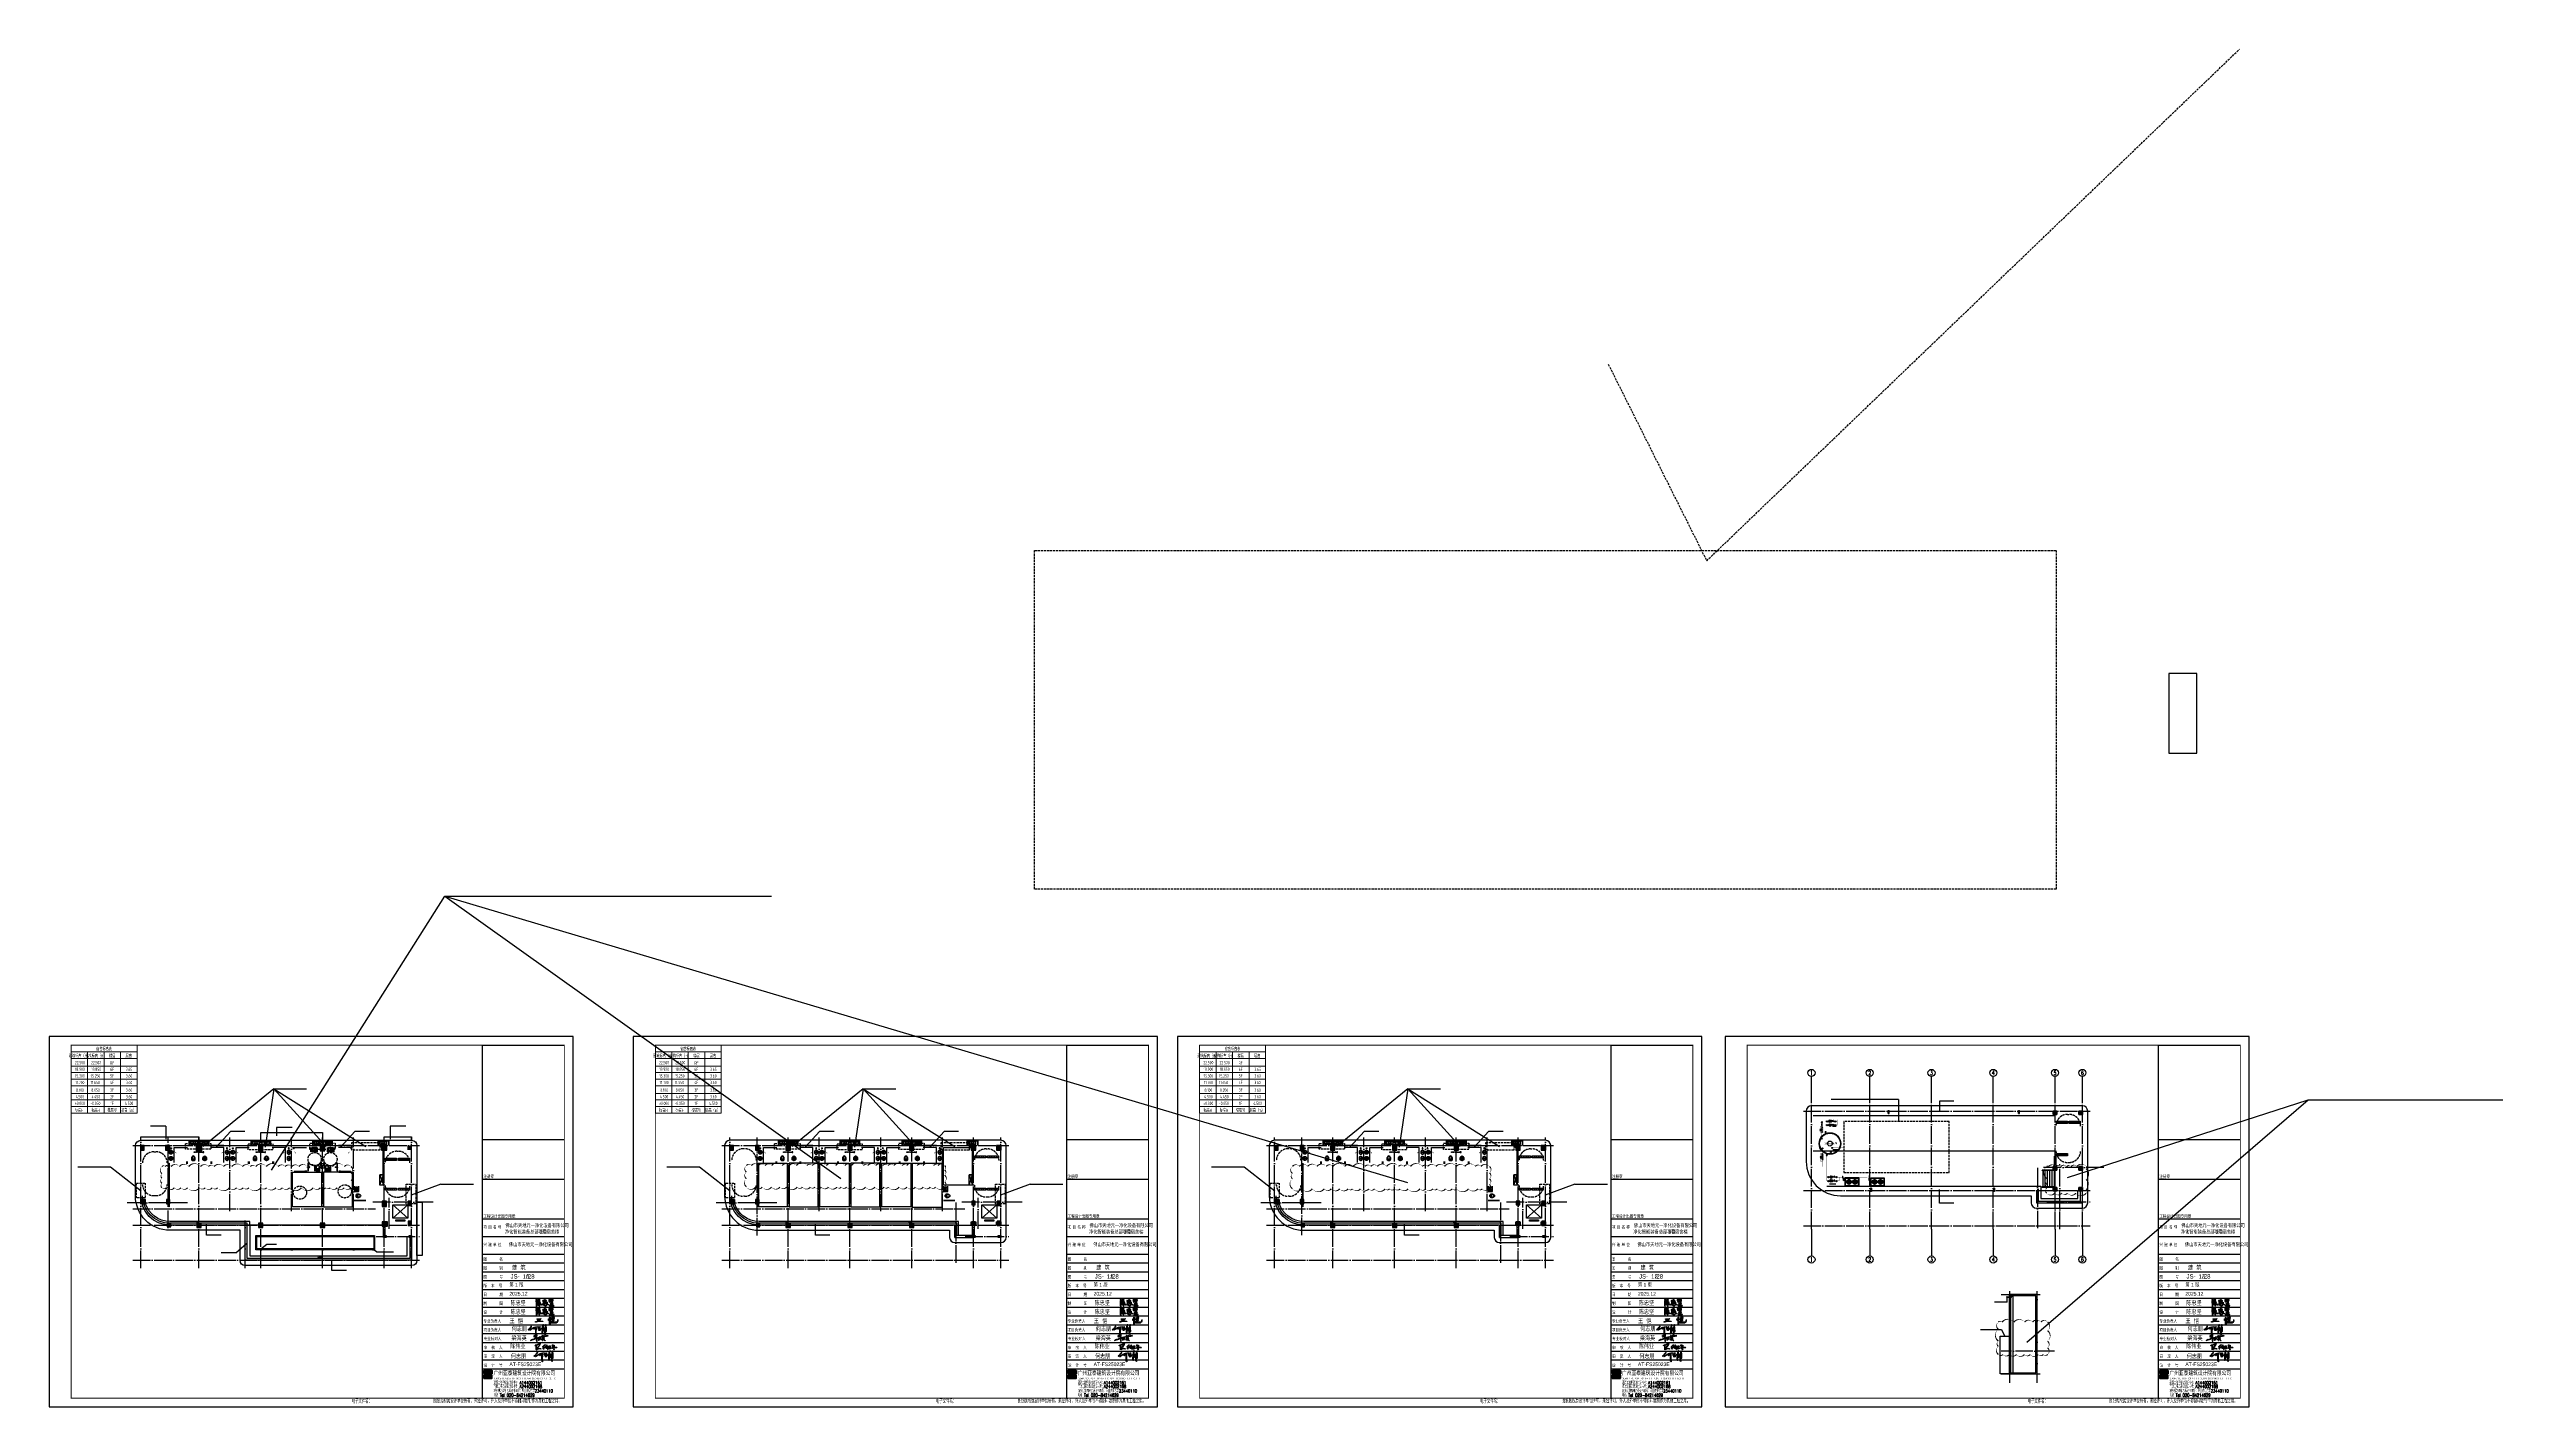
# Model space of a CAD drawing. Extents: x -1041549 to 749950, y -354245 to 17554.
# Drawn here: x -785097 to -507000, y -141716 to 12196 of the extents above; entities that cross this region are included whole.
import ezdxf
from ezdxf.enums import TextEntityAlignment as Align

# ---------------------------------------------------------------- set-up
doc = ezdxf.new("R2010")
doc.units = 0
doc.header["$LTSCALE"] = 1000
doc.header["$MEASUREMENT"] = 0
for name, pattern in [('DASH', [0.35, 0.25, -0.1]), ('DASHED', [0.75, 0.5, -0.25]), ('DOTE', [2.42, 2, -0.2, 0.02, -0.2])]:
    doc.linetypes.add(name, pattern=pattern)
for name, color, linetype in [('0-家具', 45, 'Continuous'), ('13', 13, 'Continuous'), ('14', 1, 'Continuous'), ('2', 2, 'Continuous'), ('4', 4, 'Continuous'), ('8', 8, 'Continuous'), ('9', 9, 'Continuous'), ('_0', 7, 'Continuous'), ('AC', 252, 'Continuous'), ('AXIS', 3, 'Continuous'), ('AXIS_TEXT', 7, 'Continuous'), ('DIM_ELEV', 3, 'Continuous'), ('DIM_SYMB', 3, 'Continuous'), ('DOTE', 1, 'Continuous'), ('EQUIP_地漏', 7, 'Continuous'), ('EQUIP_雨水斗', 7, 'Continuous'), ('EVTR', 2, 'Continuous'), ('K+T', 252, 'Continuous'), ('LATRINE', 6, 'Continuous'), ('LVTRY', 8, 'Continuous'), ('PUB_DIM', 3, 'Continuous'), ('PUB_HATCH', 8, 'Continuous'), ('PUB_TEXT', 7, 'Continuous'), ('PUB_TITLE', 4, 'Continuous'), ('RAS2DXF', 7, 'Continuous'), ('STAIR', 2, 'Continuous'), ('TWT_TEXT', 7, 'Continuous'), ('VPIPE-雨水', 222, 'DASH'), ('WALL', 4, 'Continuous'), ('WALL-MOVE', 6, 'Continuous'), ('WALL-PARAPET', 6, 'Continuous'), ('WINDOW', 3, 'Continuous'), ('图签-Xi$0$RAS2DXF', 7, 'Continuous'), ('柱线', 2, 'Continuous'), ('楼梯大样$0$A_STAR_LIFT(电梯扶梯)', 1, 'Continuous')]:
    doc.layers.add(name, color=color, linetype=linetype)
doc.layers.add('A-ANNO-TABS', color=46, linetype='Continuous', lineweight=9)
doc.layers.add('A-ANNO-TABS-TEXT', color=7, linetype='Continuous', lineweight=15)
doc.layers.add('DIM_MODI', color=6, linetype='Continuous', plot=False)
doc.styles.add('3-100', font='tssdeng.shx', dxfattribs={"width": 0.6, "bigfont": 'hztxt.shx'})
doc.styles.add('_HZTXT', font='gs_txt.shx', dxfattribs={"width": 0.8, "bigfont": 'HZTXT.shx'})
doc.styles.add('_TCH_AXIS', font='COMPLEX', dxfattribs={"bigfont": 'GBCBIG'})
doc.styles.add('COMPLEX', font='COMPLEX')
doc.styles.add('HT', font='simhei.ttf', dxfattribs={"width": 0.7})
doc.styles.add('hztxt', font='romand_pkpm', dxfattribs={"bigfont": 'gbcbig'})
doc.styles.add('JD-gbcbig', font='gbenor.shx', dxfattribs={"height": 3, "bigfont": 'gbcbig.shx'})
doc.styles.get("Standard").update_dxf_attribs({"font": 'gbenor.shx', "bigfont": 'gbcbig.shx'})
doc.styles.add('宋体', font='')
doc.styles.get('宋体').set_extended_font_data('宋体')
doc.dimstyles.get("Standard").update_dxf_attribs({"dimscale": 100, "dimtxt": 3.5, "dimasz": 1, "dimexe": 2.5, "dimexo": 3, "dimgap": 1.5, "dimtad": 1, "dimdec": 0, "dimzin": 0, "dimdsep": 46, "dimtxsty": 'Standard', "dimblk": 'ARCHTICK', "dimcen": 0.09, "dimadec": 0, "dimazin": 0, "dimtfac": 1, "dimtdec": 0, "dimtix": 1, "dimtmove": 2, "dimatfit": 3, "dimfxl": 1, "dimtolj": 1, "dimtzin": 0, "dimarcsym": 0})

# ---------------------------------------------------------------- blocks, each defined once
blk = doc.blocks.new('$lvtry$00000168')
at = {"color": 0}
blk.add_line((0, 0), (0, -395), dxfattribs=at)
blk.add_arc((0, -395), 50, 121.03319, 58.96681, dxfattribs=at)
for p in [(0, 0), (0, -223)]:
    blk.add_point(p, dxfattribs=at)
blk = doc.blocks.new('$lvtry$00000203')
at = {"color": 0}
for p, q in [((-109, -134, 0), (-210, -128, 0)), ((-107, -166, 0), (-210, -166, 0)), ((-106, -197, 0), (-210, -197, 0)), ((-104, -227, 0), (-210, -227, 0)), ((-103, -258, 0), (-210, -258, 0)), ((-101, -289, 0), (-210, -289, 0)), ((-100, -320, 0), (-210, -320, 0)), ((-191, -354, 0), (-99, -345, 0)), ((-106, -103, 0), (-182, -88, 0)), ((-109, -124, 0), (-97, -382, 0)), ((48, -60, 0), (-48, -60, 0)), ((-4, -470, 0), (4, -470, 0)), ((97, -382, 0), (109, -124, 0)), ((191, -354, 0), (99, -345, 0)), ((100, -320, 0), (210, -320, 0)), ((101, -289, 0), (210, -289, 0)), ((103, -258, 0), (210, -258, 0)), ((104, -227, 0), (210, -227, 0)), ((106, -103, 0), (182, -88, 0)), ((106, -197, 0), (210, -197, 0)), ((107, -166, 0), (210, -166, 0)), ((109, -134, 0), (210, -128, 0))]:
    blk.add_line(p, q, dxfattribs=at)
at = {"color": 0, "elevation": 0}
blk.add_lwpolyline([(184, -360, 0.139709), (135, -448, -0.1200301), (120, -477, -0.2181079), (4, -530), (-4, -530, -0.2181079), (-120, -477, -0.1200301), (-135, -448, 0.139709), (-184, -360, 0.046574), (-191, -354, -0.2487975), (-210, -318), (-210, -128, -0.2184914), (-198, -101), (-90, -9, -0.179479), (-67, 0), (67, 0, -0.179479), (90, -9), (198, -101, -0.2184914), (210, -128), (210, -318, -0.2487975), (191, -354, 0.046574)], format="xyb", close=True, dxfattribs=at)
at = {"color": 0, "const_width": 3, "elevation": 0}
blk.add_lwpolyline([(49, -153, 1), (-49, -153, 1)], format="xyb", close=True, dxfattribs=at)
at = {"color": 0}
for centre, radius, start, end in [((-48, -121, 0), 61, 90, 182.693), ((-4, -377, 0), 92.8, 182.693, 270), ((4, -377, 0), 92.8, 270, 357.307), ((48, -121, 0), 61, 357.307, 90)]:
    blk.add_arc(centre, radius, start, end, dxfattribs=at)
for p in [(0, 0), (0, -153, 0)]:
    blk.add_point(p, dxfattribs=at)
blk = doc.blocks.new('$lvtry$00000179')
at = {"color": 0, "linetype": 'ByBlock'}
for p, q in [((-32, -102), (-92, -102)), ((-13, -178), (-40, -70)), ((35, -64), (-35, -64)), ((13, -178), (-13, -178)), ((40, -70), (13, -178)), ((92, -102), (32, -102))]:
    blk.add_line(p, q, dxfattribs=at)
blk.add_lwpolyline([(0, -406, 0.0884254), (89, -391, 0.0937383), (162, -347, 0.1023764), (212, -280, 0.1094505), (229, -203, 0.1094521), (212, -127, 0.1023764), (162, -60, 0.0937383), (89, -16, 0.0884229), (0, 0, 0.0884272), (-89, -16, 0.0937383), (-162, -60, 0.1023764), (-212, -127, 0.1094516), (-229, -203, 0.109451), (-212, -280, 0.1023764), (-162, -347, 0.0937383), (-89, -391, 0.0884247)], format="xyb", close=True, dxfattribs=at)
for centre, radius in [((-64, -76), 20.4), ((-64, -76), 15.4), ((0, -229), 25.4), ((63, -76), 20.4), ((63, -76), 15.4)]:
    blk.add_circle(centre, radius, dxfattribs=at)
for centre, radius, start, end in [((-88, -229), 116, 151.0888, 180), ((-88, -229), 116, 180, 208.9112), ((-45, -252), 164, 126.8699, 151.0888), ((-45, -205), 164, 208.9112, 233.1301), ((-18, -288), 210, 123.90451, 126.8699), ((-18, -169), 210, 233.1301, 252.74206), ((-92, -178), 76.2, 90, 123.90451), ((0, -111), 270, 252.74206, 270), ((-35, -68), 5, 90, 194.03624), ((0, -111), 270, 270, 287.25794), ((35, -68), 5, 345.96376, 90), ((18, -169), 210, 287.25794, 306.8699), ((92, -178), 76.2, 57.74019, 90), ((45, -252), 164, 28.9112, 57.74019), ((45, -205), 164, 306.8699, 331.0888), ((88, -229), 116, 0, 28.9112), ((88, -229), 116, 331.0888, 0)]:
    blk.add_arc(centre, radius, start, end, dxfattribs=at)
at = {"color": 0}
for p in [(0, -76), (0, -229)]:
    blk.add_point(p, dxfattribs=at)
blk = doc.blocks.new('A$C545B6328')
at = {"layer": 'AC'}
for p, q in [((400, 450), (-400, 450)), ((-400, 450), (-400, 100)), ((400, 450), (-400, 100)), ((400, 100), (-400, 450)), ((400, 100), (-400, 100)), ((400, 100), (400, 450))]:
    blk.add_line(p, q, dxfattribs=at)
blk = doc.blocks.new('asgvava')
at = {"layer": 'LATRINE'}
for points in [[(-359868, 72627), (-359868, 72027), (-357668, 72027), (-357668, 72627)], [(-359818, 72627), (-359818, 72077), (-357718, 72077), (-357718, 72627)]]:
    blk.add_lwpolyline(points, dxfattribs=at)
at = {"xscale": -1, "rotation": 180}
blk.add_blockref('A$C545B6328', (-359312, 72610), dxfattribs=at)
at = {"rotation": 180}
blk.add_blockref('A$C545B6328', (-358224, 72610), dxfattribs=at)
blk = doc.blocks.new('7GGT')
for p, q in [((1704780, 1352574), (1704780, 1353034)), ((1704780, 1352604), (1705180, 1352604)), ((1705310, 1352474), (1704780, 1352474)), ((1705310, 1352434), (1704780, 1352434)), ((1704786, 1353004), (1705175, 1353004)), ((1704950, 1352652), (1704950, 1352962)), ((1704970, 1352752), (1704970, 1352855)), ((1704970, 1352804), (1704970, 1352804)), ((1705070, 1352804), (1705020, 1352804)), ((1705070, 1352752), (1705070, 1352855)), ((1705070, 1352804), (1705120, 1352804)), ((1705073, 1352955), (1705316, 1352947)), ((1705073, 1352652), (1705316, 1352660)), ((1705395, 1353134), (1705545, 1353134)), ((1705395, 1353134), (1705545, 1353134))]:
    blk.add_line(p, q)
for points in [[(1705840, 1353234), (1705840, 1353234, -0.4142136), (1705760, 1353154), (1705180, 1353154, -0.4142136), (1705100, 1353234), (1705100, 1353234)], [(1705800, 1353234), (1705800, 1353234, -0.4142136), (1705760, 1353194), (1705180, 1353194, -0.4142136), (1705140, 1353234), (1705140, 1353234)]]:
    blk.add_lwpolyline(points, format="xyb")
blk.add_lwpolyline([(1705395, 1353234), (1705545, 1353234), (1705545, 1353114), (1705395, 1353114)], close=True)
for points in [[(1704780, 1353034, 0), (1704873, 1353037, 0), (1704965, 1353035, 0), (1705058, 1353028, 0), (1705150, 1353016, 0), (1705241, 1352998, 0)], [(1705241, 1352609, 0), (1705150, 1352591, 0), (1705058, 1352579, 0), (1704965, 1352572, 0), (1704873, 1352570, 0), (1704780, 1352574, 0)], [(1704970, 1353004, 0), (1704963, 1352996, 0), (1704957, 1352987, 0), (1704953, 1352976, 0), (1704950, 1352966, 0), (1704950, 1352955, 0)], [(1704950, 1352652, 0), (1704950, 1352641, 0), (1704953, 1352631, 0), (1704957, 1352621, 0), (1704963, 1352611, 0), (1704970, 1352604, 0)], [(1705073, 1352955, 0), (1705041, 1352951, 0), (1705013, 1352938, 0), (1704990, 1352915, 0), (1704975, 1352887, 0), (1704970, 1352855, 0)], [(1705073, 1352652, 0), (1705041, 1352656, 0), (1705013, 1352670, 0), (1704990, 1352692, 0), (1704975, 1352721, 0), (1704970, 1352752, 0)], [(1705339, 1352966, 0), (1705309, 1352979, 0), (1705278, 1352990, 0), (1705246, 1352997, 0), (1705213, 1353002, 0), (1705180, 1353004, 0)], [(1705180, 1352604, 0), (1705213, 1352605, 0), (1705246, 1352610, 0), (1705278, 1352617, 0), (1705309, 1352628, 0), (1705339, 1352641, 0)], [(1705357, 1352937, 0), (1705349, 1352941, 0), (1705341, 1352943, 0), (1705333, 1352945, 0), (1705324, 1352947, 0), (1705316, 1352947, 0)], [(1705316, 1352660, 0), (1705324, 1352660, 0), (1705333, 1352662, 0), (1705341, 1352664, 0), (1705349, 1352666, 0), (1705357, 1352670, 0)], [(1705478, 1352804, 0), (1705466, 1352847, 0), (1705445, 1352886, 0), (1705416, 1352920, 0), (1705380, 1352947, 0), (1705339, 1352966, 0)], [(1705478, 1352804, 0), (1705466, 1352760, 0), (1705445, 1352721, 0), (1705416, 1352687, 0), (1705380, 1352660, 0), (1705339, 1352641, 0)], [(1705459, 1352800, 0), (1705450, 1352834, 0), (1705434, 1352866, 0), (1705413, 1352895, 0), (1705387, 1352919, 0), (1705357, 1352937, 0)], [(1705459, 1352807, 0), (1705450, 1352773, 0), (1705434, 1352741, 0), (1705413, 1352712, 0), (1705387, 1352688, 0), (1705357, 1352670, 0)]]:
    blk.add_polyline3d(points)
blk.add_arc((1705310, 1352454), 20, 270, 90)
blk = doc.blocks.new('lingyu')
at = {"layer": '0-家具'}
for p, q in [((407379, 512419), (407587, 512419)), ((407379, 512409), (407587, 512409))]:
    blk.add_line(p, q, dxfattribs=at)
for points in [[(407399, 512449), (407379, 512449), (407379, 512434), (407399, 512434)], [(407399, 512379), (407379, 512379), (407379, 512394), (407399, 512394)]]:
    blk.add_lwpolyline(points, close=True, dxfattribs=at)
for radius, start, end in [(40.6, 187.64381, 173.48059), (28.6, 190.88886, 170.72071)]:
    blk.add_arc((407589, 512415), radius, start, end, dxfattribs=at)
blk = doc.blocks.new('A$C92aa8c3f')
at = {"layer": '0-家具'}
for p, q in [((40, 620), (0, 620)), ((40, 580), (0, 580)), ((40, 320), (0, 320)), ((40, 280), (0, 280))]:
    blk.add_line(p, q, dxfattribs=at)
for points in [[(0, 900), (0, 900, -0.4142136), (80, 820), (80, 80, -0.4142136), (0, 0), (0, 0)], [(0, 860), (0, 860, -0.4142136), (40, 820), (40, 80, -0.4142136), (0, 40), (0, 40)]]:
    blk.add_lwpolyline(points, format="xyb", dxfattribs=at)
blk.add_blockref('lingyu', (-407379, -511964))
blk = doc.blocks.new('A$C55FC31F4')
for p, q in [((0, 20), (0, 520)), ((40, 20), (40, 520)), ((40, 80), (710, 80)), ((40, 40), (710, 40)), ((123, 494), (625, 494)), ((123, 170), (123, 494)), ((153, 139), (123, 170)), ((596, 139), (153, 139)), ((374, 494), (284, 494)), ((284, 494), (464, 494)), ((596, 139), (625, 170)), ((625, 170), (625, 494)), ((710, 20), (710, 520)), ((750, 20), (750, 520))]:
    blk.add_line(p, q)
at = {"lineweight": 13}
for p, q in [((95, 397), (123, 397)), ((97, 469), (123, 469)), ((142, 494), (142, 441)), ((142, 441), (220, 441)), ((184, 420), (142, 393)), ((142, 393), (142, 185)), ((142, 185), (184, 139)), ((184, 420), (564, 420)), ((225, 436), (225, 420)), ((522, 436), (522, 420)), ((606, 441), (527, 441)), ((606, 185), (565, 139)), ((566, 419), (606, 393)), ((606, 494), (606, 441)), ((606, 393), (606, 185)), ((653, 469), (627, 469)), ((655, 397), (627, 397))]:
    blk.add_line(p, q, dxfattribs=at)
for points in [[(94, 520), (94, 170)], [(94, 520), (654, 520)], [(94, 170), (144, 110)], [(144, 110), (604, 110)], [(654, 170), (604, 110)], [(654, 520), (654, 170)]]:
    blk.add_lwpolyline(points)
for centre, radius in [((285, 464), 15), ((375, 338), 24.9), ((375, 476), 8), ((465, 466), 15)]:
    blk.add_circle(centre, radius, dxfattribs=at)
blk.add_circle((375, 338), 33.1)
for centre, start, end in [((20, 20), 180.18711, 0.18711), ((730, 20), 179.81289, 359.81289)]:
    blk.add_arc(centre, 20, start, end)
for centre, start, end in [((220, 436), 0, 90), ((527, 436), 90, 180), ((564, 415), 57.24435, 90)]:
    blk.add_arc(centre, 5, start, end, dxfattribs=at)
blk = doc.blocks.new('A$C3E367D4F')
at = {"layer": '4'}
for p, q in [((0, 357), (0, 25)), ((0, 357), (113, 357)), ((113, 357), (113, 25))]:
    blk.add_line(p, q, dxfattribs=at)
for centre, start, end in [((28, 22), 6.80897, 173.19103), ((28, 28), 186.80897, 353.19103), ((85, 28), 186.80897, 353.19103)]:
    blk.add_arc(centre, 28.4, start, end, dxfattribs=at)
blk = doc.blocks.new('$TwtSys$00000139')
at = {"color": 7}
for p, q in [((-19, 92, 0), (-19, -92, 0)), ((19, 92, 0), (19, -92, 0))]:
    blk.add_line(p, q, dxfattribs=at)
blk.add_circle((0, 0, 0), 93.8)
blk = doc.blocks.new('图签-Xi$0$A$C38097BB6')
at = {"linetype": 'Continuous'}
h = blk.add_hatch(color=4, dxfattribs=at)
h.dxf.hatch_style = 1
h.paths.add_polyline_path([(254, 848), (254, 800), (254, 738), (268, 738), (302, 731), (453, 827), (473, 848), (761, 991), (774, 991), (781, 875), (815, 848), (863, 868), (870, 889), (891, 889), (932, 861), (993, 937), (1014, 976), (1002, 995), (966, 984), (966, 1032), (946, 1058), (1048, 1080), (1062, 998), (1062, 697), (1062, 383), (1075, 123), (1096, 68), (1137, 61), (1144, 253), (1123, 253), (1103, 362), (1123, 978), (1096, 1101), (1390, 1142), (1369, 1190), (1356, 1190), (1144, 1162), (1133, 1155), (1089, 1142), (1007, 1128), (981, 1121), (945, 1108), (933, 1104), (921, 1101), (891, 1094), (866, 1090), (822, 1080), (798, 1071), (770, 1059), (713, 1025), (696, 1014), (644, 991), (627, 980), (583, 957), (560, 941), (521, 923), (513, 917), (502, 903), (487, 889), (405, 861), (405, 848), (316, 820), (282, 882), (275, 882), (248, 909), (200, 882), (166, 848), (145, 827), (108, 810), (63, 788), (83, 759), (131, 779), (166, 813), (228, 837)])
h.paths.add_polyline_path([(836, 950), (843, 1025), (904, 1039), (897, 984), (863, 950)], flags=16)
h = blk.add_hatch(color=4, dxfattribs=at)
h.dxf.hatch_style = 1
h.paths.add_polyline_path([(248, 909), (275, 882), (405, 1039), (514, 1162), (535, 1190), (535, 1231), (480, 1231), (431, 1170), (405, 1135), (371, 1081), (350, 1046)])
h = blk.add_hatch(color=4, dxfattribs=at)
h.dxf.hatch_style = 1
h.paths.add_polyline_path([(1561, 923), (1554, 964), (1629, 1032), (1643, 1162), (1622, 1183), (1575, 1183), (1527, 1128), (1499, 1025), (1356, 1019), (1335, 998), (1349, 964), (1499, 964), (1513, 916), (1417, 868), (1417, 813), (1451, 800), (1520, 854), (1650, 875), (1629, 827), (1492, 711), (1492, 663), (1547, 656), (1602, 683), (1711, 786), (1814, 875), (1923, 991), (1951, 998), (1951, 909), (1937, 896), (1917, 519), (1910, 253), (1923, 225), (1964, 218), (1971, 232), (1958, 341), (1971, 697), (2040, 697), (2040, 677), (2067, 608), (2115, 601), (2115, 772), (2156, 820), (2259, 943), (2272, 991), (2286, 991), (2286, 800), (2272, 608), (2272, 239), (2306, 102), (2354, 102), (2347, 129), (2313, 355), (2327, 759), (2361, 745), (2373, 746), (2375, 752), (2416, 759), (2423, 663), (2402, 670), (2395, 704), (2382, 704), (2382, 725), (2368, 725), (2382, 615), (2436, 533), (2450, 533), (2484, 526), (2484, 663), (2471, 772), (2471, 1128), (2423, 1142), (2416, 1005), (2354, 1005), (2368, 1149), (2382, 1183), (2395, 1183), (2409, 1231), (2457, 1326), (2436, 1409), (2402, 1429), (2361, 1402), (2320, 1231), (2313, 1183), (2300, 1067), (2259, 1025), (2252, 998), (2224, 971), (2224, 964), (2142, 882), (2115, 868), (2122, 1039), (2101, 1053), (2074, 1053), (2053, 1012), (2005, 991), (2026, 1162), (2067, 1381), (2115, 1381), (2088, 1443), (2060, 1477), (2033, 1477), (2005, 1402), (1971, 1162), (1964, 1080), (1896, 1012), (1869, 998), (1814, 943), (1787, 930), (1787, 909), (1725, 868), (1684, 848), (1698, 889), (1677, 923)])
h.paths.add_polyline_path([(1561, 1046), (1595, 1121), (1608, 1108), (1595, 1060)], flags=16)
h.paths.add_polyline_path([(2005, 978), (2019, 978), (2026, 868), (2012, 834), (1992, 834)], flags=16)
h.paths.add_polyline_path([(2341, 861), (2347, 937), (2402, 943), (2389, 896)], flags=16)
h.paths.add_polyline_path([(2382, 812), (2382, 841), (2416, 854), (2416, 807)], flags=16)
for p, q in [((248, 909), (350, 1046)), ((1014, 976), (1002, 995))]:
    blk.add_line(p, q, dxfattribs=at)
at = {"layer": '图签-Xi$0$RAS2DXF', "color": 0}
for points in [[(145, 827, 0), (108, 810, 0), (63, 788, 0), (83, 759, 0), (131, 779, 0), (166, 813, 0), (228, 837, 0), (254, 848, 0), (254, 800, 0), (254, 738, 0), (268, 738, 0), (302, 731, 0), (453, 827, 0), (473, 848, 0), (761, 991, 0), (774, 991, 0), (781, 875, 0), (815, 848, 0), (863, 868, 0), (870, 889, 0), (891, 889, 0), (932, 861, 0), (993, 937, 0), (1014, 976, 0)], [(145, 827, 0), (166, 848, 0), (200, 882, 0), (248, 909, 0), (275, 882, 0), (282, 882, 0), (316, 820, 0), (405, 848, 0), (405, 861, 0), (487, 889, 0), (502, 903, 0), (513, 917, 0), (521, 923, 0), (560, 941, 0), (583, 957, 0), (627, 980, 0), (644, 991, 0), (696, 1014, 0), (713, 1025, 0), (770, 1059, 0), (798, 1071, 0), (822, 1080, 0), (866, 1090, 0), (891, 1094, 0), (921, 1101, 0), (933, 1104, 0), (945, 1108, 0), (981, 1121, 0), (1007, 1128, 0), (1089, 1142, 0), (1133, 1155, 0), (1144, 1162, 0), (1356, 1190, 0), (1369, 1190, 0), (1390, 1142, 0), (1096, 1101, 0), (1123, 978, 0), (1103, 362, 0), (1123, 253, 0), (1144, 253, 0), (1137, 61, 0), (1096, 68, 0), (1075, 123, 0), (1062, 383, 0), (1062, 697, 0), (1062, 998, 0), (1048, 1080, 0), (946, 1058, 0), (966, 1032, 0), (966, 984, 0), (1002, 995, 0)], [(275, 882, 0), (405, 1039, 0), (514, 1162, 0), (535, 1190, 0), (535, 1231, 0), (480, 1231, 0), (431, 1170, 0), (405, 1135, 0), (371, 1081, 0), (350, 1046, 0), (350, 1046, 0), (350, 1046, 0)], [(836, 950, 0), (843, 1025, 0), (904, 1039, 0), (897, 984, 0), (863, 950, 0), (836, 950, 0)], [(2361, 745, 0), (2327, 759, 0), (2313, 355, 0), (2347, 129, 0), (2354, 102, 0), (2306, 102, 0), (2272, 239, 0), (2272, 608, 0), (2286, 800, 0), (2286, 991, 0), (2272, 991, 0), (2259, 943, 0), (2156, 820, 0), (2115, 772, 0), (2115, 601, 0), (2067, 608, 0), (2040, 677, 0), (2040, 697, 0), (1971, 697, 0), (1958, 341, 0), (1971, 232, 0), (1964, 218, 0), (1923, 225, 0), (1910, 253, 0), (1917, 519, 0), (1937, 896, 0), (1951, 909, 0), (1951, 998, 0), (1923, 991, 0), (1814, 875, 0), (1711, 786, 0), (1602, 683, 0), (1547, 656, 0), (1492, 663, 0), (1492, 711, 0), (1629, 827, 0), (1650, 875, 0), (1520, 854, 0), (1451, 800, 0), (1417, 813, 0), (1417, 868, 0), (1513, 916, 0), (1499, 964, 0), (1349, 964, 0), (1335, 998, 0), (1356, 1019, 0), (1499, 1025, 0), (1527, 1128, 0), (1575, 1183, 0), (1622, 1183, 0), (1643, 1162, 0), (1629, 1032, 0), (1554, 964, 0), (1561, 923, 0), (1677, 923, 0), (1698, 889, 0), (1684, 848, 0), (1725, 868, 0), (1787, 909, 0), (1787, 930, 0), (1814, 943, 0), (1869, 998, 0), (1896, 1012, 0), (1964, 1080, 0), (1971, 1162, 0), (2005, 1402, 0), (2033, 1477, 0), (2060, 1477, 0), (2088, 1443, 0), (2115, 1381, 0), (2067, 1381, 0), (2026, 1162, 0), (2005, 991, 0), (2053, 1012, 0), (2074, 1053, 0), (2101, 1053, 0), (2122, 1039, 0), (2115, 868, 0), (2142, 882, 0), (2224, 964, 0)], [(1608, 1108, 0), (1595, 1121, 0), (1561, 1046, 0), (1595, 1060, 0), (1608, 1108, 0), (1608, 1108, 0)], [(1992, 834, 0), (2005, 978, 0), (2019, 978, 0), (2026, 868, 0), (2012, 834, 0), (1992, 834, 0)], [(2368, 725, 0), (2375, 752, 0), (2416, 759, 0), (2423, 663, 0), (2402, 670, 0), (2395, 704, 0), (2382, 704, 0), (2382, 725, 0), (2368, 725, 0), (2382, 615, 0), (2436, 533, 0), (2450, 533, 0), (2484, 526, 0), (2484, 663, 0), (2471, 772, 0), (2471, 1128, 0), (2423, 1142, 0), (2416, 1005, 0), (2354, 1005, 0), (2368, 1149, 0), (2382, 1183, 0), (2395, 1183, 0), (2409, 1231, 0), (2457, 1326, 0), (2436, 1409, 0), (2402, 1429, 0), (2361, 1402, 0), (2320, 1231, 0), (2313, 1183, 0), (2300, 1067, 0), (2259, 1025, 0), (2252, 998, 0), (2224, 971, 0), (2224, 964, 0), (2224, 964, 0), (2224, 964, 0)], [(2341, 861, 0), (2347, 937, 0), (2402, 943, 0), (2389, 896, 0), (2341, 861, 0)], [(2373, 746, 0), (2361, 745, 0)], [(2382, 807, 0), (2382, 841, 0), (2416, 854, 0), (2416, 807, 0), (2375, 813, 0)]]:
    blk.add_polyline3d(points, dxfattribs=at)
blk = doc.blocks.new('1')
h = blk.add_hatch(color=256)
edge = h.paths.add_edge_path()
edge.add_spline(control_points=[(19572, 62301), (19580, 62297), (19603, 62294), (19600, 62323), (19639, 62338), (19682, 62323), (19744, 62299), (19747, 62213), (19703, 62181), (19682, 62139), (19707, 62121), (19751, 62119), (19809, 62064), (19799, 61999), (19788, 61964), (19795, 61938), (19832, 61997), (19837, 62053), (19874, 62103), (19897, 62158), (19873, 62157), (19854, 62152), (19851, 62121), (19805, 62127), (19786, 62171), (19818, 62203), (19861, 62213), (19895, 62230), (19938, 62219), (19942, 62267), (19953, 62302), (19985, 62318), (20008, 62315), (20023, 62291), (19986, 62274), (19978, 62223), (20033, 62219), (20068, 62234), (20104, 62216), (20107, 62198), (20101, 62175), (20042, 62185), (19968, 62202), (19932, 62117), (19907, 62050), (19869, 61996), (19833, 61957), (19845, 61927), (19907, 61934), (19948, 61935), (20012, 61935), (20010, 61974), (20017, 62009), (19982, 62036), (19997, 62062), (20022, 62061), (20051, 62047), (20065, 62003), (20035, 61942), (20096, 61943), (20128, 61953), (20172, 61943), (20175, 61922), (20169, 61906), (20140, 61875), (20066, 61916), (20069, 61829), (20065, 61783), (20069, 61733), (20077, 61726), (20085, 61727), (20084, 61742), (20107, 61746), (20133, 61748), (20153, 61715), (20201, 61700), (20240, 61667), (20285, 61656), (20316, 61636), (20351, 61653), (20368, 61629), (20347, 61612), (20318, 61603), (20270, 61602), (20202, 61631), (20153, 61672), (20098, 61691), (20081, 61677), (20066, 61662), (20079, 61600), (20078, 61535), (20062, 61468), (20035, 61433), (20006, 61448), (19990, 61469), (19931, 61466), (19967, 61489), (19984, 61503), (20003, 61494), (20026, 61497), (20028, 61651), (19990, 61739), (20019, 61892), (19951, 61891), (19889, 61899), (19818, 61853), (19777, 61858), (19744, 61880), (19729, 61827), (19704, 61782), (19634, 61814), (19652, 61732), (19640, 61690), (19659, 61667), (19668, 61648), (19668, 61631), (19666, 61602), (19672, 61568), (19678, 61520), (19673, 61473), (19665, 61420), (19701, 61398), (19677, 61365), (19642, 61383), (19597, 61482), (19603, 61701), (19591, 61903), (19579, 62035), (19592, 62056), (19614, 62066), (19644, 62064), (19642, 62024), (19642, 61965), (19649, 61908), (19636, 61846), (19669, 61838), (19695, 61891), (19742, 61932), (19750, 61995), (19752, 62044), (19718, 62072), (19667, 62093), (19619, 62074), (19576, 62091), (19569, 62126), (19611, 62149), (19655, 62178), (19682, 62220), (19698, 62279), (19644, 62273), (19613, 62280), (19583, 62262), (19569, 62277), (19565, 62304), (19572, 62301)], knot_values=[0, 0, 0, 0, 25.8843306, 45.146958, 66.4792667, 132.3723863, 183.6295408, 249.1368983, 338.9415636, 353.7262415, 367.8904472, 418.0545054, 489.4687665, 573.7489704, 593.9076252, 606.9002926, 633.9050979, 723.7736304, 816.1009853, 837.8061467, 855.3997986, 870.7921163, 894.5553769, 927.6103029, 971.3241085, 1008.538417, 1044.4722812, 1103.7252858, 1123.010919, 1158.0767288, 1209.4465434, 1237.8164035, 1256.1922577, 1274.0986065, 1306.0863552, 1353.7268986, 1372.8029949, 1452.5477026, 1464.5112294, 1485.5781214, 1503.2594042, 1524.0041694, 1639.3470688, 1691.3247807, 1775.2646696, 1856.0588988, 1900.2761222, 1911.3522103, 1943.5596661, 2052.4313805, 2076.4534899, 2101.1556788, 2148.8555519, 2184.3355025, 2202.9761204, 2220.3617574, 2253.0384005, 2292.0023696, 2356.9340819, 2371.9694288, 2452.0622334, 2472.0865591, 2490.2478344, 2506.7483317, 2522.591775, 2609.8542648, 2629.9401774, 2750.1676052, 2767.6646884, 2773.8987626, 2779.4762682, 2789.8460201, 2806.2333523, 2838.0308368, 2862.3883459, 2912.3770786, 2983.8674553, 3012.2319278, 3049.2430292, 3089.1730881, 3101.4568032, 3122.4590098, 3152.2226089, 3198.1781566, 3259.9469304, 3369.294473, 3396.5419362, 3417.930358, 3432.2799703, 3456.7487105, 3592.0257383, 3626.7534616, 3673.316273, 3690.2812698, 3716.8945378, 3758.6189999, 3784.8760297, 3802.6861782, 3825.3340058, 3841.1128223, 3861.7401882, 4214.6691504, 4229.9772013, 4250.1547355, 4374.2045107, 4447.5907441, 4475.2962831, 4500.9114086, 4542.1824376, 4597.9569869, 4634.3335975, 4710.4489738, 4746.5044219, 4766.6095627, 4794.2460644, 4808.2534294, 4818.7629769, 4880.2271013, 4910.1754579, 4963.4827004, 5028.0119468, 5043.3624545, 5074.7386151, 5101.9806235, 5144.4692624, 5395.4421275, 5741.6673453, 5760.4684425, 5788.468415, 5807.2239916, 5834.2294096, 5856.7108045, 5909.6957768, 6018.2431111, 6047.4124879, 6059.8650716, 6106.4189811, 6191.0859268, 6252.9324732, 6288.0648306, 6329.7818224, 6375.2292172, 6447.9746005, 6473.9829204, 6499.291979, 6536.0447034, 6601.5565846, 6657.1612124, 6697.1365478, 6734.1737079, 6778.4140763, 6802.9892847, 6817.5960608, 6841.0818252, 6841.0818252, 6841.0818252, 6841.0818252], degree=3, periodic=0)
h = blk.add_hatch(color=256)
edge = h.paths.add_edge_path()
edge.add_spline(control_points=[(19815, 61531), (19826, 61527), (19863, 61523), (19831, 61575), (19842, 61624), (19859, 61692), (19882, 61752), (19923, 61799), (19895, 61851), (19862, 61841), (19830, 61826), (19828, 61748), (19797, 61673), (19785, 61599), (19793, 61554), (19811, 61543), (19813, 61532), (19815, 61531)], knot_values=[0, 0, 0, 0, 33.4376501, 69.5007859, 122.128847, 193.0462367, 274.5584943, 318.2711307, 366.9853439, 396.5398473, 410.7484199, 473.0907728, 591.2025329, 667.5826713, 698.2288287, 717.8061486, 725.6878289, 725.6878289, 725.6878289, 725.6878289], degree=3, periodic=0)
h = blk.add_hatch(color=256)
edge = h.paths.add_edge_path()
edge.add_spline(control_points=[(20571, 62089), (20570, 62099), (20567, 62117), (20567, 62153), (20616, 62179), (20653, 62191), (20685, 62190), (20691, 62220), (20694, 62244), (20680, 62285), (20713, 62296), (20745, 62295), (20774, 62265), (20763, 62232), (20752, 62216), (20740, 62203), (20750, 62182), (20781, 62185), (20819, 62182), (20867, 62168), (20920, 62147), (20938, 62088), (20923, 62030), (20901, 61996), (20873, 61972), (20905, 61967), (20914, 61944), (20919, 61908), (20851, 61927), (20811, 61908), (20749, 61918), (20760, 61858), (20762, 61808), (20762, 61739), (20761, 61697), (20742, 61681), (20708, 61680), (20731, 61726), (20709, 61786), (20734, 61907), (20637, 61902), (20600, 61904), (20561, 61905), (20589, 61871), (20537, 61877), (20569, 61862), (20581, 61847), (20577, 61816), (20551, 61784), (20532, 61732), (20528, 61675), (20492, 61622), (20543, 61594), (20493, 61597), (20490, 61556), (20455, 61615), (20461, 61663), (20474, 61746), (20495, 61812), (20495, 61870), (20530, 61877), (20512, 61896), (20500, 61934), (20465, 62002), (20446, 62066), (20435, 62127), (20466, 62148), (20508, 62139), (20505, 62062), (20510, 62004), (20549, 61956), (20595, 61967), (20629, 61966), (20689, 61950), (20671, 62023), (20680, 62061), (20682, 62139), (20636, 62113), (20602, 62111), (20589, 62088), (20571, 62084), (20571, 62089)], knot_values=[0, 0, 0, 0, 29.135606, 56.7550331, 99.1765765, 174.6883969, 176.2146232, 195.326569, 239.5783175, 271.6399428, 295.5258607, 327.7222244, 367.7657848, 397.3772284, 421.4962666, 429.1236139, 446.975119, 473.3219059, 514.6436864, 562.0291687, 623.5423627, 675.1500316, 729.5842868, 796.4422546, 800.757388, 830.3842188, 842.6817602, 880.9291043, 893.2340479, 1026.0277506, 1035.1853798, 1055.0692296, 1156.1358861, 1227.8115355, 1255.6410923, 1275.1805683, 1299.6483046, 1325.9747222, 1385.4698681, 1517.667305, 1557.4673175, 1641.4256503, 1642.9518766, 1669.0561724, 1691.2775576, 1712.0311254, 1726.0959344, 1755.111376, 1792.0040001, 1850.91614, 1915.2775899, 1973.7284284, 1994.2547437, 2027.9288467, 2047.2603956, 2079.9069955, 2147.4401591, 2227.921809, 2315.2644647, 2366.4233941, 2378.7260626, 2384.2259968, 2430.6155266, 2509.1311406, 2603.2077513, 2645.9354061, 2670.0612834, 2704.4939637, 2749.6575513, 2866.9397458, 2886.3579069, 2919.9356999, 2988.6852006, 3023.7893556, 3042.1530553, 3171.7882224, 3193.3555463, 3224.8188368, 3281.5299398, 3294.4754446, 3309.7381148, 3309.7381148, 3309.7381148, 3309.7381148], degree=3, periodic=0)
edge = h.paths.add_edge_path(flags=16)
edge.add_spline(control_points=[(20740, 61961), (20752, 61957), (20778, 61954), (20815, 61987), (20847, 62020), (20884, 62059), (20873, 62122), (20813, 62129), (20749, 62144), (20739, 62087), (20728, 62033), (20751, 61992), (20736, 61962), (20740, 61961)], knot_values=[0, 0, 0, 0, 38.563907, 70.0486742, 141.1939574, 180.3850014, 224.7201246, 300.0793832, 352.6471167, 371.607594, 459.5050589, 509.8943271, 522.7780576, 522.7780576, 522.7780576, 522.7780576], degree=3, periodic=0)
edge = h.paths.add_edge_path()
edge.add_spline(control_points=[(20997, 61769), (21006, 61790), (21007, 61847), (21004, 61898), (21023, 61950), (21043, 61884), (21054, 61829), (21053, 61703), (21002, 61589), (20930, 61509), (20850, 61454), (20762, 61453), (20683, 61485), (20633, 61537), (20598, 61576), (20592, 61618), (20559, 61606), (20551, 61649), (20574, 61674), (20613, 61688), (20636, 61653), (20657, 61625), (20652, 61574), (20708, 61538), (20772, 61500), (20855, 61521), (20930, 61583), (20959, 61644), (20987, 61706), (20931, 61729), (20895, 61763), (20844, 61797), (20846, 61841), (20889, 61841), (20925, 61810), (20960, 61792), (20983, 61750), (20995, 61764), (20997, 61769)], knot_values=[0, 0, 0, 0, 69.1469558, 160.1596001, 170.5389943, 209.6616814, 270.0122712, 403.9398009, 542.7341991, 644.9835179, 723.1054213, 825.487809, 891.6760487, 978.2622769, 1032.3452491, 1056.8580464, 1077.9762579, 1106.9707144, 1149.9797024, 1174.0268281, 1219.5533414, 1253.0309171, 1279.4584692, 1362.9558293, 1420.9884151, 1503.5212387, 1595.8944208, 1698.7762672, 1734.1203834, 1754.0138337, 1858.7049877, 1895.2368755, 1928.1737758, 1955.7747827, 1999.1972384, 2067.9237397, 2088.7950822, 2105.1940446, 2105.1940446, 2105.1940446, 2105.1940446], degree=3, periodic=0)
edge = h.paths.add_edge_path()
edge.add_spline(control_points=[(21179, 61557), (21185, 61559), (21196, 61562), (21214, 61573), (21197, 61598), (21173, 61623), (21158, 61665), (21125, 61687), (21099, 61680), (21074, 61664), (21086, 61627), (21122, 61602), (21154, 61587), (21172, 61554), (21179, 61557)], knot_values=[0, 0, 0, 0, 20.4521441, 35.5844743, 50.7112654, 95.7719007, 149.5224949, 176.8428947, 204.4917983, 225.3567264, 257.4465447, 297.9828394, 354.3839229, 376.8530898, 376.8530898, 376.8530898, 376.8530898], degree=3, periodic=0)
h = blk.add_hatch(color=256)
edge = h.paths.add_edge_path()
edge.add_spline(control_points=[(21355, 61904), (21364, 61901), (21389, 61906), (21391, 61942), (21369, 61966), (21348, 62010), (21341, 62078), (21337, 62167), (21359, 62236), (21340, 62304), (21291, 62292), (21263, 62245), (21270, 62165), (21278, 62059), (21298, 61963), (21339, 61918), (21350, 61906), (21355, 61904)], knot_values=[0, 0, 0, 0, 28.3078195, 57.7699681, 88.5076938, 124.3456441, 201.2264363, 291.5469248, 386.6409837, 427.0450531, 463.9574037, 503.5973584, 586.7490766, 692.1327419, 831.7293359, 860.6557642, 877.2741608, 877.2741608, 877.2741608, 877.2741608], degree=3, periodic=0)
edge = h.paths.add_edge_path()
edge.add_spline(control_points=[(21478, 62338), (21482, 62349), (21497, 62365), (21537, 62368), (21551, 62310), (21526, 62239), (21545, 62181), (21541, 62131), (21559, 62136), (21558, 62157), (21597, 62149), (21601, 62108), (21632, 62082), (21637, 62048), (21671, 62045), (21685, 62095), (21705, 62141), (21724, 62183), (21726, 62224), (21684, 62233), (21656, 62238), (21611, 62229), (21624, 62278), (21635, 62311), (21679, 62311), (21718, 62276), (21784, 62252), (21785, 62170), (21751, 62104), (21719, 62041), (21687, 62006), (21691, 61964), (21719, 61927), (21719, 61877), (21728, 61832), (21698, 61819), (21672, 61829), (21685, 61871), (21669, 61897), (21645, 61942), (21626, 61873), (21598, 61857), (21582, 61822), (21590, 61785), (21632, 61755), (21684, 61757), (21741, 61767), (21785, 61748), (21792, 61695), (21749, 61703), (21714, 61722), (21672, 61698), (21622, 61713), (21610, 61663), (21615, 61630), (21617, 61588), (21610, 61556), (21633, 61511), (21700, 61531), (21763, 61516), (21828, 61505), (21880, 61503), (21900, 61470), (21878, 61455), (21847, 61463), (21805, 61448), (21789, 61477), (21746, 61484), (21685, 61474), (21608, 61478), (21532, 61469), (21458, 61456), (21400, 61430), (21332, 61425), (21331, 61472), (21345, 61507), (21419, 61523), (21489, 61519), (21559, 61514), (21589, 61539), (21564, 61587), (21561, 61629), (21566, 61699), (21514, 61689), (21470, 61688), (21429, 61669), (21378, 61655), (21388, 61700), (21395, 61739), (21460, 61732), (21497, 61741), (21552, 61726), (21544, 61767), (21530, 61799), (21532, 61834), (21530, 61863), (21550, 61868), (21566, 61867), (21593, 61889), (21589, 61937), (21626, 61963), (21633, 62002), (21586, 62024), (21585, 62075), (21560, 62092), (21543, 62110), (21528, 62088), (21535, 62056), (21531, 62011), (21546, 61957), (21543, 61918), (21561, 61880), (21539, 61875), (21508, 61869), (21511, 61928), (21477, 61995), (21480, 62131), (21491, 62248), (21474, 62325), (21478, 62338)], knot_values=[0, 0, 0, 0, 33.0443347, 61.2515587, 99.8345769, 179.1283093, 287.1366844, 293.626372, 304.2220808, 321.89763, 341.2986814, 389.7733206, 429.0857533, 460.4429419, 474.2324032, 515.9911206, 584.3089583, 637.7672019, 657.9548844, 691.8230551, 741.1288442, 758.0653461, 807.1663171, 833.8315782, 862.1305354, 917.9913565, 996.7555577, 1037.2033183, 1142.638209, 1218.4421812, 1252.7322651, 1276.2263416, 1336.503053, 1385.4338185, 1428.3801676, 1453.5151761, 1466.493699, 1503.1179113, 1551.0712807, 1569.2222693, 1627.3798354, 1663.0255156, 1676.8250086, 1740.0912242, 1754.8450739, 1829.0565761, 1885.4382945, 1925.71278, 1963.7976379, 1989.1985475, 2029.6280442, 2083.6300052, 2120.9531013, 2156.4372684, 2204.4730296, 2228.6784113, 2281.4990376, 2300.6043071, 2369.2675469, 2442.1309298, 2503.4886962, 2570.2185769, 2584.6839419, 2600.3071321, 2632.6751761, 2686.3083922, 2700.8198429, 2724.0229545, 2805.9473541, 2890.9972516, 2950.384119, 3037.9246193, 3107.9214762, 3157.8301502, 3194.3263351, 3222.848242, 3266.7105605, 3397.4225239, 3448.9866847, 3465.1358874, 3504.3310421, 3578.9877129, 3627.2879726, 3648.5614625, 3714.5910847, 3763.8959374, 3794.7639356, 3834.8944006, 3859.0297147, 3911.711329, 3981.0039426, 4010.1364097, 4031.0128508, 4076.5864099, 4126.7406873, 4136.8813338, 4154.0069754, 4177.6750136, 4186.9818967, 4253.3315457, 4297.0408053, 4309.9854148, 4366.0467494, 4416.1414269, 4443.2390082, 4459.2605579, 4473.7813196, 4505.6280044, 4556.9025877, 4607.7221435, 4668.386119, 4688.7008794, 4702.7367877, 4724.899117, 4772.03031, 4827.8392534, 4966.1290266, 5153.423369, 5192.8793659, 5192.8793659, 5192.8793659, 5192.8793659], degree=3, periodic=0)
for points, knots in [([(19572, 62301), (19580, 62297), (19603, 62294), (19600, 62323), (19639, 62338), (19682, 62323), (19744, 62299), (19747, 62213), (19703, 62181), (19682, 62139), (19707, 62121), (19751, 62119), (19809, 62064), (19799, 61999), (19788, 61964), (19795, 61938), (19832, 61997), (19837, 62053), (19874, 62103), (19897, 62158), (19873, 62157), (19854, 62152), (19851, 62121), (19805, 62127), (19786, 62171), (19818, 62203), (19861, 62213), (19895, 62230), (19938, 62219), (19942, 62267), (19953, 62302), (19985, 62318), (20008, 62315), (20023, 62291), (19986, 62274), (19978, 62223), (20033, 62219), (20068, 62234), (20104, 62216), (20107, 62198), (20101, 62175), (20042, 62185), (19968, 62202), (19932, 62117), (19907, 62050), (19869, 61996), (19833, 61957), (19845, 61927), (19907, 61934), (19948, 61935), (20012, 61935), (20010, 61974), (20017, 62009), (19982, 62036), (19997, 62062), (20022, 62061), (20051, 62047), (20065, 62003), (20035, 61942), (20096, 61943), (20128, 61953), (20172, 61943), (20175, 61922), (20169, 61906), (20140, 61875), (20066, 61916), (20069, 61829), (20065, 61783), (20069, 61733), (20077, 61726), (20085, 61727), (20084, 61742), (20107, 61746), (20133, 61748), (20153, 61715), (20201, 61700), (20240, 61667), (20285, 61656), (20316, 61636), (20351, 61653), (20368, 61629), (20347, 61612), (20318, 61603), (20270, 61602), (20202, 61631), (20153, 61672), (20098, 61691), (20081, 61677), (20066, 61662), (20079, 61600), (20078, 61535), (20062, 61468), (20035, 61433), (20006, 61448), (19990, 61469), (19931, 61466), (19967, 61489), (19984, 61503), (20003, 61494), (20026, 61497), (20028, 61651), (19990, 61739), (20019, 61892), (19951, 61891), (19889, 61899), (19818, 61853), (19777, 61858), (19744, 61880), (19729, 61827), (19704, 61782), (19634, 61814), (19652, 61732), (19640, 61690), (19659, 61667), (19668, 61648), (19668, 61631), (19666, 61602), (19672, 61568), (19678, 61520), (19673, 61473), (19665, 61420), (19701, 61398), (19677, 61365), (19642, 61383), (19597, 61482), (19603, 61701), (19591, 61903), (19579, 62035), (19592, 62056), (19614, 62066), (19644, 62064), (19642, 62024), (19642, 61965), (19649, 61908), (19636, 61846), (19669, 61838), (19695, 61891), (19742, 61932), (19750, 61995), (19752, 62044), (19718, 62072), (19667, 62093), (19619, 62074), (19576, 62091), (19569, 62126), (19611, 62149), (19655, 62178), (19682, 62220), (19698, 62279), (19644, 62273), (19613, 62280), (19583, 62262), (19569, 62277), (19565, 62304), (19572, 62301)], [0, 0, 0, 0, 25.8843306, 45.146958, 66.4792667, 132.3723863, 183.6295408, 249.1368983, 338.9415636, 353.7262415, 367.8904472, 418.0545054, 489.4687665, 573.7489704, 593.9076252, 606.9002926, 633.9050979, 723.7736304, 816.1009853, 837.8061467, 855.3997986, 870.7921163, 894.5553769, 927.6103029, 971.3241085, 1008.538417, 1044.4722812, 1103.7252858, 1123.010919, 1158.0767288, 1209.4465434, 1237.8164035, 1256.1922577, 1274.0986065, 1306.0863552, 1353.7268986, 1372.8029949, 1452.5477026, 1464.5112294, 1485.5781214, 1503.2594042, 1524.0041694, 1639.3470688, 1691.3247807, 1775.2646696, 1856.0588988, 1900.2761222, 1911.3522103, 1943.5596661, 2052.4313805, 2076.4534899, 2101.1556788, 2148.8555519, 2184.3355025, 2202.9761204, 2220.3617574, 2253.0384005, 2292.0023696, 2356.9340819, 2371.9694288, 2452.0622334, 2472.0865591, 2490.2478344, 2506.7483317, 2522.591775, 2609.8542648, 2629.9401774, 2750.1676052, 2767.6646884, 2773.8987626, 2779.4762682, 2789.8460201, 2806.2333523, 2838.0308368, 2862.3883459, 2912.3770786, 2983.8674553, 3012.2319278, 3049.2430292, 3089.1730881, 3101.4568032, 3122.4590098, 3152.2226089, 3198.1781566, 3259.9469304, 3369.294473, 3396.5419362, 3417.930358, 3432.2799703, 3456.7487105, 3592.0257383, 3626.7534616, 3673.316273, 3690.2812698, 3716.8945378, 3758.6189999, 3784.8760297, 3802.6861782, 3825.3340058, 3841.1128223, 3861.7401882, 4214.6691504, 4229.9772013, 4250.1547355, 4374.2045107, 4447.5907441, 4475.2962831, 4500.9114086, 4542.1824376, 4597.9569869, 4634.3335975, 4710.4489738, 4746.5044219, 4766.6095627, 4794.2460644, 4808.2534294, 4818.7629769, 4880.2271013, 4910.1754579, 4963.4827004, 5028.0119468, 5043.3624545, 5074.7386151, 5101.9806235, 5144.4692624, 5395.4421275, 5741.6673453, 5760.4684425, 5788.468415, 5807.2239916, 5834.2294096, 5856.7108045, 5909.6957768, 6018.2431111, 6047.4124879, 6059.8650716, 6106.4189811, 6191.0859268, 6252.9324732, 6288.0648306, 6329.7818224, 6375.2292172, 6447.9746005, 6473.9829204, 6499.291979, 6536.0447034, 6601.5565846, 6657.1612124, 6697.1365478, 6734.1737079, 6778.4140763, 6802.9892847, 6817.5960608, 6841.0818252, 6841.0818252, 6841.0818252, 6841.0818252]), ([(19815, 61531), (19826, 61527), (19863, 61523), (19831, 61575), (19842, 61624), (19859, 61692), (19882, 61752), (19923, 61799), (19895, 61851), (19862, 61841), (19830, 61826), (19828, 61748), (19797, 61673), (19785, 61599), (19793, 61554), (19811, 61543), (19813, 61532), (19815, 61531)], [0, 0, 0, 0, 33.4376501, 69.5007859, 122.128847, 193.0462367, 274.5584943, 318.2711307, 366.9853439, 396.5398473, 410.7484199, 473.0907728, 591.2025329, 667.5826713, 698.2288287, 717.8061487, 725.6878289, 725.6878289, 725.6878289, 725.6878289]), ([(20571, 62089), (20570, 62099), (20567, 62117), (20567, 62153), (20616, 62179), (20653, 62191), (20685, 62190), (20691, 62220), (20694, 62244), (20680, 62285), (20713, 62296), (20745, 62295), (20774, 62265), (20763, 62232), (20752, 62216), (20740, 62203), (20750, 62182), (20781, 62185), (20819, 62182), (20867, 62168), (20920, 62147), (20938, 62088), (20923, 62030), (20901, 61996), (20873, 61972), (20905, 61967), (20914, 61944), (20919, 61908), (20851, 61927), (20811, 61908), (20749, 61918), (20760, 61858), (20762, 61808), (20762, 61739), (20761, 61697), (20742, 61681), (20708, 61680), (20731, 61726), (20709, 61786), (20734, 61907), (20637, 61902), (20600, 61904), (20561, 61905), (20589, 61871), (20537, 61877), (20569, 61862), (20581, 61847), (20577, 61816), (20551, 61784), (20532, 61732), (20528, 61675), (20492, 61622), (20543, 61594), (20493, 61597), (20490, 61556), (20455, 61615), (20461, 61663), (20474, 61746), (20495, 61812), (20495, 61870), (20530, 61877), (20512, 61896), (20500, 61934), (20465, 62002), (20446, 62066), (20435, 62127), (20466, 62148), (20508, 62139), (20505, 62062), (20510, 62004), (20549, 61956), (20595, 61967), (20629, 61966), (20689, 61950), (20671, 62023), (20680, 62061), (20682, 62139), (20636, 62113), (20602, 62111), (20589, 62088), (20571, 62084), (20571, 62089)], [0, 0, 0, 0, 29.135606, 56.7550331, 99.1765765, 174.6883969, 176.2146232, 195.326569, 239.5783175, 271.6399428, 295.5258607, 327.7222244, 367.7657848, 397.3772284, 421.4962666, 429.1236139, 446.975119, 473.3219059, 514.6436864, 562.0291687, 623.5423627, 675.1500316, 729.5842869, 796.4422546, 800.757388, 830.3842188, 842.6817602, 880.9291043, 893.2340479, 1026.0277506, 1035.1853799, 1055.0692296, 1156.1358861, 1227.8115355, 1255.6410923, 1275.1805683, 1299.6483046, 1325.9747222, 1385.4698681, 1517.667305, 1557.4673175, 1641.4256503, 1642.9518766, 1669.0561724, 1691.2775576, 1712.0311254, 1726.0959344, 1755.111376, 1792.0040001, 1850.91614, 1915.2775899, 1973.7284284, 1994.2547437, 2027.9288467, 2047.2603956, 2079.9069955, 2147.4401591, 2227.921809, 2315.2644647, 2366.4233941, 2378.7260626, 2384.2259968, 2430.6155266, 2509.1311406, 2603.2077513, 2645.9354062, 2670.0612834, 2704.4939637, 2749.6575513, 2866.9397458, 2886.357907, 2919.9356999, 2988.6852006, 3023.7893557, 3042.1530553, 3171.7882224, 3193.3555464, 3224.8188368, 3281.5299398, 3294.4754446, 3309.7381148, 3309.7381148, 3309.7381148, 3309.7381148]), ([(20997, 61769), (21006, 61790), (21007, 61847), (21004, 61898), (21023, 61950), (21043, 61884), (21054, 61829), (21053, 61703), (21002, 61589), (20930, 61509), (20850, 61454), (20762, 61453), (20683, 61485), (20633, 61537), (20598, 61576), (20592, 61618), (20559, 61606), (20551, 61649), (20574, 61674), (20613, 61688), (20636, 61653), (20657, 61625), (20652, 61574), (20708, 61538), (20772, 61500), (20855, 61521), (20930, 61583), (20959, 61644), (20987, 61706), (20931, 61729), (20895, 61763), (20844, 61797), (20846, 61841), (20889, 61841), (20925, 61810), (20960, 61792), (20983, 61750), (20995, 61764), (20997, 61769)], [0, 0, 0, 0, 69.1469558, 160.1596001, 170.5389943, 209.6616814, 270.0122712, 403.9398008, 542.7341991, 644.9835179, 723.1054213, 825.487809, 891.6760487, 978.2622769, 1032.3452491, 1056.8580463, 1077.9762579, 1106.9707144, 1149.9797024, 1174.0268281, 1219.5533414, 1253.0309171, 1279.4584691, 1362.9558293, 1420.9884151, 1503.5212387, 1595.8944207, 1698.7762672, 1734.1203834, 1754.0138337, 1858.7049877, 1895.2368755, 1928.1737758, 1955.7747827, 1999.1972384, 2067.9237396, 2088.7950821, 2105.1940446, 2105.1940446, 2105.1940446, 2105.1940446]), ([(20740, 61961), (20752, 61957), (20778, 61954), (20815, 61987), (20847, 62020), (20884, 62059), (20873, 62122), (20813, 62129), (20749, 62144), (20739, 62087), (20728, 62033), (20751, 61992), (20736, 61962), (20740, 61961)], [0, 0, 0, 0, 38.563907, 70.0486742, 141.1939574, 180.3850014, 224.7201246, 300.0793832, 352.6471167, 371.607594, 459.5050589, 509.8943271, 522.7780576, 522.7780576, 522.7780576, 522.7780576]), ([(21179, 61557), (21185, 61559), (21196, 61562), (21214, 61573), (21197, 61598), (21173, 61623), (21158, 61665), (21125, 61687), (21099, 61680), (21074, 61664), (21086, 61627), (21122, 61602), (21154, 61587), (21172, 61554), (21179, 61557)], [0, 0, 0, 0, 20.4521441, 35.5844743, 50.7112654, 95.7719007, 149.5224949, 176.8428947, 204.4917983, 225.3567264, 257.4465447, 297.9828394, 354.3839229, 376.8530898, 376.8530898, 376.8530898, 376.8530898]), ([(21355, 61904), (21364, 61901), (21389, 61906), (21391, 61942), (21369, 61966), (21348, 62010), (21341, 62078), (21337, 62167), (21359, 62236), (21340, 62304), (21291, 62292), (21263, 62245), (21270, 62165), (21278, 62059), (21298, 61963), (21339, 61918), (21350, 61906), (21355, 61904)], [0, 0, 0, 0, 28.3078195, 57.7699681, 88.5076938, 124.3456441, 201.2264363, 291.5469248, 386.6409837, 427.0450531, 463.9574038, 503.5973584, 586.7490766, 692.1327419, 831.7293359, 860.6557642, 877.2741608, 877.2741608, 877.2741608, 877.2741608]), ([(21478, 62338), (21482, 62349), (21497, 62365), (21537, 62368), (21551, 62310), (21526, 62239), (21545, 62181), (21541, 62131), (21559, 62136), (21558, 62157), (21597, 62149), (21601, 62108), (21632, 62082), (21637, 62048), (21671, 62045), (21685, 62095), (21705, 62141), (21724, 62183), (21726, 62224), (21684, 62233), (21656, 62238), (21611, 62229), (21624, 62278), (21635, 62311), (21679, 62311), (21718, 62276), (21784, 62252), (21785, 62170), (21751, 62104), (21719, 62041), (21687, 62006), (21691, 61964), (21719, 61927), (21719, 61877), (21728, 61832), (21698, 61819), (21672, 61829), (21685, 61871), (21669, 61897), (21645, 61942), (21626, 61873), (21598, 61857), (21582, 61822), (21590, 61785), (21632, 61755), (21684, 61757), (21741, 61767), (21785, 61748), (21792, 61695), (21749, 61703), (21714, 61722), (21672, 61698), (21622, 61713), (21610, 61663), (21615, 61630), (21617, 61588), (21610, 61556), (21633, 61511), (21700, 61531), (21763, 61516), (21828, 61505), (21880, 61503), (21900, 61470), (21878, 61455), (21847, 61463), (21805, 61448), (21789, 61477), (21746, 61484), (21685, 61474), (21608, 61478), (21532, 61469), (21458, 61456), (21400, 61430), (21332, 61425), (21331, 61472), (21345, 61507), (21419, 61523), (21489, 61519), (21559, 61514), (21589, 61539), (21564, 61587), (21561, 61629), (21566, 61699), (21514, 61689), (21470, 61688), (21429, 61669), (21378, 61655), (21388, 61700), (21395, 61739), (21460, 61732), (21497, 61741), (21552, 61726), (21544, 61767), (21530, 61799), (21532, 61834), (21530, 61863), (21550, 61868), (21566, 61867), (21593, 61889), (21589, 61937), (21626, 61963), (21633, 62002), (21586, 62024), (21585, 62075), (21560, 62092), (21543, 62110), (21528, 62088), (21535, 62056), (21531, 62011), (21546, 61957), (21543, 61918), (21561, 61880), (21539, 61875), (21508, 61869), (21511, 61928), (21477, 61995), (21480, 62131), (21491, 62248), (21474, 62325), (21478, 62338)], [0, 0, 0, 0, 33.0443347, 61.2515587, 99.8345769, 179.1283093, 287.1366844, 293.626372, 304.2220808, 321.89763, 341.2986814, 389.7733206, 429.0857533, 460.4429419, 474.2324032, 515.9911206, 584.3089583, 637.7672019, 657.9548844, 691.8230551, 741.1288443, 758.0653461, 807.1663171, 833.8315782, 862.1305354, 917.9913565, 996.7555577, 1037.2033183, 1142.638209, 1218.4421812, 1252.7322651, 1276.2263416, 1336.503053, 1385.4338185, 1428.3801676, 1453.5151761, 1466.493699, 1503.1179113, 1551.0712807, 1569.2222693, 1627.3798354, 1663.0255156, 1676.8250086, 1740.0912242, 1754.8450739, 1829.0565761, 1885.4382945, 1925.71278, 1963.7976379, 1989.1985475, 2029.6280442, 2083.6300052, 2120.9531013, 2156.4372684, 2204.4730296, 2228.6784113, 2281.4990376, 2300.6043071, 2369.2675469, 2442.1309298, 2503.4886962, 2570.2185768, 2584.6839419, 2600.3071321, 2632.6751761, 2686.3083921, 2700.8198429, 2724.0229545, 2805.9473541, 2890.9972516, 2950.384119, 3037.9246193, 3107.9214762, 3157.8301502, 3194.3263351, 3222.848242, 3266.7105605, 3397.4225239, 3448.9866847, 3465.1358873, 3504.331042, 3578.9877129, 3627.2879726, 3648.5614625, 3714.5910847, 3763.8959374, 3794.7639356, 3834.8944006, 3859.0297147, 3911.711329, 3981.0039426, 4010.1364097, 4031.0128507, 4076.5864099, 4126.7406873, 4136.8813338, 4154.0069754, 4177.6750136, 4186.9818967, 4253.3315457, 4297.0408053, 4309.9854148, 4366.0467494, 4416.1414269, 4443.2390082, 4459.2605579, 4473.7813196, 4505.6280044, 4556.9025877, 4607.7221435, 4668.386119, 4688.7008794, 4702.7367877, 4724.899117, 4772.03031, 4827.8392534, 4966.1290265, 5153.4233689, 5192.8793659, 5192.8793659, 5192.8793659, 5192.8793659])]:
    blk.add_open_spline(points, degree=3, knots=knots)
blk = doc.blocks.new('qs23x')
at = {"linetype": 'Continuous'}
h = blk.add_hatch(color=4, dxfattribs=at)
h.dxf.hatch_style = 1
h.paths.add_polyline_path([(1063948, -134007), (1063926, -134013), (1063907, -134015), (1063904, -134017), (1063905, -134021), (1063917, -134022), (1063950, -134014), (1064021, -134013), (1064021, -134006), (1064014, -134006), (1064007, -134005)])
h = blk.add_hatch(color=4, dxfattribs=at)
h.dxf.hatch_style = 1
h.paths.add_polyline_path([(1063947, -133969), (1063930, -133971), (1063927, -133974), (1063932, -133979), (1063951, -133975), (1063992, -133970), (1063996, -133966), (1063993, -133962)])
h = blk.add_hatch(color=4, dxfattribs=at)
h.dxf.hatch_style = 1
h.paths.add_polyline_path([(1063980, -133990), (1063981, -133984), (1063979, -133983), (1063960, -133986), (1063959, -133980), (1063951, -133980), (1063951, -133987), (1063935, -133992), (1063933, -133996), (1063936, -133998), (1063950, -133996), (1063951, -134001), (1063957, -134001), (1063959, -133994)])
h = blk.add_hatch(color=4, dxfattribs=at)
h.dxf.hatch_style = 1
h.paths.add_polyline_path([(1064138, -133986), (1064153, -133982), (1064154, -133976), (1064138, -133978), (1064138, -133952), (1064137, -133945), (1064133, -133945), (1064131, -133949), (1064131, -133982), (1064122, -133985), (1064119, -133972), (1064112, -133972), (1064114, -133998), (1064120, -133999), (1064123, -133994), (1064131, -133991), (1064131, -134055), (1064133, -134056), (1064138, -134054), (1064138, -134049)])
h = blk.add_hatch(color=4, dxfattribs=at)
h.dxf.hatch_style = 1
h.paths.add_polyline_path([(1064181, -133966), (1064181, -133969), (1064187, -133969), (1064192, -133957), (1064200, -133954), (1064195, -133971), (1064181, -133975), (1064162, -133980), (1064163, -133985), (1064175, -133985), (1064172, -133988), (1064165, -133993), (1064166, -133998), (1064172, -133998), (1064169, -134004), (1064148, -134021), (1064148, -134027), (1064150, -134027), (1064157, -134031), (1064162, -134031), (1064187, -134032), (1064235, -134031), (1064255, -134019), (1064262, -134012), (1064266, -134003), (1064265, -133983), (1064263, -133985), (1064262, -133987), (1064261, -133992), (1064260, -133996), (1064255, -134009), (1064246, -134017), (1064228, -134024), (1064159, -134024), (1064176, -134005), (1064187, -134002), (1064200, -133994), (1064205, -133992), (1064204, -133987), (1064184, -133987), (1064182, -133988), (1064182, -133985), (1064206, -133974), (1064205, -133967), (1064210, -133954), (1064209, -133947), (1064201, -133947), (1064192, -133951), (1064192, -133940), (1064188, -133934), (1064183, -133934), (1064184, -133954), (1064180, -133959), (1064170, -133965), (1064169, -133951), (1064163, -133951), (1064163, -133972), (1064165, -133972), (1064172, -133973)])
h.paths.add_polyline_path([(1064178, -133995), (1064186, -133994), (1064183, -133997), (1064178, -133997)], flags=16)
at = {"layer": 'RAS2DXF', "color": 0}
for points in [[(1063905, -134021, 0), (1063904, -134017, 0), (1063907, -134015, 0), (1063926, -134013, 0), (1063948, -134007, 0), (1064007, -134005, 0), (1064014, -134006, 0), (1064021, -134006, 0), (1064021, -134013, 0), (1063950, -134014, 0), (1063917, -134022, 0), (1063905, -134021, 0)], [(1063932, -133979, 0), (1063927, -133974, 0), (1063930, -133971, 0), (1063947, -133969, 0), (1063993, -133962, 0), (1063996, -133966, 0), (1063992, -133970, 0), (1063951, -133975, 0), (1063932, -133979, 0)], [(1063951, -134001, 0), (1063950, -133996, 0), (1063936, -133998, 0), (1063933, -133996, 0), (1063935, -133992, 0), (1063951, -133987, 0), (1063951, -133980, 0), (1063959, -133980, 0), (1063960, -133986, 0), (1063979, -133983, 0), (1063981, -133984, 0), (1063980, -133990, 0), (1063959, -133994, 0), (1063957, -134001, 0), (1063951, -134001, 0)], [(1064133, -134056, 0), (1064131, -134055, 0), (1064131, -133991, 0), (1064123, -133994, 0), (1064120, -133999, 0), (1064114, -133998, 0), (1064112, -133972, 0), (1064119, -133972, 0), (1064122, -133985, 0), (1064131, -133982, 0), (1064131, -133949, 0), (1064133, -133945, 0), (1064137, -133945, 0), (1064138, -133952, 0), (1064138, -133978, 0), (1064154, -133976, 0), (1064153, -133982, 0), (1064138, -133986, 0), (1064138, -134049, 0), (1064138, -134054, 0), (1064133, -134056, 0)], [(1064260, -133996, 0), (1064261, -133992, 0), (1064261, -133992, 0), (1064260, -133996, 0), (1064255, -134009, 0), (1064246, -134017, 0), (1064228, -134024, 0), (1064159, -134024, 0), (1064176, -134005, 0), (1064187, -134002, 0), (1064200, -133994, 0), (1064205, -133992, 0), (1064204, -133987, 0), (1064184, -133987, 0), (1064182, -133988, 0), (1064182, -133985, 0), (1064206, -133974, 0), (1064205, -133967, 0), (1064210, -133954, 0), (1064209, -133947, 0), (1064201, -133947, 0), (1064192, -133951, 0), (1064192, -133940, 0), (1064188, -133934, 0), (1064183, -133934, 0), (1064184, -133954, 0), (1064180, -133959, 0), (1064170, -133965, 0), (1064169, -133951, 0), (1064163, -133951, 0), (1064163, -133972, 0), (1064165, -133972, 0), (1064172, -133973, 0), (1064181, -133966, 0), (1064181, -133969, 0), (1064187, -133969, 0), (1064192, -133957, 0), (1064200, -133954, 0), (1064195, -133971, 0), (1064181, -133975, 0), (1064162, -133980, 0), (1064163, -133985, 0), (1064175, -133985, 0), (1064172, -133988, 0), (1064165, -133993, 0), (1064166, -133998, 0), (1064172, -133998, 0), (1064169, -134004, 0), (1064148, -134021, 0), (1064148, -134027, 0), (1064150, -134027, 0), (1064157, -134031, 0), (1064162, -134031, 0), (1064187, -134032, 0), (1064235, -134031, 0), (1064255, -134019, 0), (1064262, -134012, 0), (1064266, -134003, 0), (1064265, -133983, 0)], [(1064178, -133997, 0), (1064178, -133995, 0), (1064186, -133994, 0), (1064183, -133997, 0), (1064178, -133997, 0)], [(1064261, -133992, 0), (1064262, -133987, 0), (1064263, -133985, 0), (1064265, -133983, 0)]]:
    blk.add_polyline3d(points, dxfattribs=at)
blk = doc.blocks.new('CWY')
at = {"linetype": 'Continuous'}
for points in [[(428851, 106289), (428880, 106308), (428890, 106313), (428910, 106323), (428931, 106328), (428932, 106326), (428929, 106317), (428900, 106272), (428880, 106241), (428857, 106204), (428855, 106200), (428846, 106191), (428849, 106185), (428865, 106187), (428884, 106195), (428922, 106206), (428945, 106206), (428948, 106197), (428953, 106199), (428953, 106208), (428947, 106211), (428920, 106211), (428921, 106214), (428921, 106220), (428916, 106220), (428901, 106212), (428881, 106202), (428857, 106192), (428858, 106195), (428863, 106206), (428865, 106206), (428870, 106215), (428874, 106224), (428882, 106235), (428885, 106238), (428887, 106244), (428888, 106250), (428890, 106251), (428898, 106263), (428931, 106310), (428939, 106327), (428933, 106333), (428918, 106331), (428882, 106316), (428868, 106308), (428852, 106297), (428843, 106293), (428843, 106304), (428839, 106311), (428820, 106294), (428812, 106282), (428810, 106275), (428814, 106275), (428822, 106289), (428835, 106301), (428835, 106284), (428831, 106280), (428828, 106270), (428836, 106269), (428836, 106275), (428838, 106275), (428839, 106241), (428842, 106243), (428842, 106282)], [(428842, 106243), (428839, 106241), (428839, 106212), (428839, 106187), (428840, 106187), (428842, 106182), (428844, 106182), (428842, 106189)], [(429185, 106217), (429148, 106204), (429150, 106197), (429157, 106198), (429169, 106205), (429179, 106208), (429210, 106217), (429238, 106222), (429237, 106217), (429237, 106211), (429243, 106210), (429246, 106226), (429250, 106226), (429260, 106227), (429262, 106229), (429267, 106228), (429265, 106209), (429262, 106200), (429256, 106200), (429256, 106192), (429254, 106192), (429256, 106188), (429260, 106187), (429263, 106190), (429280, 106192), (429284, 106194), (429283, 106199), (429269, 106200), (429273, 106216), (429274, 106231), (429290, 106233), (429294, 106235), (429294, 106234), (429297, 106234), (429297, 106235), (429298, 106235), (429313, 106236), (429334, 106236), (429335, 106237), (429339, 106235), (429344, 106230), (429347, 106232), (429339, 106240), (429307, 106240), (429274, 106236), (429274, 106292), (429271, 106295), (429265, 106295), (429268, 106235), (429247, 106231), (429250, 106248), (429252, 106294), (429245, 106301), (429242, 106301), (429234, 106300), (429218, 106288), (429217, 106283), (429225, 106285), (429234, 106292), (429242, 106294), (429244, 106290), (429244, 106257), (429240, 106230)]]:
    blk.add_hatch(color=4, dxfattribs=at).paths.add_polyline_path(points)
h = blk.add_hatch(color=4, dxfattribs=at)
h.paths.add_polyline_path([(429017, 106263), (429031, 106273), (429034, 106277), (429044, 106283), (429051, 106291), (429063, 106299), (429063, 106304), (429061, 106305), (429054, 106305), (429042, 106298), (429020, 106279), (429020, 106272), (429009, 106266), (429005, 106264), (429002, 106260), (429007, 106232), (429010, 106207), (429017, 106200), (429022, 106200), (429021, 106205), (429016, 106208), (429010, 106258)])
h.paths.add_polyline_path([(429035, 106284), (429038, 106287), (429045, 106293), (429049, 106297), (429052, 106294), (429046, 106292), (429045, 106291), (429037, 106285)], flags=16)
h = blk.add_hatch(color=4, dxfattribs=at)
h.paths.add_polyline_path([(429059, 106237), (429064, 106238), (429071, 106222), (429074, 106219), (429077, 106219), (429077, 106217), (429087, 106214), (429104, 106216), (429104, 106219), (429084, 106219), (429083, 106221), (429078, 106222), (429072, 106233), (429070, 106236), (429071, 106242), (429081, 106245), (429109, 106252), (429111, 106244), (429113, 106221), (429106, 106220), (429106, 106216), (429109, 106215), (429112, 106215), (429114, 106190), (429116, 106190), (429121, 106189), (429120, 106195), (429119, 106218), (429134, 106221), (429139, 106225), (429148, 106229), (429152, 106229), (429153, 106230), (429155, 106230), (429156, 106231), (429161, 106234), (429173, 106240), (429192, 106255), (429196, 106263), (429188, 106268), (429155, 106268), (429116, 106261), (429105, 106292), (429099, 106297), (429092, 106298), (429088, 106292), (429088, 106285), (429094, 106291), (429098, 106288), (429101, 106281), (429099, 106282), (429087, 106279), (429072, 106271), (429061, 106262), (429059, 106255), (429064, 106254), (429070, 106262), (429086, 106272), (429097, 106274), (429074, 106253), (429078, 106253), (429081, 106256), (429090, 106259), (429092, 106262), (429096, 106263), (429102, 106271), (429105, 106271), (429108, 106266), (429107, 106258), (429084, 106252), (429076, 106251), (429078, 106253), (429074, 106253), (429056, 106244), (429039, 106238), (429021, 106229), (429024, 106224), (429034, 106226), (429037, 106229)])
h.paths.add_polyline_path([(429118, 106255), (429134, 106259), (429150, 106261), (429177, 106263), (429186, 106263), (429186, 106258), (429177, 106249), (429173, 106247), (429161, 106240), (429158, 106237), (429152, 106233), (429151, 106231), (429139, 106229), (429132, 106227), (429132, 106225), (429119, 106223)], flags=16)
for p, q in [((429037, 106285), (429045, 106291)), ((429045, 106293), (429038, 106287))]:
    blk.add_line(p, q, dxfattribs=at)
at = {"layer": 'RAS2DXF', "color": 0}
for points in [[(428920, 106211, 0), (428947, 106211, 0), (428953, 106208, 0), (428953, 106199, 0), (428948, 106197, 0), (428945, 106206, 0), (428922, 106206, 0), (428884, 106195, 0), (428865, 106187, 0), (428849, 106185, 0), (428846, 106191, 0), (428855, 106200, 0), (428857, 106204, 0), (428880, 106241, 0), (428900, 106272, 0), (428929, 106317, 0), (428932, 106326, 0), (428931, 106328, 0), (428910, 106323, 0), (428890, 106313, 0), (428880, 106308, 0), (428851, 106289, 0), (428842, 106282, 0), (428842, 106243, 0), (428839, 106241, 0), (428838, 106275, 0), (428836, 106275, 0), (428836, 106269, 0), (428828, 106270, 0), (428831, 106280, 0), (428835, 106284, 0), (428835, 106301, 0), (428822, 106289, 0), (428814, 106275, 0), (428810, 106275, 0), (428812, 106282, 0), (428820, 106294, 0), (428839, 106311, 0), (428843, 106304, 0), (428843, 106293, 0), (428852, 106297, 0), (428868, 106308, 0), (428882, 106316, 0), (428918, 106331, 0), (428933, 106333, 0), (428939, 106327, 0), (428931, 106310, 0), (428898, 106263, 0), (428890, 106251, 0), (428888, 106250, 0), (428887, 106244, 0), (428885, 106238, 0), (428882, 106235, 0), (428874, 106224, 0), (428870, 106215, 0), (428865, 106206, 0), (428863, 106206, 0), (428858, 106195, 0), (428857, 106192, 0), (428881, 106202, 0), (428901, 106212, 0), (428916, 106220, 0), (428921, 106220, 0), (428921, 106214, 0), (428920, 106211, 0), (428920, 106211, 0), (428920, 106211, 0), (428920, 106211, 0)], [(428838, 106258, 0), (428837, 106257, 0)], [(428839, 106241, 0), (428839, 106212, 0), (428839, 106187, 0), (428840, 106187, 0), (428842, 106182, 0), (428844, 106182, 0), (428842, 106189, 0), (428842, 106243, 0)], [(428881, 106309, 0), (428882, 106308, 0)], [(429017, 106200, 0), (429010, 106207, 0), (429007, 106232, 0), (429002, 106260, 0), (429005, 106264, 0), (429009, 106266, 0), (429020, 106272, 0), (429020, 106279, 0), (429042, 106298, 0), (429054, 106305, 0), (429061, 106305, 0), (429063, 106304, 0), (429063, 106299, 0), (429051, 106291, 0), (429044, 106283, 0), (429034, 106277, 0), (429031, 106273, 0), (429017, 106263, 0), (429010, 106258, 0), (429016, 106208, 0), (429021, 106205, 0), (429022, 106200, 0), (429017, 106200, 0)], [(429064, 106238, 0), (429067, 106241, 0), (429064, 106238, 0), (429059, 106237, 0), (429037, 106229, 0), (429034, 106226, 0), (429024, 106224, 0), (429021, 106229, 0), (429039, 106238, 0), (429056, 106244, 0), (429074, 106253, 0), (429078, 106253, 0), (429081, 106256, 0), (429090, 106259, 0), (429092, 106262, 0), (429096, 106263, 0), (429102, 106271, 0), (429105, 106271, 0), (429108, 106266, 0), (429107, 106258, 0), (429084, 106252, 0), (429076, 106251, 0), (429078, 106253, 0)], [(429037, 106285, 0), (429035, 106284, 0), (429038, 106287, 0), (429038, 106287, 0), (429038, 106287, 0)], [(429046, 106292, 0), (429052, 106294, 0), (429049, 106297, 0), (429045, 106293, 0)], [(429046, 106292, 0), (429045, 106291, 0)], [(429074, 106253, 0), (429097, 106274, 0), (429086, 106272, 0), (429070, 106262, 0), (429064, 106254, 0), (429059, 106255, 0), (429061, 106262, 0), (429072, 106271, 0), (429087, 106279, 0), (429099, 106282, 0), (429101, 106281, 0), (429098, 106288, 0), (429094, 106291, 0), (429088, 106285, 0)], [(429104, 106216, 0), (429087, 106214, 0), (429077, 106217, 0), (429077, 106219, 0), (429074, 106219, 0), (429071, 106222, 0), (429064, 106238, 0)], [(429104, 106216, 0), (429104, 106219, 0), (429084, 106219, 0), (429083, 106221, 0), (429078, 106222, 0), (429072, 106233, 0), (429070, 106236, 0), (429071, 106242, 0), (429081, 106245, 0), (429109, 106252, 0), (429111, 106244, 0), (429110, 106242, 0)], [(429161, 106234, 0), (429173, 106240, 0), (429192, 106255, 0), (429196, 106263, 0), (429188, 106268, 0), (429155, 106268, 0), (429116, 106261, 0), (429105, 106292, 0), (429099, 106297, 0), (429092, 106298, 0), (429088, 106292, 0), (429088, 106285, 0)], [(429096, 106273, 0), (429097, 106273, 0)], [(429104, 106216, 0), (429106, 106216, 0), (429109, 106215, 0), (429112, 106215, 0), (429114, 106190, 0), (429116, 106190, 0), (429121, 106189, 0), (429120, 106195, 0), (429119, 106218, 0), (429134, 106221, 0), (429139, 106225, 0), (429148, 106229, 0), (429139, 106225, 0), (429139, 106226, 0)], [(429104, 106218, 0), (429106, 106218, 0)], [(429106, 106216, 0), (429106, 106220, 0), (429113, 106221, 0), (429111, 106244, 0)], [(429106, 106216, 0), (429106, 106215, 0)], [(429139, 106229, 0), (429132, 106227, 0), (429132, 106225, 0), (429119, 106223, 0), (429118, 106255, 0), (429134, 106259, 0), (429150, 106261, 0), (429177, 106263, 0), (429186, 106263, 0), (429186, 106258, 0), (429177, 106249, 0), (429173, 106247, 0), (429161, 106240, 0), (429158, 106237, 0), (429152, 106233, 0), (429151, 106231, 0), (429139, 106229, 0)], [(429126, 106220, 0), (429126, 106218, 0)], [(429250, 106226, 0), (429246, 106226, 0), (429243, 106210, 0), (429237, 106211, 0), (429237, 106217, 0), (429238, 106222, 0), (429210, 106217, 0), (429179, 106208, 0), (429169, 106205, 0), (429157, 106198, 0), (429150, 106197, 0), (429148, 106204, 0), (429185, 106217, 0), (429240, 106230, 0), (429244, 106257, 0), (429244, 106290, 0), (429242, 106294, 0), (429234, 106292, 0), (429225, 106285, 0), (429217, 106283, 0), (429218, 106288, 0), (429234, 106300, 0), (429242, 106301, 0), (429245, 106301, 0), (429252, 106294, 0), (429250, 106248, 0), (429247, 106231, 0), (429268, 106235, 0), (429265, 106295, 0), (429271, 106295, 0), (429274, 106292, 0), (429274, 106236, 0), (429307, 106240, 0), (429339, 106240, 0), (429347, 106232, 0), (429344, 106230, 0), (429339, 106235, 0), (429335, 106237, 0), (429334, 106236, 0), (429313, 106236, 0), (429298, 106235, 0), (429298, 106235, 0), (429300, 106235, 0)], [(429148, 106229, 0), (429152, 106229, 0), (429153, 106230, 0), (429155, 106230, 0), (429156, 106231, 0), (429161, 106234, 0)], [(429250, 106226, 0), (429249, 106225, 0)], [(429250, 106226, 0), (429260, 106227, 0), (429262, 106229, 0), (429267, 106228, 0), (429265, 106209, 0), (429262, 106200, 0), (429256, 106200, 0), (429256, 106192, 0), (429254, 106192, 0), (429256, 106188, 0), (429260, 106187, 0), (429263, 106190, 0), (429280, 106192, 0), (429284, 106194, 0), (429283, 106199, 0), (429269, 106200, 0), (429273, 106216, 0), (429274, 106231, 0), (429290, 106233, 0), (429290, 106233, 0), (429290, 106233, 0), (429290, 106233, 0)], [(429294, 106234, 0), (429294, 106235, 0), (429290, 106233, 0)], [(429294, 106234, 0), (429297, 106234, 0), (429297, 106235, 0), (429298, 106235, 0)]]:
    blk.add_polyline3d(points, dxfattribs=at)
blk = doc.blocks.new('梁海英_t3')
at = {"linetype": 'Continuous'}
for points in [[(201, 1406), (207, 1407), (213, 1410), (222, 1412), (227, 1415), (232, 1418), (236, 1419), (238, 1420), (249, 1425), (262, 1430), (264, 1430), (266, 1430), (270, 1432), (275, 1434), (279, 1435), (283, 1435), (284, 1437), (284, 1442), (283, 1442), (282, 1441), (263, 1435), (259, 1433), (256, 1432), (229, 1422), (205, 1414), (205, 1416), (221, 1427), (227, 1433), (227, 1434), (223, 1433), (220, 1430), (211, 1425), (193, 1412), (174, 1400), (175, 1394), (182, 1396), (197, 1401)], [(298, 1550), (275, 1550), (279, 1544), (310, 1542), (311, 1540), (317, 1540), (317, 1547)], [(278, 1521), (279, 1515), (294, 1516), (302, 1513), (304, 1513), (304, 1519), (299, 1521)], [(307, 1493), (306, 1496), (294, 1500), (291, 1500), (281, 1499), (284, 1494)], [(292, 1445), (299, 1445), (300, 1446), (300, 1447), (307, 1448), (308, 1450), (308, 1450), (308, 1450), (284, 1443), (288, 1443), (291, 1443)], [(333, 1523), (327, 1519), (327, 1511), (329, 1511)], [(335, 1512), (335, 1513), (335, 1514), (333, 1513), (332, 1510), (333, 1511), (334, 1511)], [(343, 1460), (341, 1460), (343, 1460)], [(345, 1459), (345, 1461), (343, 1460), (343, 1460)], [(345, 1461), (343, 1461), (343, 1460)], [(356, 1465), (351, 1464), (354, 1464), (355, 1463), (356, 1463)], [(354, 1464), (351, 1464), (351, 1462), (352, 1461), (355, 1462), (356, 1463), (355, 1463)], [(351, 1462), (351, 1461), (367, 1464), (352, 1461)], [(367, 1464), (368, 1467), (367, 1468), (365, 1468), (364, 1466), (358, 1465), (358, 1463), (356, 1463), (355, 1462)], [(393, 1476), (391, 1475), (389, 1475), (388, 1474), (374, 1470), (376, 1469), (377, 1469), (377, 1468), (383, 1469), (384, 1471), (392, 1472)], [(408, 1477), (408, 1480), (406, 1480), (404, 1479), (404, 1478), (405, 1477)], [(415, 1483), (411, 1482), (410, 1481), (410, 1477), (414, 1479), (415, 1481)], [(561, 1421), (554, 1421), (554, 1417), (558, 1414), (577, 1399), (589, 1387), (595, 1386), (595, 1391), (582, 1404), (581, 1404), (574, 1411)]]:
    blk.add_hatch(color=4, dxfattribs=at).paths.add_polyline_path(points)
h = blk.add_hatch(color=4, dxfattribs=at)
h.paths.add_polyline_path([(284, 1444), (284, 1437), (289, 1439), (291, 1440), (294, 1440), (299, 1442), (345, 1457), (345, 1462)])
edge = h.paths.add_edge_path(flags=16)
edge.add_line((313, 1447), (327, 1451))
edge.add_line((327, 1451), (345, 1457))
h = blk.add_hatch(color=4, dxfattribs=at)
h.dxf.hatch_style = 1
h.paths.add_polyline_path([(333, 1523), (329, 1511), (327, 1511), (327, 1506), (330, 1506), (330, 1509), (332, 1509), (333, 1513), (336, 1514), (340, 1525), (336, 1531), (330, 1531), (327, 1526), (327, 1519)])
h = blk.add_hatch(color=4, dxfattribs=at)
h.paths.add_polyline_path([(360, 1562), (355, 1571), (349, 1572), (354, 1560), (354, 1535), (345, 1509), (340, 1503), (332, 1504), (330, 1506), (328, 1506), (329, 1505), (329, 1503), (332, 1499), (341, 1497), (342, 1490), (345, 1459), (343, 1460), (341, 1460), (340, 1460), (340, 1458), (339, 1458), (338, 1459), (336, 1458), (336, 1456), (345, 1457), (348, 1421), (341, 1411), (343, 1399), (354, 1373), (355, 1373), (358, 1366), (360, 1366), (363, 1365), (363, 1382), (356, 1418), (361, 1421), (360, 1426), (355, 1427), (351, 1465), (347, 1494), (350, 1494), (354, 1493), (347, 1502), (352, 1507), (360, 1530)])
h.paths.add_polyline_path([(351, 1409), (355, 1387), (353, 1387), (353, 1390), (348, 1406)], flags=16)
h = blk.add_hatch(color=4, dxfattribs=at)
h.paths.add_polyline_path([(392, 1472), (384, 1471), (383, 1469), (370, 1465), (368, 1466), (368, 1466), (367, 1464), (355, 1462), (356, 1465), (358, 1465), (358, 1463), (356, 1463), (355, 1462), (367, 1464), (370, 1465), (371, 1470), (374, 1470), (388, 1474), (390, 1472), (392, 1472), (393, 1476), (395, 1476), (393, 1491), (397, 1491), (401, 1484), (402, 1479), (404, 1479), (404, 1478), (405, 1477), (408, 1477), (408, 1480), (410, 1480), (410, 1479), (414, 1479), (414, 1480), (415, 1483), (444, 1491), (443, 1515), (445, 1515), (449, 1511), (451, 1494), (472, 1498), (485, 1501), (494, 1505), (504, 1507), (525, 1512), (521, 1523), (514, 1532), (506, 1530), (504, 1537), (515, 1540), (525, 1529), (531, 1514), (543, 1515), (548, 1519), (556, 1533), (557, 1550), (564, 1549), (564, 1534), (558, 1520), (621, 1531), (670, 1537), (684, 1535), (682, 1531), (662, 1530), (642, 1527), (636, 1525), (633, 1526), (626, 1525), (598, 1523), (597, 1521), (580, 1518), (574, 1519), (572, 1518), (570, 1517), (555, 1514), (541, 1497), (532, 1493), (528, 1507), (525, 1508), (523, 1506), (519, 1506), (517, 1505), (511, 1503), (509, 1502), (507, 1502), (501, 1501), (499, 1500), (497, 1500), (486, 1497), (468, 1493), (465, 1491), (455, 1491), (453, 1490), (452, 1460), (459, 1459), (468, 1454), (477, 1440), (477, 1433), (472, 1433), (469, 1442), (460, 1452), (452, 1452), (452, 1426), (446, 1427), (444, 1427), (433, 1439), (431, 1448), (435, 1453), (446, 1458), (445, 1486), (440, 1484), (436, 1484), (435, 1484), (434, 1484), (431, 1483), (430, 1482), (426, 1481), (422, 1480), (416, 1480), (416, 1478), (414, 1478), (414, 1479), (410, 1479), (410, 1477), (406, 1476), (405, 1476), (403, 1476), (408, 1429), (412, 1402), (407, 1401), (397, 1456), (393, 1473), (391, 1474)])
h.paths.add_polyline_path([(440, 1447), (446, 1450), (446, 1435), (443, 1436), (439, 1441)], flags=16)
h = blk.add_hatch(color=4, dxfattribs=at)
h.dxf.hatch_style = 1
h.paths.add_polyline_path([(368, 1467), (368, 1466), (367, 1464), (370, 1465), (383, 1469), (384, 1471), (392, 1472), (393, 1476), (391, 1475), (389, 1475), (388, 1474), (374, 1470), (371, 1470)])
h = blk.add_hatch(color=4, dxfattribs=at)
h.paths.add_polyline_path([(459, 1459), (452, 1460), (453, 1490), (455, 1491), (457, 1491), (457, 1494), (457, 1495), (451, 1494), (449, 1511), (445, 1515), (443, 1515), (444, 1491), (436, 1489), (436, 1488), (436, 1486), (440, 1484), (445, 1486), (446, 1458), (435, 1453), (431, 1448), (433, 1439), (444, 1427), (446, 1427), (452, 1426), (452, 1452), (460, 1452), (469, 1442), (472, 1433), (477, 1433), (477, 1440), (468, 1454)])
h.paths.add_polyline_path([(446, 1450), (446, 1435), (443, 1436), (439, 1441), (440, 1447)], flags=16)
h = blk.add_hatch(color=4, dxfattribs=at)
h.paths.add_polyline_path([(532, 1429), (522, 1397), (524, 1394), (528, 1396), (542, 1432), (570, 1437), (577, 1442), (575, 1449), (561, 1461), (559, 1461), (559, 1461), (559, 1458), (568, 1449), (568, 1444), (544, 1439), (547, 1455), (551, 1462), (559, 1461), (558, 1465), (564, 1472), (568, 1479), (563, 1485), (553, 1485), (547, 1487), (543, 1487), (540, 1480), (541, 1473), (541, 1460), (536, 1455), (539, 1455), (539, 1449), (536, 1450), (535, 1450), (534, 1455), (532, 1455), (521, 1486), (514, 1497), (509, 1497), (528, 1450), (535, 1442), (535, 1437), (506, 1433), (506, 1432), (503, 1432), (503, 1434), (505, 1434), (515, 1443), (512, 1442), (510, 1442), (510, 1440), (505, 1440), (482, 1431), (484, 1424), (490, 1424), (493, 1423)])
h.paths.add_polyline_path([(550, 1467), (551, 1478), (559, 1479), (557, 1475), (557, 1473), (556, 1471), (556, 1471), (555, 1470), (553, 1467)], flags=16)
for p, q in [((345, 1462), (284, 1444)), ((284, 1443), (345, 1461)), ((284, 1442), (284, 1443)), ((284, 1443), (284, 1438)), ((284, 1438), (289, 1439)), ((284, 1438), (289, 1439)), ((289, 1439), (291, 1440)), ((289, 1439), (291, 1440)), ((291, 1442), (291, 1443)), ((291, 1443), (299, 1442)), ((291, 1440), (291, 1442)), ((291, 1440), (294, 1440)), ((294, 1440), (299, 1442)), ((299, 1442), (345, 1457)), ((299, 1442), (313, 1447)), ((313, 1447), (327, 1451)), ((327, 1451), (345, 1457)), ((329, 1503), (329, 1505)), ((335, 1513), (335, 1514)), ((345, 1457), (345, 1461)), ((364, 1466), (351, 1464)), ((351, 1461), (367, 1464)), ((351, 1464), (351, 1461)), ((365, 1468), (364, 1466)), ((367, 1468), (365, 1468)), ((368, 1467), (367, 1468)), ((367, 1464), (368, 1466)), ((368, 1466), (368, 1467)), ((391, 1475), (393, 1476)), ((404, 1479), (406, 1480)), ((410, 1479), (410, 1480)), ((414, 1479), (410, 1477)), ((411, 1482), (415, 1483)), ((415, 1483), (414, 1480)), ((414, 1480), (414, 1479)), ((512, 1442), (515, 1443)), ((557, 1473), (557, 1475))]:
    blk.add_line(p, q, dxfattribs=at)
at = {"layer": 'RAS2DXF', "color": 0}
for points in [[(249, 1425, 0), (238, 1420, 0), (235, 1421, 0), (232, 1418, 0), (225, 1416, 0), (222, 1412, 0), (213, 1410, 0), (207, 1407, 0), (201, 1406, 0), (197, 1401, 0), (182, 1396, 0), (175, 1394, 0), (174, 1400, 0), (193, 1412, 0), (211, 1425, 0), (220, 1430, 0), (223, 1433, 0), (227, 1434, 0), (227, 1434, 0), (227, 1434, 0), (225, 1433, 0)], [(227, 1433, 0), (221, 1427, 0), (205, 1416, 0), (205, 1414, 0), (229, 1422, 0), (256, 1432, 0), (259, 1433, 0), (263, 1435, 0), (282, 1441, 0), (282, 1438, 0), (282, 1441, 0)], [(227, 1433, 0), (227, 1434, 0)], [(249, 1425, 0), (262, 1430, 0), (264, 1430, 0), (266, 1430, 0), (269, 1433, 0), (275, 1434, 0), (279, 1435, 0), (279, 1437, 0), (284, 1437, 0), (284, 1443, 0), (288, 1443, 0), (299, 1442, 0), (300, 1447, 0), (307, 1448, 0), (309, 1451, 0), (316, 1451, 0), (316, 1449, 0), (313, 1449, 0), (313, 1451, 0)], [(273, 1433, 0), (273, 1435, 0), (275, 1435, 0)], [(311, 1539, 0), (310, 1542, 0), (279, 1544, 0), (275, 1550, 0), (298, 1550, 0), (317, 1547, 0), (317, 1540, 0), (310, 1540, 0)], [(302, 1513, 0), (294, 1516, 0), (279, 1515, 0), (278, 1521, 0), (299, 1521, 0), (304, 1519, 0), (304, 1513, 0), (302, 1513, 0)], [(284, 1493, 0), (281, 1499, 0), (291, 1500, 0), (294, 1500, 0), (306, 1496, 0), (307, 1493, 0), (283, 1494, 0)], [(282, 1441, 0), (283, 1442, 0), (284, 1442, 0)], [(284, 1439, 0), (289, 1439, 0), (290, 1440, 0), (291, 1440, 0), (291, 1442, 0)], [(284, 1441, 0), (287, 1441, 0), (288, 1442, 0), (287, 1442, 0)], [(291, 1444, 0), (288, 1444, 0)], [(291, 1442, 0), (292, 1445, 0), (299, 1445, 0)], [(291, 1444, 0), (292, 1444, 0)], [(299, 1445, 0), (300, 1446, 0)], [(300, 1444, 0), (299, 1443, 0)], [(300, 1444, 0), (313, 1447, 0), (313, 1449, 0)], [(306, 1449, 0), (306, 1450, 0), (308, 1450, 0)], [(306, 1449, 0), (306, 1448, 0)], [(308, 1450, 0), (309, 1450, 0)], [(313, 1451, 0), (313, 1452, 0)], [(315, 1452, 0), (316, 1453, 0), (317, 1453, 0)], [(316, 1449, 0), (324, 1451, 0), (325, 1455, 0), (327, 1451, 0)], [(316, 1451, 0), (318, 1451, 0)], [(318, 1451, 0), (319, 1450, 0)], [(319, 1450, 0), (319, 1454, 0), (322, 1454, 0), (319, 1453, 0)], [(322, 1455, 0), (323, 1455, 0)], [(324, 1452, 0), (323, 1451, 0)], [(324, 1453, 0), (325, 1454, 0), (326, 1453, 0)], [(324, 1452, 0), (326, 1452, 0)], [(326, 1452, 0), (334, 1454, 0), (334, 1456, 0), (345, 1457, 0), (348, 1421, 0), (341, 1411, 0), (343, 1399, 0), (354, 1373, 0), (355, 1373, 0), (358, 1366, 0), (360, 1366, 0), (363, 1365, 0), (363, 1382, 0), (356, 1418, 0), (361, 1421, 0), (360, 1426, 0), (355, 1427, 0), (351, 1465, 0), (347, 1494, 0), (350, 1494, 0), (354, 1493, 0), (347, 1502, 0), (352, 1507, 0), (360, 1530, 0), (360, 1562, 0), (355, 1571, 0), (349, 1572, 0), (354, 1560, 0), (354, 1535, 0), (345, 1509, 0), (340, 1503, 0), (332, 1504, 0), (330, 1506, 0), (327, 1506, 0), (327, 1526, 0), (330, 1531, 0), (336, 1531, 0), (340, 1525, 0), (336, 1514, 0), (333, 1513, 0), (332, 1509, 0), (330, 1509, 0), (330, 1506, 0)], [(327, 1511, 0), (329, 1511, 0), (333, 1523, 0), (326, 1518, 0)], [(328, 1456, 0), (326, 1456, 0)], [(329, 1505, 0), (328, 1506, 0)], [(328, 1453, 0), (328, 1456, 0), (330, 1456, 0), (331, 1455, 0), (332, 1455, 0), (333, 1454, 0)], [(340, 1458, 0), (340, 1460, 0), (343, 1460, 0), (345, 1459, 0), (342, 1490, 0), (341, 1497, 0), (332, 1499, 0), (329, 1503, 0)], [(330, 1506, 0), (331, 1505, 0)], [(332, 1455, 0), (332, 1457, 0), (330, 1457, 0), (330, 1456, 0)], [(330, 1456, 0), (330, 1455, 0)], [(333, 1511, 0), (332, 1510, 0)], [(332, 1455, 0), (333, 1456, 0), (334, 1456, 0)], [(333, 1511, 0), (334, 1511, 0), (335, 1512, 0), (335, 1513, 0)], [(336, 1456, 0), (336, 1459, 0), (338, 1459, 0), (339, 1458, 0), (340, 1458, 0), (340, 1457, 0)], [(338, 1459, 0), (338, 1460, 0), (340, 1460, 0)], [(338, 1459, 0), (338, 1458, 0)], [(343, 1460, 0), (343, 1461, 0), (345, 1461, 0)], [(343, 1460, 0), (343, 1459, 0)], [(353, 1390, 0), (353, 1387, 0), (355, 1387, 0), (351, 1409, 0), (348, 1406, 0), (353, 1390, 0), (354, 1391, 0)], [(351, 1464, 0), (350, 1465, 0)], [(355, 1463, 0), (354, 1464, 0), (351, 1464, 0)], [(352, 1461, 0), (351, 1462, 0)], [(352, 1461, 0), (367, 1464, 0), (370, 1465, 0), (383, 1469, 0), (384, 1471, 0), (392, 1472, 0), (393, 1476, 0), (395, 1476, 0), (393, 1491, 0), (397, 1491, 0), (401, 1484, 0), (402, 1479, 0), (404, 1479, 0), (405, 1476, 0), (403, 1476, 0), (408, 1429, 0), (412, 1402, 0), (407, 1401, 0), (397, 1456, 0), (395, 1474, 0), (392, 1473, 0)], [(355, 1461, 0), (356, 1465, 0), (358, 1465, 0), (361, 1464, 0), (365, 1464, 0)], [(355, 1463, 0), (358, 1463, 0), (358, 1465, 0)], [(358, 1465, 0), (364, 1466, 0), (364, 1465, 0)], [(368, 1467, 0), (367, 1468, 0), (365, 1468, 0)], [(368, 1467, 0), (371, 1470, 0), (374, 1470, 0), (376, 1469, 0), (377, 1469, 0), (377, 1468, 0)], [(374, 1470, 0), (388, 1474, 0), (390, 1472, 0)], [(388, 1474, 0), (389, 1475, 0), (391, 1475, 0)], [(388, 1474, 0), (388, 1473, 0)], [(405, 1477, 0), (404, 1478, 0)], [(405, 1477, 0), (410, 1477, 0), (410, 1481, 0), (411, 1482, 0)], [(408, 1480, 0), (406, 1480, 0)], [(408, 1477, 0), (408, 1480, 0), (410, 1480, 0)], [(410, 1479, 0), (422, 1480, 0), (426, 1481, 0), (430, 1482, 0), (432, 1483, 0), (434, 1484, 0), (434, 1484, 0)], [(414, 1480, 0), (415, 1483, 0), (444, 1491, 0), (443, 1515, 0), (445, 1515, 0), (449, 1511, 0), (451, 1494, 0), (472, 1498, 0), (485, 1501, 0), (486, 1497, 0), (465, 1493, 0), (465, 1491, 0), (455, 1491, 0), (455, 1491, 0)], [(414, 1480, 0), (414, 1478, 0), (416, 1478, 0), (416, 1480, 0)], [(418, 1480, 0), (418, 1481, 0), (420, 1481, 0), (420, 1480, 0)], [(424, 1485, 0), (424, 1486, 0)], [(424, 1483, 0), (424, 1485, 0)], [(424, 1483, 0), (424, 1482, 0)], [(426, 1483, 0), (426, 1485, 0), (427, 1484, 0), (428, 1484, 0), (428, 1486, 0)], [(426, 1483, 0), (426, 1482, 0)], [(428, 1486, 0), (428, 1487, 0)], [(434, 1484, 0), (435, 1486, 0), (436, 1486, 0), (440, 1484, 0), (445, 1486, 0), (446, 1458, 0), (435, 1453, 0), (431, 1448, 0), (433, 1439, 0), (444, 1427, 0), (446, 1427, 0), (452, 1426, 0), (452, 1452, 0), (460, 1452, 0), (469, 1442, 0), (472, 1433, 0), (477, 1433, 0), (477, 1440, 0), (468, 1454, 0), (459, 1459, 0), (452, 1460, 0), (453, 1490, 0), (455, 1491, 0)], [(436, 1488, 0), (436, 1489, 0)], [(436, 1486, 0), (436, 1488, 0)], [(436, 1486, 0), (436, 1485, 0)], [(444, 1435, 0), (439, 1441, 0), (440, 1447, 0), (446, 1450, 0), (446, 1435, 0), (443, 1436, 0)], [(441, 1485, 0), (440, 1485, 0)], [(441, 1485, 0), (441, 1487, 0), (443, 1487, 0), (443, 1486, 0)], [(457, 1494, 0), (457, 1495, 0)], [(457, 1491, 0), (457, 1494, 0)], [(478, 1496, 0), (477, 1495, 0)], [(478, 1496, 0), (478, 1498, 0), (480, 1498, 0), (480, 1496, 0)], [(510, 1440, 0), (505, 1440, 0), (482, 1431, 0), (484, 1424, 0), (490, 1424, 0), (493, 1423, 0), (532, 1429, 0), (522, 1397, 0), (524, 1394, 0), (528, 1396, 0), (542, 1432, 0), (570, 1437, 0), (577, 1442, 0), (575, 1449, 0), (561, 1461, 0), (551, 1462, 0), (547, 1455, 0), (544, 1439, 0), (568, 1444, 0), (568, 1449, 0), (559, 1458, 0), (559, 1461, 0)], [(483, 1497, 0), (483, 1499, 0), (485, 1499, 0), (485, 1501, 0)], [(483, 1497, 0), (483, 1496, 0)], [(486, 1497, 0), (497, 1500, 0), (499, 1502, 0), (501, 1501, 0), (507, 1502, 0), (509, 1504, 0), (511, 1503, 0), (517, 1505, 0), (519, 1507, 0), (523, 1506, 0), (525, 1508, 0), (528, 1507, 0), (532, 1493, 0), (541, 1497, 0), (555, 1514, 0), (570, 1517, 0), (570, 1519, 0), (574, 1519, 0), (580, 1518, 0), (597, 1521, 0), (598, 1523, 0), (626, 1525, 0), (633, 1526, 0), (635, 1528, 0), (642, 1527, 0), (662, 1530, 0), (682, 1531, 0), (684, 1535, 0), (670, 1537, 0), (621, 1531, 0), (558, 1520, 0), (564, 1534, 0), (564, 1549, 0), (557, 1550, 0), (556, 1533, 0), (548, 1519, 0), (543, 1515, 0), (531, 1514, 0), (525, 1529, 0), (515, 1540, 0), (504, 1537, 0), (506, 1530, 0), (514, 1532, 0), (521, 1523, 0), (525, 1512, 0), (504, 1507, 0), (494, 1505, 0), (485, 1501, 0)], [(487, 1502, 0), (488, 1502, 0), (487, 1501, 0), (487, 1500, 0)], [(506, 1433, 0), (506, 1432, 0), (503, 1432, 0), (503, 1434, 0), (505, 1434, 0), (506, 1433, 0)], [(505, 1434, 0), (515, 1443, 0), (516, 1443, 0)], [(505, 1434, 0), (506, 1435, 0)], [(506, 1507, 0), (506, 1506, 0), (508, 1506, 0), (508, 1508, 0)], [(506, 1433, 0), (535, 1437, 0), (535, 1442, 0), (528, 1450, 0), (509, 1497, 0), (514, 1497, 0), (521, 1486, 0), (532, 1455, 0), (534, 1455, 0), (535, 1450, 0), (536, 1450, 0), (539, 1449, 0), (539, 1455, 0), (534, 1455, 0)], [(510, 1440, 0), (510, 1442, 0), (512, 1442, 0)], [(510, 1441, 0), (510, 1440, 0)], [(541, 1505, 0), (542, 1511, 0), (533, 1508, 0), (533, 1511, 0), (535, 1511, 0), (535, 1509, 0)], [(541, 1505, 0), (536, 1500, 0), (534, 1508, 0)], [(534, 1455, 0), (534, 1454, 0)], [(536, 1455, 0), (541, 1460, 0), (541, 1473, 0), (540, 1480, 0), (543, 1487, 0), (547, 1487, 0), (553, 1485, 0), (563, 1485, 0), (568, 1479, 0), (564, 1472, 0), (558, 1465, 0), (559, 1461, 0)], [(541, 1505, 0), (539, 1505, 0), (538, 1504, 0)], [(553, 1469, 0), (557, 1473, 0), (553, 1467, 0), (550, 1467, 0), (551, 1478, 0), (559, 1479, 0), (557, 1475, 0)], [(590, 1386, 0), (577, 1399, 0), (558, 1414, 0), (554, 1417, 0), (554, 1421, 0), (561, 1421, 0), (574, 1411, 0), (581, 1404, 0), (582, 1404, 0), (595, 1391, 0), (595, 1386, 0), (589, 1387, 0)], [(555, 1470, 0), (556, 1471, 0), (555, 1472, 0)], [(555, 1470, 0), (555, 1469, 0)], [(562, 1459, 0), (561, 1458, 0)], [(562, 1459, 0), (562, 1460, 0)], [(567, 1517, 0), (567, 1519, 0), (570, 1519, 0)], [(583, 1519, 0), (583, 1521, 0), (585, 1521, 0), (585, 1520, 0)], [(594, 1522, 0), (594, 1524, 0), (596, 1524, 0), (596, 1522, 0)], [(596, 1522, 0), (596, 1521, 0)], [(605, 1523, 0), (605, 1525, 0), (606, 1526, 0), (608, 1526, 0), (608, 1528, 0)], [(606, 1528, 0), (606, 1527, 0)], [(607, 1523, 0), (607, 1525, 0), (606, 1525, 0)], [(616, 1524, 0), (616, 1527, 0), (619, 1527, 0), (619, 1525, 0)]]:
    blk.add_polyline3d(points, dxfattribs=at)
blk = doc.blocks.new('TUQ')
at = {"layer": '14'}
h = blk.add_hatch(dxfattribs=at)
h.set_pattern_fill('ANSI31', color=256, scale=100, angle=135, style=0)
h.set_pattern_definition([(180, (-226475.39, -78017.824), (-3e-15, -12.5), [])])
edge = h.paths.add_edge_path()
edge.add_line((-9011, 2855), (-9011, 2773))
edge.add_line((-9011, 2773), (-9152, 2773))
edge.add_line((-9152, 2773), (-9152, 3084))
edge.add_arc((-9062, 3084), 90, 90, 180, ccw=False)
edge.add_line((-9062, 3174), (-8271, 3174))
edge.add_arc((-8271, 3084), 90, 0, 90, ccw=False)
edge.add_line((-8181, 3084), (-8181, 2768))
edge.add_line((-8181, 2768), (-8311, 2768))
edge.add_line((-8311, 2768), (-8311, 2862))
edge.add_line((-8311, 2862), (-8282, 2862))
edge.add_line((-8282, 2862), (-8268, 2862))
edge.add_line((-8268, 2862), (-8268, 3074))
edge.add_line((-8268, 3074), (-9055, 3074))
edge.add_line((-9055, 3074), (-9055, 2855))
edge.add_line((-9055, 2855), (-9011, 2855))
h.paths.add_polyline_path([(-8629, 2622), (-8629, 3030), (-8321, 3030), (-8321, 2942), (-8535, 2942), (-8535, 2855), (-8362, 2855), (-8362, 2525), (-8542, 2525), (-8542, 2442), (-8320, 2442), (-8320, 2365), (-8628, 2365), (-8628, 2526), (-8697, 2526), (-8697, 2365), (-9006, 2365), (-9006, 2442), (-8784, 2442), (-8784, 2525), (-8963, 2525), (-8963, 2855), (-8790, 2855), (-8790, 2942), (-9004, 2942), (-9004, 3030), (-8697, 3030), (-8697, 2622)])
h.paths.add_polyline_path([(-8874, 2772), (-8776, 2772), (-8776, 2616), (-8874, 2616)], flags=16)
h.paths.add_polyline_path([(-8452, 2772), (-8549, 2772), (-8549, 2616), (-8452, 2616)], flags=16)
edge = h.paths.add_edge_path()
edge.add_line((-9011, 2525), (-9011, 2607))
edge.add_line((-9011, 2607), (-9152, 2607))
edge.add_line((-9152, 2607), (-9152, 2296))
edge.add_arc((-9062, 2296), 90, 180, 270)
edge.add_line((-9062, 2206), (-8271, 2206))
edge.add_arc((-8271, 2296), 90, 270, 360)
edge.add_line((-8181, 2296), (-8181, 2612))
edge.add_line((-8181, 2612), (-8311, 2612))
edge.add_line((-8311, 2612), (-8311, 2518))
edge.add_line((-8311, 2518), (-8282, 2518))
edge.add_line((-8282, 2518), (-8268, 2518))
edge.add_line((-8268, 2518), (-8268, 2306))
edge.add_line((-8268, 2306), (-9055, 2306))
edge.add_line((-9055, 2306), (-9055, 2525))
edge.add_line((-9055, 2525), (-9011, 2525))
for p, q in [((-9300, 40000), (-9300, 0)), ((-9300, 40000), (0, 40000)), ((-9300, 29320), (0, 29320)), ((-9300, 24820), (0, 24820)), ((-9300, 20320), (0, 20320)), ((-9300, 18320), (0, 18320)), ((-9300, 16320), (0, 16320)), ((-9300, 15320), (0, 15320)), ((-9300, 14320), (0, 14320)), ((-9300, 13320), (0, 13320)), ((-9300, 12320), (0, 12320)), ((-9300, 11320), (0, 11320)), ((-9300, 10320), (0, 10320)), ((-9300, 9320), (0, 9320)), ((-9300, 8320), (0, 8320)), ((-9300, 7320), (0, 7320)), ((-9300, 6320), (0, 6320)), ((-9300, 5320), (0, 5320)), ((-9300, 4320), (0, 4320)), ((-9300, 3320), (0, 3320)), ((-9300, 3320), (0, 3320))]:
    blk.add_line(p, q, dxfattribs=at)
for points in [[(-9011, 2855), (-9011, 2773), (-9152, 2773), (-9152, 3084, -0.4142136), (-9062, 3174), (-8271, 3174, -0.4142136), (-8181, 3084), (-8181, 2768), (-8311, 2768), (-8311, 2862), (-8282, 2862), (-8268, 2862), (-8268, 3074), (-9055, 3074), (-9055, 2855)], [(-9011, 2525), (-9011, 2607), (-9152, 2607), (-9152, 2296, 0.4142136), (-9062, 2206), (-8271, 2206, 0.4142136), (-8181, 2296), (-8181, 2612), (-8311, 2612), (-8311, 2518), (-8282, 2518), (-8268, 2518), (-8268, 2306), (-9055, 2306), (-9055, 2525)]]:
    blk.add_lwpolyline(points, format="xyb", close=True, dxfattribs=at)
blk.add_lwpolyline([(-8629, 2622), (-8629, 2622), (-8629, 3030), (-8321, 3030), (-8321, 2942), (-8535, 2942), (-8535, 2855), (-8362, 2855), (-8362, 2525), (-8542, 2525), (-8542, 2442), (-8320, 2442), (-8320, 2365), (-8628, 2365), (-8628, 2526), (-8697, 2526), (-8697, 2365), (-9006, 2365), (-9006, 2442), (-8784, 2442), (-8784, 2525), (-8963, 2525), (-8963, 2855), (-8790, 2855), (-8790, 2942), (-9004, 2942), (-9004, 3030), (-8697, 3030), (-8697, 2622), (-8629, 2622)], dxfattribs=at)
for points in [[(-8874, 2772), (-8776, 2772), (-8776, 2616), (-8874, 2616)], [(-8452, 2772), (-8549, 2772), (-8549, 2616), (-8452, 2616)]]:
    blk.add_lwpolyline(points, close=True, dxfattribs=at)
for name, p, xscale, yscale, zscale in [('1', (-20542, -43906), 0.8845200003661217, 0.8845200003661217, 0.8845200003661217), ('图签-Xi$0$A$C38097BB6', (-4171, 7084), 0.8640864083869736, 0.8640864083869736, 0.8640864083869736), ('1', (-20542, -44916), 0.8845200003661217, 0.8845200003661217, 0.8845200003661217), ('梁海英_t3', (-4543, 969), 3.978052586956799, 3.978052586956799, 3.978052586956799), ('CWY', (-2013379, -492249), 4.6875, 4.6875, 4.6875), ('图签-Xi$0$A$C38097BB6', (-3510, 4060), 0.907290728806322, 0.907290728806322, 0.907290728806322)]:
    blk.add_blockref(name, p, dxfattribs=dict(xscale=xscale, yscale=yscale, zscale=zscale))
at = {"layer": '_0', "xscale": 7.087500000000002, "yscale": 7.087500000000002, "zscale": 7.087500000000002}
blk.add_blockref('qs23x', (-7543697, 958496), dxfattribs=at)
at = {"layer": '13', "color": 7, "style": '_HZTXT', "width": 0.85}
for s, height, p in [('佛山市天地元一净化设备有限公司', 417.91, (-6694, 19336)), ('净化智能装备总部项目-', 417.91, (-6750, 18616)), ('佛山市天地元一净化设备有限公司', 417.91, (-6282, 17179)), ('3号宿舍楼', 417.9, (-2815, 18616)), ('JS-    /28', 500, (-6098, 13549)), ('建  筑', 500, (-5934, 14512)), ('第 1 版', 417.9, (-6229, 12623)), ('2025.12', 417.9, (-6229, 11623)), ('陈忠坚', 500, (-6111, 10500)), ('陈忠坚', 500, (-6111, 9489)), ('陈伟业', 500, (-6123, 5598)), ('梁海英', 500, (-6000, 6521)), ('何志朋', 500, (-5969, 7580)), ('AT-FS25023E', 417.91, (-6229, 3623)), ('何志朋', 500, (-6066, 4473))]:
    blk.add_text(s, height=height, dxfattribs=at).set_placement(p)
blk.add_text('王  恺', height=500, dxfattribs=at).set_placement((-5451, 8776), align=Align.MIDDLE)
at = {"layer": '13', "style": 'hztxt', "width": 0.7}
for s, p in [('建筑工程甲级设计证书号：A144002161', (-8015, 1568)), ('城乡规划编制乙级证书编号：粤自资规乙字23440110', (-8015, 639)), ('市政工程乙级设计证书号：A244002168', (-8015, 1144)), ('电话 Tel：020-84214629', (-8015, 159))]:
    blk.add_text(s, height=350, rotation=359.99972, dxfattribs=at).set_placement(p)
at = {"layer": '14'}
for s, height, style, width, p in [('注册章', 350, '宋体', 0.82, (-9173, 24949)), ('项', 350, '宋体', 0.82, (-9176, 19220)), ('工程设计出图专用章', 350, '宋体', 0.82, (-9173, 20449)), ('目', 350, '宋体', 0.82, (-8632, 19220)), ('名', 350, '宋体', 0.82, (-8081, 19220)), ('称', 350, '宋体', 0.82, (-7542, 19220)), ('兴', 350, '宋体', 0.82, (-9176, 17220)), ('建', 350, '宋体', 0.82, (-8632, 17220)), ('单', 350, '宋体', 0.82, (-8081, 17220)), ('位', 350, '宋体', 0.82, (-7542, 17220)), ('图      名', 350, '宋体', 0.82, (-9176, 15566)), ('图      别', 350, '宋体', 0.82, (-9176, 14566)), ('图      号', 350, '宋体', 0.82, (-9176, 13566)), ('版  本  号', 350, '宋体', 0.82, (-9176, 12566)), ('日      期', 350, '宋体', 0.82, (-9176, 11566)), ('制      图', 350, '宋体', 0.82, (-9176, 10566)), ('设      计', 350, '宋体', 0.82, (-9176, 9566)), ('专业负责人', 350, '宋体', 0.82, (-9176, 8566)), ('项目负责人', 350, '宋体', 0.82, (-9176, 7566)), ('专业校对人', 350, '宋体', 0.82, (-9149, 6566, -24845)), ('审  核  人', 350, '宋体', 0.82, (-9149, 5566, -24845)), ('设  计  号', 350, '宋体', 0.82, (-9149, 3566, -24845)), ('审  定  人', 350, '宋体', 0.82, (-9149, 4566, -24845)), ('广州亚泰建筑设计院有限公司', 480, 'HT', 0.8, (-8033, 2612))]:
    blk.add_text(s, height=height, dxfattribs=dict(at, style=style, width=width)).set_placement(p)
at = {"layer": '14', "width": 0.8}
blk.add_text('GUANGZHOU ASIA TOP ARCHITECTURAL DESIGNINSTITUTE CO.,LTD', height=198, rotation=359.99972, dxfattribs=at).set_placement((-7987, 2124, -24845))
at = {"layer": '14', "style": 'hztxt', "width": 0.85}
for s, p in [('电子文件名：', (-24105, -584)), ('图纸版权属设计单位所有，未经许可，外人及外单位不得翻印复制作为其他工程之用。', (-14838, -548))]:
    blk.add_text(s, height=450, rotation=359.99972, dxfattribs=at).set_placement(p)
blk = doc.blocks.new('$TwtSys$00000141')
at = {"color": 8}
for p, q in [((-94, -180), (-10, -96)), ((-94, -180), (-10, -96)), ((-87, -223), (35, -101)), ((-87, -223), (35, -101)), ((-66, -254), (66, -122)), ((-66, -254), (66, -122)), ((-32, -275), (88, -155)), ((-32, -275), (88, -155)), ((11, -280), (92, -199)), ((11, -280), (92, -199))]:
    blk.add_line(p, q, dxfattribs=at)
blk.add_circle((0, -188), 94, dxfattribs=at)
blk.add_circle((0, -188), 94, dxfattribs=at)
blk = doc.blocks.new('dhgmdghm')
at = {"layer": '楼梯大样$0$A_STAR_LIFT(电梯扶梯)'}
for points in [[(1368204, 5589), (1367954, 5589), (1367954, 5839), (1368204, 5839)], [(1368204, 5339), (1367954, 5339), (1367954, 5589), (1368204, 5589)], [(1368204, 5089), (1367954, 5089), (1367954, 5339), (1368204, 5339)], [(1368204, 4839), (1367954, 4839), (1367954, 5089), (1368204, 5089)], [(1368204, 4589), (1367954, 4589), (1367954, 4839), (1368204, 4839)]]:
    blk.add_lwpolyline(points, close=True, dxfattribs=at)
for centre in [(1368079, 5714), (1368079, 5464), (1368079, 5214), (1368079, 4964), (1368079, 4714)]:
    blk.add_circle(centre, 100, dxfattribs=at)
blk = doc.blocks.new('A$C997006f1')
at = {"layer": 'TWT_TEXT', "xscale": -0.999999, "yscale": 0.999999, "zscale": 0.999999, "rotation": 180}
for p in [(6101, 8859), (20889, 8859)]:
    blk.add_blockref('A$C3E367D4F', p, dxfattribs=at)
blk = doc.blocks.new('A$Cde7966d8')
for p, q in [((0, 273), (0, 0)), ((80, 273), (80, 0))]:
    blk.add_line(p, q)
at = {"color": 1}
blk.add_line((40, 273), (40, 0), dxfattribs=at)
blk = doc.blocks.new('_AXISO')
blk.add_circle((0, 0), 0.5)
at = {"layer": 'AXIS_TEXT', "style": 'COMPLEX', "width": 1.041667}
blk.add_attdef('A', text='', height=0.56, dxfattribs=at).set_placement((-0.25, -0.28), (0.25, -0.28), align=Align.FIT)
blk = doc.blocks.new('A$C716546de')
at = {"layer": 'PUB_HATCH'}
for points in [[(0, 8800), (400, 8800), (400, 9300), (0, 9300)], [(3300, 9300), (2800, 9300), (2800, 8800), (3300, 8800)], [(6275, 8700), (6925, 8700), (6925, 9300), (6275, 9300)], [(13350, 8700), (13850, 8700), (13850, 9300), (13350, 9300)], [(20350, 8700), (20850, 8700), (20850, 9300), (20350, 9300)], [(27300, 8800), (27900, 8800), (27900, 9300), (27300, 9300)], [(30200, 8800), (30700, 8800), (30700, 9300), (30200, 9300)], [(3300, 3200), (2900, 3200), (2900, 2700), (3300, 2700)], [(27850, 2400), (27850, 3000), (27350, 3000), (27350, 2400)], [(30700, 2500), (30700, 3000), (30300, 3000), (30300, 2500)], [(3400, 100), (3400, 500), (3000, 515), (3000, 100)], [(6850, 0), (6850, 500), (6350, 500), (6350, 0)], [(13850, 0), (13850, 500), (13350, 500), (13350, 0)], [(20850, 0), (20850, 500), (20350, 500), (20350, 0)], [(27950, 150), (27950, 650), (27350, 650), (27350, 150)], [(30700, 250), (30700, 750), (30300, 750), (30300, 250)]]:
    blk.add_hatch(color=7, dxfattribs=at).paths.add_polyline_path(points)
blk.add_solid([(24, 3200), (525, 3200), (125, 2700), (525, 2700)])
at = {"layer": 'WALL'}
for points in [[(0, 8800), (400, 8800), (400, 9300), (0, 9300)], [(3300, 9300), (2800, 9300), (2800, 8800), (3300, 8800)], [(6275, 8700), (6925, 8700), (6925, 9300), (6275, 9300)], [(13350, 8700), (13850, 8700), (13850, 9300), (13350, 9300)], [(20350, 8700), (20850, 8700), (20850, 9300), (20350, 9300)], [(27300, 8800), (27900, 8800), (27900, 9300), (27300, 9300)], [(3300, 3200), (2900, 3200), (2900, 2700), (3300, 2700)], [(27850, 2400), (27850, 3000), (27350, 3000), (27350, 2400)], [(30700, 2500), (30700, 3000), (30300, 3000), (30300, 2500)], [(3400, 100), (3400, 500), (3000, 515), (3000, 100)], [(6850, 0), (6850, 500), (6350, 500), (6350, 0)], [(13850, 0), (13850, 500), (13350, 500), (13350, 0)], [(20850, 0), (20850, 500), (20350, 500), (20350, 0)], [(27950, 150), (27950, 650), (27350, 650), (27350, 150)], [(30700, 250), (30700, 750), (30300, 750), (30300, 250)]]:
    blk.add_lwpolyline(points, close=True, dxfattribs=at)
blk.add_lwpolyline([(125, 2700), (525, 2700), (525, 3200), (24, 3200, 0.0391868), (125, 2700, -0.1230474)], format="xyb", dxfattribs=at)
blk = doc.blocks.new('4层以上墙柱模板')
at = {"layer": '柱线', "color": 6}
for points in [[(-1111089, -374273), (-1110689, -374273), (-1110689, -373773), (-1111089, -373773)], [(-1108189, -374273), (-1107789, -374273), (-1107789, -373773), (-1108189, -373773)], [(-1104739, -374273), (-1104239, -374273), (-1104239, -373773), (-1104739, -373773)], [(-1097739, -374273), (-1097239, -374273), (-1097239, -373773), (-1097739, -373773)], [(-1090739, -374273), (-1090239, -374273), (-1090239, -373773), (-1090739, -373773)], [(-1083739, -374273), (-1083239, -374273), (-1083239, -373773), (-1083739, -373773)], [(-1080889, -374273), (-1080389, -374273), (-1080389, -373773), (-1080889, -373773)], [(-1108189, -380373), (-1107789, -380373), (-1107789, -379873), (-1108189, -379873)], [(-1083689, -380473), (-1083289, -380473), (-1083289, -380073), (-1083689, -380073)], [(-1080789, -380573), (-1080389, -380573), (-1080389, -380073), (-1080789, -380073)], [(-1108089, -382973), (-1107689, -382973), (-1107689, -382573), (-1108089, -382558)], [(-1104739, -383073), (-1104239, -383073), (-1104239, -382573), (-1104739, -382573)], [(-1097739, -383073), (-1097239, -383073), (-1097239, -382573), (-1097739, -382573)], [(-1090739, -383073), (-1090239, -383073), (-1090239, -382573), (-1090739, -382573)], [(-1083689, -382823), (-1083289, -382823), (-1083289, -382423), (-1083689, -382423)], [(-1080789, -382823), (-1080389, -382823), (-1080389, -382323), (-1080789, -382323)]]:
    blk.add_lwpolyline(points, close=True, dxfattribs=at)
for points in [[(-1110563, -379873), (-1111064, -379873)], [(-1110963, -380373), (-1110990, -380273), (-1111023, -380144), (-1111064, -379873)], [(-1110563, -379873), (-1110563, -380373), (-1110963, -380373)]]:
    blk.add_lwpolyline(points, dxfattribs=at)
blk = doc.blocks.new('A$C322525fa')
at = {"layer": 'PUB_HATCH'}
for points in [[(0, 8800), (400, 8800), (400, 9300), (0, 9300)], [(3300, 9300), (2900, 9300), (2900, 8800), (3300, 8800)], [(6350, 8800), (6850, 8800), (6850, 9300), (6350, 9300)], [(13350, 8800), (13850, 8800), (13850, 9300), (13350, 9300)], [(20350, 8800), (20850, 8800), (20850, 9300), (20350, 9300)], [(27350, 8800), (27850, 8800), (27850, 9300), (27350, 9300)], [(30200, 8800), (30700, 8800), (30700, 9300), (30200, 9300)], [(3300, 3200), (2900, 3200), (2900, 2700), (3300, 2700)], [(27800, 2600), (27800, 3000), (27400, 3000), (27400, 2600)], [(30700, 2500), (30700, 3000), (30300, 3000), (30300, 2500)], [(3400, 100), (3400, 500), (3000, 515), (3000, 100)], [(6850, 0), (6850, 500), (6350, 500), (6350, 0)], [(13850, 0), (13850, 500), (13350, 500), (13350, 0)], [(20850, 0), (20850, 500), (20350, 500), (20350, 0)], [(27800, 250), (27800, 650), (27400, 650), (27400, 250)], [(30700, 250), (30700, 750), (30300, 750), (30300, 250)]]:
    blk.add_hatch(color=7, dxfattribs=at).paths.add_polyline_path(points)
blk.add_solid([(24, 3200), (525, 3200), (125, 2700), (525, 2700)])
at = {"layer": 'WALL'}
for points in [[(0, 8800), (400, 8800), (400, 9300), (0, 9300)], [(3300, 9300), (2900, 9300), (2900, 8800), (3300, 8800)], [(6350, 8800), (6850, 8800), (6850, 9300), (6350, 9300)], [(13350, 8800), (13850, 8800), (13850, 9300), (13350, 9300)], [(20350, 8800), (20850, 8800), (20850, 9300), (20350, 9300)], [(27350, 8800), (27850, 8800), (27850, 9300), (27350, 9300)], [(3300, 3200), (2900, 3200), (2900, 2700), (3300, 2700)], [(27800, 2600), (27800, 3000), (27400, 3000), (27400, 2600)], [(30700, 2500), (30700, 3000), (30300, 3000), (30300, 2500)], [(3400, 100), (3400, 500), (3000, 515), (3000, 100)], [(6850, 0), (6850, 500), (6350, 500), (6350, 0)], [(13850, 0), (13850, 500), (13350, 500), (13350, 0)], [(20850, 0), (20850, 500), (20350, 500), (20350, 0)], [(27800, 250), (27800, 650), (27400, 650), (27400, 250)], [(30700, 250), (30700, 750), (30300, 750), (30300, 250)]]:
    blk.add_lwpolyline(points, close=True, dxfattribs=at)
blk.add_lwpolyline([(125, 2700), (525, 2700), (525, 3200), (24, 3200, 0.0391868), (125, 2700, -0.1230474)], format="xyb", dxfattribs=at)
blk.add_blockref('4层以上墙柱模板', (1111089, 383073))
blk = doc.blocks.new('梯屋层墙柱模板')
at = {"layer": '柱线', "color": 11}
for points in [[(-1087459, -348965), (-1087059, -348965), (-1087059, -348565), (-1087459, -348565)], [(-1084559, -348965), (-1084159, -348965), (-1084159, -348565), (-1084559, -348565)], [(-1087459, -355265), (-1087059, -355265), (-1087059, -354865), (-1087459, -354865)], [(-1084559, -355265), (-1084159, -355265), (-1084159, -354865), (-1084559, -354865)], [(-1087459, -357615), (-1087059, -357615), (-1087059, -357215), (-1087459, -357215)], [(-1084559, -357615), (-1084159, -357615), (-1084159, -357215), (-1084559, -357215)]]:
    blk.add_lwpolyline(points, close=True, dxfattribs=at)
blk = doc.blocks.new('_ArchTick')
at = {"color": 0, "linetype": 'ByBlock', "const_width": 0.4}
blk.add_lwpolyline([(-0.5, -0.5), (0.5, 0.5)], dxfattribs=at)
blk = doc.blocks.new('A$C345737B8')
at = {"layer": '9'}
for points in [[(1800, 1112), (1800, 0), (0, 0), (0, 1112)], [(1750, 1062), (1750, 50), (50, 50), (50, 1062)]]:
    blk.add_lwpolyline(points, close=True, dxfattribs=at)
at = {"layer": '9', "linetype": 'ByBlock'}
for points in [[(169, 543), (166, 543), (163, 544), (161, 546), (159, 548), (157, 550), (156, 553), (156, 555), (156, 558), (157, 561), (158, 564), (160, 565), (161, 567), (164, 568), (166, 569), (168, 570), (169, 570), (171, 569), (173, 569), (175, 568), (177, 567), (179, 565), (181, 563), (182, 561), (182, 559), (183, 556), (182, 552), (181, 550), (180, 548), (178, 546), (176, 545), (174, 544), (172, 543), (169, 543)], [(156, 556), (183, 556)], [(169, 543), (169, 570)], [(497, 871), (493, 872), (491, 873), (488, 874), (486, 876), (485, 878), (483, 882), (483, 884), (483, 887), (484, 890), (485, 892), (487, 894), (489, 895), (491, 897), (494, 898), (496, 898), (497, 898), (499, 898), (501, 897), (503, 896), (505, 895), (507, 893), (508, 891), (509, 889), (510, 887), (510, 884), (509, 881), (508, 878), (507, 877), (506, 875), (504, 873), (501, 872), (499, 871), (497, 871)], [(483, 885), (510, 885)], [(498, 214), (495, 214), (492, 215), (489, 217), (487, 219), (486, 221), (485, 224), (484, 227), (485, 229), (485, 232), (487, 235), (488, 237), (490, 238), (492, 240), (495, 240), (497, 241), (498, 241), (500, 241), (502, 240), (504, 239), (506, 238), (508, 236), (509, 234), (510, 232), (511, 230), (511, 227), (511, 223), (510, 221), (509, 220), (507, 218), (505, 216), (503, 215), (500, 214), (498, 214)], [(484, 227), (511, 227)], [(497, 871), (497, 898)], [(498, 214), (498, 241)], [(827, 543), (823, 543), (821, 544), (818, 546), (816, 548), (815, 550), (813, 553), (813, 555), (813, 558), (814, 561), (815, 564), (817, 565), (819, 567), (821, 568), (824, 569), (826, 570), (827, 570), (829, 569), (831, 569), (833, 568), (835, 567), (837, 565), (838, 563), (839, 561), (840, 559), (840, 556), (839, 552), (838, 550), (837, 548), (836, 546), (834, 545), (831, 544), (829, 543), (827, 543)], [(813, 556), (840, 556)], [(827, 543), (827, 570)], [(964, 542), (961, 542), (958, 543), (955, 545), (954, 547), (952, 549), (951, 552), (951, 554), (951, 557), (952, 560), (953, 563), (954, 565), (956, 566), (958, 568), (961, 568), (963, 569), (964, 569), (966, 569), (968, 568), (970, 567), (972, 566), (974, 564), (975, 562), (976, 560), (977, 558), (977, 555), (977, 551), (976, 549), (975, 548), (973, 546), (971, 544), (969, 543), (966, 542), (964, 542)], [(951, 555), (977, 555)], [(964, 542), (964, 569)], [(1291, 871), (1288, 872), (1285, 873), (1283, 874), (1281, 876), (1279, 878), (1278, 882), (1278, 884), (1278, 887), (1279, 890), (1280, 892), (1281, 894), (1283, 895), (1286, 897), (1288, 898), (1290, 898), (1291, 898), (1293, 898), (1295, 897), (1297, 896), (1299, 895), (1301, 893), (1302, 891), (1303, 889), (1304, 887), (1304, 884), (1304, 881), (1303, 878), (1302, 877), (1300, 875), (1298, 873), (1296, 872), (1293, 871), (1291, 871)], [(1278, 885), (1304, 885)], [(1292, 214), (1289, 214), (1286, 215), (1284, 217), (1282, 219), (1280, 221), (1279, 224), (1279, 227), (1279, 229), (1280, 232), (1281, 235), (1282, 237), (1284, 238), (1287, 240), (1289, 240), (1291, 241), (1292, 241), (1294, 241), (1296, 240), (1298, 239), (1300, 238), (1302, 236), (1304, 234), (1305, 232), (1305, 230), (1305, 227), (1305, 223), (1304, 221), (1303, 220), (1301, 218), (1299, 216), (1297, 215), (1295, 214), (1292, 214)], [(1279, 227), (1305, 227)], [(1291, 871), (1291, 898)], [(1292, 214), (1292, 241)], [(1621, 543), (1618, 543), (1615, 544), (1613, 546), (1611, 548), (1609, 550), (1608, 553), (1608, 555), (1608, 558), (1609, 561), (1610, 564), (1611, 565), (1613, 567), (1616, 568), (1618, 569), (1620, 570), (1621, 570), (1623, 569), (1625, 569), (1627, 568), (1629, 567), (1631, 565), (1632, 563), (1633, 561), (1634, 559), (1634, 556), (1634, 552), (1633, 550), (1632, 548), (1630, 546), (1628, 545), (1626, 544), (1623, 543), (1621, 543)], [(1608, 556), (1634, 556)], [(1621, 543), (1621, 570)]]:
    blk.add_lwpolyline(points, dxfattribs=at)
at = {"layer": '9', "linetype": 'ByBlock', "lineweight": -3}
for points, const_width in [([(447, 556), (183, 556)], 7.62), ([(448, 594), (442, 584), (438, 572), (436, 564), (436, 556), (436, 548), (430, 553), (426, 556), (420, 560), (414, 564), (410, 566), (401, 570), (386, 575), (379, 576), (371, 578), (360, 578), (351, 578), (341, 577), (334, 575), (326, 573), (316, 569), (308, 565), (301, 561), (293, 556), (288, 552), (282, 547), (276, 540), (270, 533), (264, 525), (260, 516), (255, 505), (250, 489), (248, 472), (249, 453), (251, 439), (254, 428), (257, 422), (266, 405), (255, 424), (249, 434), (244, 445), (239, 459), (232, 478), (227, 501), (223, 524), (221, 547), (221, 564), (224, 593), (227, 612), (231, 627), (234, 640), (240, 655), (244, 666), (252, 671), (258, 675), (271, 681), (281, 684), (295, 687), (305, 689), (313, 690), (320, 690), (328, 690), (338, 689), (347, 687), (354, 685), (357, 685), (365, 682), (371, 680), (376, 678), (383, 674), (389, 671), (394, 667), (400, 664), (405, 660), (418, 647), (423, 641), (431, 631), (438, 620), (443, 609), (446, 601), (448, 594)], 3.66), ([(536, 605), (525, 612), (514, 616), (506, 618), (498, 618), (490, 618), (495, 624), (498, 627), (502, 634), (506, 640), (508, 643), (512, 653), (517, 668), (518, 674), (519, 683), (520, 693), (520, 703), (518, 713), (517, 720), (515, 728), (511, 738), (507, 746), (503, 753), (498, 761), (494, 766), (489, 772), (482, 778), (474, 784), (467, 789), (458, 794), (447, 799), (431, 804), (414, 806), (395, 805), (381, 803), (370, 799), (364, 797), (347, 788), (366, 799), (376, 805), (387, 810), (400, 815), (420, 822), (443, 827), (466, 831), (489, 833), (506, 833), (535, 830), (554, 827), (569, 823), (582, 820), (597, 814), (608, 810), (613, 802), (616, 796), (622, 782), (626, 773), (629, 759), (631, 749), (631, 741), (632, 734), (631, 726), (630, 716), (629, 707), (627, 700), (626, 697), (624, 689), (622, 683), (619, 678), (616, 671), (613, 665), (609, 659), (605, 654), (601, 649), (589, 635), (583, 631), (573, 623), (562, 616), (551, 611), (542, 607), (536, 605)], 3.66), ([(460, 507), (470, 500), (481, 496), (490, 494), (498, 494), (506, 494), (501, 488), (498, 485), (493, 478), (490, 472), (488, 469), (484, 459), (479, 444), (478, 438), (476, 429), (476, 419), (476, 409), (477, 399), (479, 392), (481, 384), (485, 374), (489, 366), (493, 359), (498, 351), (502, 346), (507, 340), (514, 334), (521, 328), (529, 323), (538, 318), (549, 313), (564, 308), (581, 306), (601, 307), (614, 309), (626, 313), (632, 315), (649, 324), (630, 313), (620, 307), (608, 302), (595, 297), (576, 290), (552, 285), (530, 281), (507, 279), (490, 279), (461, 282), (442, 285), (426, 289), (414, 292), (399, 298), (388, 302), (383, 310), (379, 316), (373, 330), (370, 339), (367, 353), (365, 363), (364, 371), (364, 378), (364, 386), (365, 396), (367, 405), (369, 412), (369, 415), (372, 423), (374, 429), (376, 434), (380, 441), (383, 447), (387, 453), (390, 458), (394, 463), (407, 477), (412, 481), (423, 489), (434, 496), (445, 501), (453, 505), (460, 507)], 3.66), ([(498, 607), (498, 871)], 7.62), ([(498, 241), (498, 505)], 7.62), ([(813, 556), (549, 556)], 7.62), ([(547, 518), (554, 528), (558, 540), (560, 548), (560, 556), (560, 564), (566, 559), (569, 556), (576, 552), (582, 548), (585, 546), (595, 542), (610, 537), (616, 536), (624, 534), (635, 534), (645, 534), (655, 535), (662, 537), (670, 539), (680, 543), (688, 547), (695, 551), (703, 556), (708, 560), (714, 565), (720, 572), (726, 580), (731, 587), (736, 596), (741, 607), (746, 623), (748, 640), (747, 659), (745, 673), (741, 684), (739, 690), (730, 707), (741, 688), (746, 678), (752, 667), (757, 653), (763, 634), (769, 611), (773, 588), (774, 565), (774, 548), (772, 519), (769, 500), (765, 485), (761, 472), (756, 457), (752, 446), (744, 441), (737, 437), (724, 431), (715, 428), (701, 425), (691, 423), (683, 422), (676, 422), (668, 422), (658, 423), (648, 425), (641, 427), (638, 428), (631, 430), (625, 432), (620, 434), (613, 438), (607, 441), (601, 445), (596, 448), (591, 452), (577, 465), (573, 471), (565, 481), (558, 492), (553, 503), (549, 511), (547, 518)], 2.93), ([(1241, 556), (977, 556)], 7.62), ([(1243, 594), (1236, 584), (1232, 572), (1230, 564), (1230, 556), (1230, 548), (1225, 553), (1221, 556), (1214, 560), (1208, 564), (1205, 566), (1195, 570), (1180, 575), (1174, 576), (1166, 578), (1155, 578), (1145, 578), (1136, 577), (1129, 575), (1121, 573), (1110, 569), (1102, 565), (1095, 561), (1087, 556), (1082, 552), (1076, 547), (1070, 540), (1064, 533), (1059, 525), (1054, 516), (1049, 505), (1045, 489), (1042, 472), (1043, 453), (1045, 439), (1049, 428), (1051, 422), (1060, 405), (1049, 424), (1044, 434), (1039, 445), (1033, 459), (1027, 478), (1021, 501), (1017, 524), (1016, 547), (1016, 564), (1018, 593), (1021, 612), (1025, 627), (1029, 640), (1034, 655), (1038, 666), (1046, 671), (1053, 675), (1066, 681), (1075, 684), (1089, 687), (1099, 689), (1107, 690), (1114, 690), (1122, 690), (1132, 689), (1142, 687), (1149, 685), (1152, 685), (1159, 682), (1165, 680), (1170, 678), (1177, 674), (1183, 671), (1189, 667), (1194, 664), (1199, 660), (1213, 647), (1217, 641), (1225, 631), (1232, 620), (1237, 609), (1241, 601), (1243, 594)], 3.66), ([(1330, 605), (1320, 612), (1309, 616), (1301, 618), (1292, 618), (1284, 618), (1289, 624), (1292, 627), (1297, 634), (1300, 640), (1302, 643), (1307, 653), (1311, 668), (1313, 674), (1314, 683), (1314, 693), (1314, 703), (1313, 713), (1311, 720), (1309, 728), (1305, 738), (1302, 746), (1298, 753), (1292, 761), (1288, 766), (1283, 772), (1276, 778), (1269, 784), (1261, 789), (1252, 794), (1241, 799), (1226, 804), (1209, 806), (1189, 805), (1176, 803), (1164, 799), (1158, 797), (1142, 788), (1160, 799), (1171, 805), (1182, 810), (1195, 815), (1214, 822), (1238, 827), (1260, 831), (1283, 833), (1300, 833), (1329, 830), (1348, 827), (1364, 823), (1377, 820), (1391, 814), (1402, 810), (1407, 802), (1411, 796), (1417, 782), (1420, 773), (1424, 759), (1425, 749), (1426, 741), (1426, 734), (1426, 726), (1425, 716), (1423, 707), (1422, 700), (1421, 697), (1418, 689), (1416, 683), (1414, 678), (1410, 671), (1407, 665), (1404, 659), (1400, 654), (1396, 649), (1383, 635), (1378, 631), (1367, 623), (1356, 616), (1345, 611), (1337, 607), (1330, 605)], 3.66), ([(1254, 507), (1265, 500), (1276, 496), (1284, 494), (1292, 494), (1300, 494), (1295, 488), (1292, 485), (1288, 478), (1284, 472), (1282, 469), (1278, 459), (1273, 444), (1272, 438), (1271, 429), (1270, 419), (1270, 409), (1272, 399), (1273, 392), (1275, 384), (1279, 374), (1283, 366), (1287, 359), (1292, 351), (1296, 346), (1301, 340), (1308, 334), (1316, 328), (1323, 323), (1332, 318), (1343, 313), (1359, 308), (1376, 306), (1396, 307), (1409, 309), (1420, 313), (1426, 315), (1443, 324), (1425, 313), (1414, 307), (1403, 302), (1390, 297), (1370, 290), (1347, 285), (1324, 281), (1301, 279), (1284, 279), (1255, 282), (1236, 285), (1221, 289), (1208, 292), (1193, 298), (1182, 302), (1177, 310), (1174, 316), (1168, 330), (1165, 339), (1161, 353), (1159, 363), (1159, 371), (1159, 378), (1159, 386), (1160, 396), (1161, 405), (1163, 412), (1164, 415), (1166, 423), (1169, 429), (1171, 434), (1174, 441), (1177, 447), (1181, 453), (1185, 458), (1189, 463), (1201, 477), (1207, 481), (1217, 489), (1228, 496), (1239, 501), (1248, 505), (1254, 507)], 3.66), ([(1292, 607), (1292, 871)], 7.62), ([(1292, 241), (1292, 505)], 7.62), ([(1608, 556), (1343, 556)], 7.62), ([(1342, 518), (1348, 528), (1352, 540), (1354, 548), (1354, 556), (1354, 564), (1360, 559), (1364, 556), (1370, 552), (1376, 548), (1380, 546), (1389, 542), (1404, 537), (1411, 536), (1419, 534), (1430, 534), (1439, 534), (1449, 535), (1456, 537), (1464, 539), (1474, 543), (1482, 547), (1489, 551), (1497, 556), (1502, 560), (1508, 565), (1514, 572), (1521, 580), (1526, 587), (1531, 596), (1535, 607), (1540, 623), (1542, 640), (1542, 659), (1539, 673), (1536, 684), (1533, 690), (1524, 707), (1535, 688), (1541, 678), (1546, 667), (1551, 653), (1558, 634), (1564, 611), (1567, 588), (1569, 565), (1569, 548), (1566, 519), (1563, 500), (1560, 485), (1556, 472), (1551, 457), (1546, 446), (1538, 441), (1532, 437), (1519, 431), (1510, 428), (1495, 425), (1485, 423), (1478, 422), (1470, 422), (1462, 422), (1452, 423), (1443, 425), (1436, 427), (1433, 428), (1426, 430), (1419, 432), (1414, 434), (1407, 438), (1401, 441), (1396, 445), (1390, 448), (1385, 452), (1372, 465), (1367, 471), (1359, 481), (1352, 492), (1347, 503), (1344, 511), (1342, 518)], 2.93)]:
    blk.add_lwpolyline(points, dxfattribs=dict(at, const_width=const_width))
at = {"layer": '9', "linetype": 'ByBlock'}
for points in [[(498, 633, 1), (498, 479, 1)], [(498, 612, 1), (498, 500, 1)], [(498, 572, 1), (498, 540, 1)], [(1292, 633, 1), (1292, 479, 1)], [(1292, 612, 1), (1292, 500, 1)], [(1292, 572, 1), (1292, 540, 1)]]:
    blk.add_lwpolyline(points, format="xyb", close=True, dxfattribs=at)
for centre, radius in [((498, 556), 315), ((498, 556), 270), ((498, 556), 224), ((498, 556), 178), ((498, 556), 132), ((498, 556), 86.6), ((498, 556), 40.8), ((1292, 556), 315), ((1292, 556), 270), ((1292, 556), 224), ((1292, 556), 178), ((1292, 556), 132), ((1292, 556), 86.6), ((1292, 556), 40.8)]:
    blk.add_circle(centre, radius, dxfattribs=at)
at = {"layer": '9', "linetype": 'ByBlock', "lineweight": -3}
for centre in [(498, 556), (1292, 556)]:
    blk.add_circle(centre, 15.4, dxfattribs=at)
blk = doc.blocks.new('A$C1F4F14E7')
at = {"layer": '9'}
for points in [[(-6911, 5347), (-6655, 5448), (-6911, 5549)], [(-6911, 4913), (-6655, 5014), (-6911, 5115)], [(-6784, -979), (-6527, -878), (-6784, -776)], [(-6784, -1413), (-6527, -1312), (-6784, -1210)]]:
    blk.add_hatch(color=256, dxfattribs=at).paths.add_polyline_path(points)
for p, q in [((-7976, 4566), (-7855, 4566)), ((-7976, 4566), (-7855, 4402)), ((-7855, 4566), (-7976, 4402)), ((-7976, 4484), (-7855, 4484)), ((-7976, 4402), (-7855, 4402)), ((-7744, 4482), (-7815, 4482)), ((-7683, 5230), (-7804, 5395)), ((-7804, 5230), (-7683, 5395)), ((-7683, 5395), (-7804, 5395)), ((-7683, 5313), (-7804, 5313)), ((-7683, 5230), (-7804, 5230)), ((-7683, 5144), (-7804, 5144)), ((-7683, 4980), (-7804, 4980)), ((-7683, 4802), (-7804, 4802)), ((-7683, 4802), (-7804, 4638)), ((-7804, 4802), (-7683, 4638)), ((-7683, 4720), (-7804, 4720)), ((-7683, 4638), (-7804, 4638)), ((-7683, 4564), (-7804, 4564)), ((-7683, 4564), (-7804, 4399)), ((-7804, 4564), (-7683, 4399)), ((-7683, 4399), (-7804, 4399)), ((-7683, 4333), (-7804, 4333)), ((-7683, 4333), (-7804, 4168)), ((-7804, 4333), (-7683, 4168)), ((-7683, 4251), (-7804, 4251)), ((-7683, 4168), (-7804, 4168)), ((-7744, 4980), (-7744, 5144)), ((-7692, 5033), (-7744, 5096)), ((-7705, 5033), (-7679, 5033)), ((-7383, 4119), (-7262, 4284)), ((-7262, 4119), (-7383, 4284)), ((-7383, 4284), (-7262, 4284)), ((-7383, 4201), (-7262, 4201)), ((-7383, 4119), (-7262, 4119)), ((-7208, 5387), (-7208, 5508)), ((-7208, 5387), (-7043, 5508)), ((-7208, 5508), (-7043, 5387)), ((-7208, 4953), (-7208, 5074)), ((-7208, 4953), (-7043, 5074)), ((-7208, 5074), (-7043, 4953)), ((-7126, 5386), (-7126, 5507)), ((-7126, 4953), (-7126, 5074)), ((-7043, 5387), (-7043, 5508)), ((-7043, 4953), (-7043, 5074)), ((-6911, 5549), (-6911, 5347)), ((-6655, 5448), (-6911, 5549)), ((-6655, 5448), (-6911, 5347)), ((-6911, 5115), (-6911, 4913)), ((-6655, 5014), (-6911, 5115)), ((-6655, 5014), (-6911, 4913)), ((-6405, 5388), (-6570, 5509)), ((-6570, 5388), (-6570, 5509)), ((-6405, 4954), (-6570, 5075)), ((-6570, 4954), (-6570, 5075)), ((-6567, 5515), (-6414, 5515)), ((-6567, 5082), (-6414, 5082)), ((-6414, 5515), (-6477, 5544)), ((-6414, 5082), (-6477, 5111)), ((-6405, 5388), (-6405, 5509)), ((-6405, 4954), (-6405, 5075)), ((-6307, 5386), (-6307, 5507)), ((-6307, 5386), (-6142, 5507)), ((-6307, 5507), (-6142, 5386)), ((-6307, 4952), (-6307, 5073)), ((-6307, 4952), (-6142, 5073)), ((-6307, 5073), (-6142, 4952)), ((-6224, 5385), (-6224, 5506)), ((-6224, 4952), (-6224, 5073)), ((-6142, 5386), (-6142, 5507)), ((-6142, 4952), (-6142, 5073)), ((-7925, 1301), (-7804, 1466)), ((-7804, 1301), (-7925, 1466)), ((-7925, 1466), (-7804, 1466)), ((-7925, 1384), (-7804, 1384)), ((-7925, 1301), (-7804, 1301)), ((-7676, 1386), (-7748, 1386)), ((-7616, 1535), (-7737, 1699)), ((-7737, 1535), (-7616, 1699)), ((-7616, 1699), (-7737, 1699)), ((-7616, 1535), (-7737, 1535)), ((-7616, 1303), (-7737, 1468)), ((-7737, 1303), (-7616, 1468)), ((-7616, 1468), (-7737, 1468)), ((-7616, 1303), (-7737, 1303)), ((-7616, 1065), (-7737, 1230)), ((-7737, 1065), (-7616, 1230)), ((-7616, 1230), (-7737, 1230)), ((-7616, 1065), (-7737, 1065)), ((-7615, 1617), (-7736, 1617)), ((-7615, 1148), (-7736, 1148)), ((-7132, 1680), (-7253, 1680)), ((-7132, 1680), (-7253, 1516)), ((-7253, 1680), (-7132, 1516)), ((-7132, 1598), (-7253, 1598)), ((-7132, 1516), (-7253, 1516)), ((-7081, -939), (-7081, -818)), ((-7081, -939), (-6916, -818)), ((-7081, -818), (-6916, -939)), ((-7081, -1373), (-7081, -1252)), ((-7081, -1373), (-6916, -1252)), ((-7081, -1252), (-6916, -1373)), ((-6999, -940), (-6999, -819)), ((-6999, -1373), (-6999, -1252)), ((-6916, -939), (-6916, -818)), ((-6916, -1373), (-6916, -1252)), ((-6784, -776), (-6784, -979)), ((-6527, -878), (-6784, -776)), ((-6527, -878), (-6784, -979)), ((-6784, -1210), (-6784, -1413)), ((-6527, -1312), (-6784, -1210)), ((-6527, -1312), (-6784, -1413)), ((-6278, -938), (-6443, -817)), ((-6443, -938), (-6443, -817)), ((-6278, -1372), (-6443, -1251)), ((-6443, -1372), (-6443, -1251)), ((-6439, -811), (-6287, -811)), ((-6439, -1244), (-6287, -1244)), ((-6287, -811), (-6349, -782)), ((-6287, -1244), (-6349, -1215)), ((-6278, -938), (-6278, -817)), ((-6278, -1372), (-6278, -1251)), ((-6180, -940), (-6180, -819)), ((-6180, -940), (-6015, -819)), ((-6180, -819), (-6015, -940)), ((-6180, -1374), (-6180, -1253)), ((-6180, -1374), (-6015, -1253)), ((-6180, -1253), (-6015, -1374)), ((-6097, -941), (-6097, -820)), ((-6097, -1374), (-6097, -1253)), ((-6015, -940), (-6015, -819)), ((-6015, -1374), (-6015, -1253)), ((-5378, -993), (-5378, -785)), ((-5293, -1138), (-5293, -1017)), ((-5293, -1138), (-5129, -1017)), ((-5293, -1017), (-5129, -1138)), ((-5293, -1278), (-5293, -1157)), ((-5293, -1278), (-5129, -1157)), ((-5293, -1157), (-5129, -1278)), ((-5211, -1139), (-5211, -1018)), ((-5211, -1278), (-5211, -1157)), ((-5129, -1138), (-5129, -1017)), ((-5129, -1278), (-5129, -1157)), ((-2388, -1138), (-2388, -1017)), ((-2388, -1138), (-2224, -1017)), ((-2388, -1017), (-2224, -1138)), ((-2388, -1278), (-2388, -1157)), ((-2388, -1278), (-2224, -1157)), ((-2388, -1157), (-2224, -1278)), ((-2306, -1139), (-2306, -1018)), ((-2306, -1278), (-2306, -1157)), ((-2224, -1138), (-2224, -1017)), ((-2224, -1278), (-2224, -1157))]:
    blk.add_line(p, q, dxfattribs=at)
at = {"layer": '9', "linetype": 'DASHED'}
for p, q in [((-5115, -1045), (-5115, -1110)), ((-5115, -1102), (-5115, -1054)), ((-5115, -1185), (-5115, -1250)), ((-5115, -1242), (-5115, -1194)), ((-5106, -1102), (-5106, -1054)), ((-5106, -1242), (-5106, -1194)), ((-2210, -1045), (-2210, -1110)), ((-2210, -1102), (-2210, -1054)), ((-2210, -1185), (-2210, -1250)), ((-2210, -1242), (-2210, -1194)), ((-2201, -1102), (-2201, -1054)), ((-2201, -1242), (-2201, -1194))]:
    blk.add_line(p, q, dxfattribs=at)
at = {"layer": '9', "linetype": 'DASHED', "lineweight": 25}
for p, q in [((-5112, -1052), (-5115, -1054)), ((-5112, -1052), (-5115, -1054)), ((-5115, -1102), (-5112, -1104)), ((-5115, -1102), (-5112, -1104)), ((-5115, -1102), (-5112, -1104)), ((-5115, -1102), (-5112, -1104)), ((-5112, -1192), (-5115, -1194)), ((-5112, -1192), (-5115, -1194)), ((-5115, -1242), (-5112, -1244)), ((-5115, -1242), (-5112, -1244)), ((-5112, -1052), (-5112, -1052)), ((-5111, -1054), (-5112, -1052)), ((-5111, -1054), (-5112, -1052)), ((-5112, -1052), (-5112, -1052)), ((-5111, -1054), (-5112, -1052)), ((-5111, -1054), (-5112, -1052)), ((-5112, -1104), (-5111, -1102)), ((-5112, -1104), (-5111, -1102)), ((-5112, -1104), (-5111, -1102)), ((-5112, -1104), (-5111, -1102)), ((-5112, -1104), (-5112, -1104)), ((-5112, -1104), (-5112, -1104)), ((-5112, -1104), (-5112, -1104)), ((-5112, -1104), (-5112, -1104)), ((-5112, -1192), (-5112, -1192)), ((-5111, -1194), (-5112, -1192)), ((-5111, -1194), (-5112, -1192)), ((-5112, -1192), (-5112, -1192)), ((-5111, -1194), (-5112, -1192)), ((-5111, -1194), (-5112, -1192)), ((-5112, -1244), (-5111, -1242)), ((-5112, -1244), (-5111, -1242)), ((-5112, -1244), (-5112, -1244)), ((-5112, -1244), (-5112, -1244)), ((-5107, -1052), (-5111, -1054)), ((-5107, -1052), (-5111, -1054)), ((-5111, -1102), (-5107, -1104)), ((-5111, -1102), (-5107, -1104)), ((-5111, -1102), (-5107, -1104)), ((-5111, -1102), (-5107, -1104)), ((-5107, -1192), (-5111, -1194)), ((-5107, -1192), (-5111, -1194)), ((-5111, -1242), (-5107, -1244)), ((-5111, -1242), (-5107, -1244)), ((-5106, -1054), (-5107, -1052)), ((-5107, -1052), (-5107, -1052)), ((-5106, -1054), (-5107, -1052)), ((-5107, -1052), (-5107, -1052)), ((-5107, -1104), (-5106, -1102)), ((-5107, -1104), (-5106, -1102)), ((-5107, -1104), (-5106, -1102)), ((-5107, -1104), (-5106, -1102)), ((-5107, -1104), (-5107, -1104)), ((-5107, -1104), (-5107, -1104)), ((-5107, -1104), (-5107, -1104)), ((-5107, -1104), (-5107, -1104)), ((-5106, -1194), (-5107, -1192)), ((-5107, -1192), (-5107, -1192)), ((-5106, -1194), (-5107, -1192)), ((-5107, -1192), (-5107, -1192)), ((-5107, -1244), (-5106, -1242)), ((-5107, -1244), (-5106, -1242)), ((-5107, -1244), (-5107, -1244)), ((-5107, -1244), (-5107, -1244)), ((-2207, -1052), (-2210, -1054)), ((-2207, -1052), (-2210, -1054)), ((-2210, -1102), (-2207, -1104)), ((-2210, -1102), (-2207, -1104)), ((-2210, -1102), (-2207, -1104)), ((-2210, -1102), (-2207, -1104)), ((-2207, -1192), (-2210, -1194)), ((-2207, -1192), (-2210, -1194)), ((-2210, -1242), (-2207, -1244)), ((-2210, -1242), (-2207, -1244)), ((-2207, -1052), (-2207, -1052)), ((-2206, -1054), (-2207, -1052)), ((-2206, -1054), (-2207, -1052)), ((-2207, -1052), (-2207, -1052)), ((-2206, -1054), (-2207, -1052)), ((-2206, -1054), (-2207, -1052)), ((-2207, -1104), (-2206, -1102)), ((-2207, -1104), (-2206, -1102)), ((-2207, -1104), (-2206, -1102)), ((-2207, -1104), (-2206, -1102)), ((-2207, -1104), (-2207, -1104)), ((-2207, -1104), (-2207, -1104)), ((-2207, -1104), (-2207, -1104)), ((-2207, -1104), (-2207, -1104)), ((-2207, -1192), (-2207, -1192)), ((-2206, -1194), (-2207, -1192)), ((-2206, -1194), (-2207, -1192)), ((-2207, -1192), (-2207, -1192)), ((-2206, -1194), (-2207, -1192)), ((-2206, -1194), (-2207, -1192)), ((-2207, -1244), (-2206, -1242)), ((-2207, -1244), (-2206, -1242)), ((-2207, -1244), (-2207, -1244)), ((-2207, -1244), (-2207, -1244)), ((-2202, -1052), (-2206, -1054)), ((-2202, -1052), (-2206, -1054)), ((-2206, -1102), (-2202, -1104)), ((-2206, -1102), (-2202, -1104)), ((-2206, -1102), (-2202, -1104)), ((-2206, -1102), (-2202, -1104)), ((-2202, -1192), (-2206, -1194)), ((-2202, -1192), (-2206, -1194)), ((-2206, -1242), (-2202, -1244)), ((-2206, -1242), (-2202, -1244)), ((-2201, -1054), (-2202, -1052)), ((-2202, -1052), (-2202, -1052)), ((-2201, -1054), (-2202, -1052)), ((-2202, -1052), (-2202, -1052)), ((-2202, -1104), (-2201, -1102)), ((-2202, -1104), (-2201, -1102)), ((-2202, -1104), (-2201, -1102)), ((-2202, -1104), (-2201, -1102)), ((-2202, -1104), (-2202, -1104)), ((-2202, -1104), (-2202, -1104)), ((-2202, -1104), (-2202, -1104)), ((-2202, -1104), (-2202, -1104)), ((-2201, -1194), (-2202, -1192)), ((-2202, -1192), (-2202, -1192)), ((-2201, -1194), (-2202, -1192)), ((-2202, -1192), (-2202, -1192)), ((-2202, -1244), (-2201, -1242)), ((-2202, -1244), (-2201, -1242)), ((-2202, -1244), (-2202, -1244)), ((-2202, -1244), (-2202, -1244))]:
    blk.add_line(p, q, dxfattribs=at)
at = {"layer": '9', "linetype": 'ByBlock', "const_width": 26.8}
for points in [[(-6008, 5641), (-6008, 5013)], [(-7744, 4886), (-7915, 4886)], [(-7915, 4566), (-7915, 4886)], [(-7915, 4402), (-7915, 4073), (-7744, 4073)], [(-7744, 5395), (-7744, 5492)], [(-7744, 5144), (-7744, 5230)], [(-7744, 4802), (-7744, 4980)], [(-7744, 4564), (-7744, 4638)], [(-7744, 4333), (-7744, 4399)], [(-7744, 4168), (-7744, 3475)], [(-7208, 5447), (-7320, 5447)], [(-7320, 5447), (-7320, 5014)], [(-7208, 5014), (-7320, 5014)], [(-7320, 5014), (-7320, 4284)], [(-7320, 4119), (-7320, 4037)], [(-7043, 5447), (-6954, 5447)], [(-7043, 5014), (-6954, 5014)], [(-6655, 5446), (-6570, 5446)], [(-6655, 5013), (-6570, 5013)], [(-6405, 5446), (-6307, 5446)], [(-6405, 5013), (-6307, 5013)], [(-6142, 5447), (-6008, 5447)], [(-6142, 5013), (-6008, 5013)], [(-7864, 1466), (-7864, 1841), (-7693, 1841)], [(-7864, 1301), (-7864, 895), (-7676, 895)], [(-7676, 1699), (-7676, 2324)], [(-7676, 1468), (-7676, 1535)], [(-7676, 1230), (-7676, 1303)], [(-7676, 312), (-7676, 1065)], [(-7192, 1680), (-7192, 1779)], [(-7192, 1516), (-7192, 1420)], [(-7192, 1420), (-7192, -1312)], [(-6718, 1904), (-6718, 777), (-6718, -679)], [(-5251, 2430), (-6509, 2430)], [(-7081, -879), (-7192, -879)], [(-7081, -1312), (-7192, -1312)], [(-6916, -879), (-6826, -879)], [(-6916, -1312), (-6826, -1312)], [(-6718, -679), (-2473, -679)], [(-6527, -880), (-6443, -880)], [(-6527, -1313), (-6443, -1313)], [(-6278, -880), (-6180, -880)], [(-6278, -1313), (-6180, -1313)], [(-6015, -879), (-5458, -879)], [(-6015, -1313), (-5783, -1313)], [(-5783, -879), (-5783, -1312)], [(-5505, -879), (-5505, -1217)], [(-5293, -1217), (-5504, -1217)], [(-5378, -1079), (-5378, -679)], [(-5293, -1078), (-5378, -1078)], [(-5298, -879), (-2599, -879)], [(-5115, -1078), (-5129, -1078)], [(-5115, -1218), (-5129, -1218)], [(-2599, -879), (-2599, -1216)], [(-2388, -1217), (-2599, -1217)], [(-2473, -1078), (-2473, -679)], [(-2388, -1078), (-2473, -1078)], [(-2210, -1078), (-2224, -1078)], [(-2210, -1218), (-2224, -1218)]]:
    blk.add_lwpolyline(points, dxfattribs=at)
at = {"layer": '9'}
for points in [[(-7857, 4527), (-7857, 4437), (-7815, 4437), (-7815, 4527)], [(-7789, 1341), (-7789, 1431), (-7748, 1431), (-7748, 1341)]]:
    blk.add_lwpolyline(points, close=True, dxfattribs=at)
for centre, radius in [((-6804, 5448), 149), ((-6830, 2917), 1230), ((-6830, 2917), 1180), ((-6830, 2917), 282), ((-6804, 5015), 149), ((-6678, -1312), 149), ((-6677, -878), 149)]:
    blk.add_circle(centre, radius, dxfattribs=at)
at = {"layer": '9', "linetype": 'ByBlock'}
for centre, radius in [((-7744, 3475), 50), ((-7676, 2374), 50), ((-6718, 1960), 55.4), ((-6564, 2430), 55.4)]:
    blk.add_circle(centre, radius, dxfattribs=at)
at = {"layer": '2', "xscale": 0.85, "yscale": 0.85, "zscale": 0.85, "rotation": 180}
for p in [(-3576, -954), (-671, -954)]:
    blk.add_blockref('A$C345737B8', p, dxfattribs=at)
at = {"layer": '9', "insert": (-7443, 3033), "char_height": 200, "width": 133434.29, "attachment_point": 1, "style": 'JD-gbcbig'}
blk.add_mtext('{\\fSimSun|b0|i0|c134|p2;10吨热水箱}', dxfattribs=at)
at = {"layer": '9'}
for points in [[(-6139, 4850), (-6554, 4850)], [(-6505, 2259), (-5819, 2259)], [(-6184, -1676), (-6870, -1676)]]:
    blk.add_leader(points, dimstyle='STANDARD', override={"dimasz": 2, "dimgap": 1.5, "dimtad": 0}, dxfattribs=at)

msp = doc.modelspace()

# ---------------------------------------------------------------- hatches: boundary and pattern name
h = msp.add_hatch()
h.set_pattern_fill('ANSI31', color=256, scale=25)
h.set_pattern_definition([(45, (-372780.677, -201421.753), (-28.0633004, 28.0633004), [])])
h.paths.add_polyline_path([(-747226.4, -112595.3), (-747206.4, -112595.3), (-747206.4, -116595.3), (-747226.4, -116595.3)])
h = msp.add_hatch()
h.set_pattern_fill('ANSI31', color=256, scale=25)
h.set_pattern_definition([(45, (-306008.957, -201421.753), (-28.0633004, 28.0633004), [])])
h.paths.add_polyline_path([(-680454.7, -112595.3), (-680434.7, -112595.3), (-680434.7, -116595.3), (-680454.7, -116595.3)])
h = msp.add_hatch()
h.set_pattern_fill('ANSI31', color=256, scale=25)
h.set_pattern_definition([(45, (-244286.666, -201421.753), (-28.0633004, 28.0633004), [])])
h.paths.add_polyline_path([(-618732.4, -112595.3), (-618712.4, -112595.3), (-618712.4, -116595.3), (-618732.4, -116595.3)])
h = msp.add_hatch()
h.set_pattern_fill('ANSI31', color=256, scale=25)
h.set_pattern_definition([(45, (-397060.677, -203871.753), (-28.0633004, 28.0633004), [])])
h.paths.add_polyline_path([(-771506.4, -114095.3), (-771486.4, -114095.3), (-771486.4, -119045.3), (-771506.4, -119045.3)])
h = msp.add_hatch()
h.set_pattern_fill('ANSI31', color=256, scale=25)
h.set_pattern_definition([(45, (-330288.957, -203871.753), (-28.0633004, 28.0633004), [])])
h.paths.add_polyline_path([(-704734.7, -114095.3), (-704714.7, -114095.3), (-704714.7, -119045.3), (-704734.7, -119045.3)])
h = msp.add_hatch()
h.set_pattern_fill('ANSI31', color=256, scale=25)
h.set_pattern_definition([(45, (-268566.666, -203871.753), (-28.0633004, 28.0633004), [])])
h.paths.add_polyline_path([(-643012.4, -114095.3), (-642992.4, -114095.3), (-642992.4, -119045.3), (-643012.4, -119045.3)])

# ---------------------------------------------------------------- linework, layer by layer
for p, q in [((-585160.5, -108680.5), (-557860.5, -108680.5)), ((-585160.5, -112680.5), (-557860.5, -112680.5)), ((-557860.5, -113280.5), (-557860.5, -114580.5)), ((-557660.5, -113280.5), (-557660.5, -114580.5)), ((-757306.4, -114995.3), (-756106.4, -114995.3)), ((-757306.4, -115095.3), (-756106.4, -115095.3)), ((-752106.4, -114995.3), (-750906.4, -114995.3)), ((-752106.4, -115095.3), (-750906.4, -115095.3)), ((-557560.5, -114880.5), (-559210.5, -114880.5)), ((-559210.5, -114930.5), (-559210.5, -114880.5)), ((-557860.5, -114930.5), (-559210.5, -114930.5)), ((-557860.5, -116780.5), (-559210.5, -116780.5)), ((-559210.5, -116830.5), (-559210.5, -116780.5)), ((-559160.5, -114880.5), (-559160.5, -116830.5)), ((-558900.5, -114880.5), (-558900.5, -116830.5)), ((-558640.5, -114880.5), (-558640.5, -116830.5)), ((-558380.5, -114880.5), (-558380.5, -116830.5)), ((-558120.5, -114880.5), (-558120.5, -116830.5)), ((-557860.5, -114880.5), (-557860.5, -116830.5)), ((-558010.5, -116830.5), (-559210.5, -116830.5)), ((-762656.4, -121095.3), (-762656.4, -120895.3)), ((-747356.4, -121095.3), (-762656.4, -121095.3)), ((-747206.4, -122245.3), (-747206.4, -121245.3)), ((-747006.4, -122245.3), (-747006.4, -121245.3)), ((-680434.7, -122245.3), (-680434.7, -121245.3)), ((-680234.7, -122245.3), (-680234.7, -121245.3)), ((-618712.4, -122245.3), (-618712.4, -121245.3)), ((-618512.4, -122245.3), (-618512.4, -121245.3)), ((-761106.4, -123795.3), (-760437.4, -123263.8)), ((-760437.4, -123263.8), (-759320.7, -123263.8)), ((-747971.1, -124136.4), (-748370.3, -123853.9)), ((-747971.1, -124136.4), (-746079.6, -124136.4)), ((-747206.4, -122495.3), (-747106.4, -122495.3)), ((-563099.6, -129229.1), (-562784.6, -129229.1)), ((-563099.6, -129279.6), (-562784.6, -129279.6)), ((-562524.4, -129133), (-562524.4, -137833))]:
    msp.add_line(p, q)
at = {"color": 2}
for p, q in [((-770906.4, -112095.3), (-769406.4, -112095.3)), ((-770906.4, -112295.3), (-769406.4, -112295.3)), ((-765306.4, -112095.3), (-766806.4, -112095.3)), ((-765306.4, -112295.3), (-766806.4, -112295.3)), ((-763906.4, -112095.3), (-762406.4, -112095.3)), ((-763906.4, -112295.3), (-762406.4, -112295.3)), ((-759806.4, -112095.3), (-758306.4, -112095.3)), ((-758306.4, -112295.3), (-759806.4, -112295.3)), ((-757506.4, -112095.3), (-755906.4, -112095.3)), ((-757506.4, -112295.3), (-755906.4, -112295.3)), ((-750706.4, -112095.3), (-752306.4, -112095.3)), ((-750706.4, -112295.3), (-752306.4, -112295.3)), ((-704134.7, -112095.3), (-702634.7, -112095.3)), ((-704134.7, -112295.3), (-702634.7, -112295.3)), ((-698534.7, -112095.3), (-700034.7, -112095.3)), ((-698534.7, -112295.3), (-700034.7, -112295.3)), ((-697134.7, -112095.3), (-695634.7, -112095.3)), ((-697134.7, -112295.3), (-695634.7, -112295.3)), ((-693034.7, -112095.3), (-691534.7, -112095.3)), ((-691534.7, -112295.3), (-693034.7, -112295.3)), ((-690134.7, -112095.3), (-688634.7, -112095.3)), ((-690134.7, -112295.3), (-688634.7, -112295.3)), ((-684534.7, -112095.3), (-686034.7, -112095.3)), ((-684534.7, -112295.3), (-686034.7, -112295.3)), ((-642412.4, -112095.3), (-640912.4, -112095.3)), ((-642412.4, -112295.3), (-640912.4, -112295.3)), ((-636812.4, -112095.3), (-638312.4, -112095.3)), ((-636812.4, -112295.3), (-638312.4, -112295.3)), ((-635412.4, -112095.3), (-633912.4, -112095.3)), ((-635412.4, -112295.3), (-633912.4, -112295.3)), ((-631312.4, -112095.3), (-629812.4, -112095.3)), ((-629812.4, -112295.3), (-631312.4, -112295.3)), ((-628412.4, -112095.3), (-626912.4, -112095.3)), ((-628412.4, -112295.3), (-626912.4, -112295.3)), ((-622812.4, -112095.3), (-624312.4, -112095.3)), ((-622812.4, -112295.3), (-624312.4, -112295.3)), ((-566218.1, -132932.6), (-563824.6, -132932.6)), ((-563824.6, -132932.6), (-563433.2, -133739.7))]:
    msp.add_line(p, q, dxfattribs=at)
at = {"color": 5}
msp.add_line((-762356.4, -121095.3), (-762356.4, -120695.3), dxfattribs=at)
at = {"color": 3}
for p, q in [((-680434.7, -122295.3), (-682234.7, -122295.3)), ((-618712.4, -122295.3), (-620512.4, -122295.3)), ((-682434.7, -122495.3), (-680434.7, -122495.3)), ((-620712.4, -122495.3), (-618712.4, -122495.3))]:
    msp.add_line(p, q, dxfattribs=at)
at = {"color": 2, "linetype": 'DASH'}
msp.add_lwpolyline([(-608386.9, -23532.8), (-597237.3, -45805.6), (-536843.7, 12196.5)], dxfattribs=at)
for points in [[(-673417.4, -44622.5), (-557625.2, -44622.5), (-557625.2, -83027), (-673417.4, -83027)], [(-769641.2, -111860.2), (-766765.6, -111860.2), (-766765.6, -112489.7), (-769641.2, -112489.7)], [(-762546.1, -111892.4), (-759737, -111892.4), (-759737, -112586.3), (-762546.1, -112586.3)], [(-755552.9, -111822), (-752681.9, -111822), (-752681.9, -112533.8), (-755552.9, -112533.8)], [(-750779.9, -111727.3), (-747598.9, -111727.3), (-747598.9, -112611.6), (-750779.9, -112611.6)], [(-702869.4, -111860.2), (-699993.9, -111860.2), (-699993.9, -112489.7), (-702869.4, -112489.7)], [(-695774.4, -111892.4), (-692965.3, -111892.4), (-692965.3, -112586.3), (-695774.4, -112586.3)], [(-688781.2, -111822), (-685910.2, -111822), (-685910.2, -112533.8), (-688781.2, -112533.8)], [(-684008.1, -111727.3), (-680827.2, -111727.3), (-680827.2, -112611.6), (-684008.1, -112611.6)], [(-641147.2, -111860.2), (-638271.6, -111860.2), (-638271.6, -112489.7), (-641147.2, -112489.7)], [(-634052.1, -111892.4), (-631243, -111892.4), (-631243, -112586.3), (-634052.1, -112586.3)], [(-627058.9, -111822), (-624187.9, -111822), (-624187.9, -112533.8), (-627058.9, -112533.8)], [(-622285.9, -111727.3), (-619104.9, -111727.3), (-619104.9, -112611.6), (-622285.9, -112611.6)], [(-775197.8, -116334.5), (-774198.7, -116334.5), (-774198.7, -118027.8), (-775197.8, -118027.8)], [(-744626.7, -116463), (-743529.8, -116463), (-743529.8, -118701.3), (-744626.7, -118701.3)], [(-708426, -116334.5), (-707427, -116334.5), (-707427, -118027.8), (-708426, -118027.8)], [(-677855, -116463), (-676758.1, -116463), (-676758.1, -118701.3), (-677855, -118701.3)], [(-646703.8, -116334.5), (-645704.7, -116334.5), (-645704.7, -118027.8), (-646703.8, -118027.8)], [(-616132.7, -116463), (-615035.8, -116463), (-615035.8, -118701.3), (-616132.7, -118701.3)]]:
    msp.add_lwpolyline(points, close=True, dxfattribs=at)
for points in [[(-541678.3, -58601), (-544878.3, -58601), (-544878.3, -67601), (-541678.3, -67601)], [(-557560.5, -108580.5), (-557960.5, -108580.5), (-557960.5, -108180.5), (-557560.5, -108180.5)], [(-555060.5, -108180.5), (-554660.5, -108180.5), (-554660.5, -108580.5), (-555060.5, -108580.5)], [(-747226.4, -112595.3), (-747206.4, -112595.3), (-747206.4, -116595.3), (-747226.4, -116595.3)], [(-683734.7, -112295.3), (-680434.7, -112295.3), (-680434.7, -116595.3), (-683734.7, -116595.3)], [(-680134.7, -112595.3), (-680534.7, -112595.3), (-680534.7, -112095.3), (-680134.7, -112095.3)], [(-680454.7, -112595.3), (-680434.7, -112595.3), (-680434.7, -116595.3), (-680454.7, -116595.3)], [(-677634.7, -112095.3), (-677234.7, -112095.3), (-677234.7, -112595.3), (-677634.7, -112595.3)], [(-618412.4, -112595.3), (-618812.4, -112595.3), (-618812.4, -112095.3), (-618412.4, -112095.3)], [(-618732.4, -112595.3), (-618712.4, -112595.3), (-618712.4, -116595.3), (-618732.4, -116595.3)], [(-615912.4, -112095.3), (-615512.4, -112095.3), (-615512.4, -112595.3), (-615912.4, -112595.3)], [(-771506.4, -114095.3), (-771486.4, -114095.3), (-771486.4, -119045.3), (-771506.4, -119045.3)], [(-757506.4, -115095.3), (-754206.4, -115095.3), (-754206.4, -119045.3), (-757506.4, -119045.3)], [(-754006.4, -119045.3), (-750706.4, -119045.3), (-750706.4, -115095.3), (-754006.4, -115095.3)], [(-704734.7, -114095.3), (-704714.7, -114095.3), (-704714.7, -119045.3), (-704734.7, -119045.3)], [(-704734.7, -114095.3), (-701434.7, -114095.3), (-701434.7, -119045.3), (-704734.7, -119045.3)], [(-701234.7, -119045.3), (-697934.7, -119045.3), (-697934.7, -114095.3), (-701234.7, -114095.3)], [(-697734.7, -114095.3), (-694434.7, -114095.3), (-694434.7, -119045.3), (-697734.7, -119045.3)], [(-694234.7, -119045.3), (-690934.7, -119045.3), (-690934.7, -114095.3), (-694234.7, -114095.3)], [(-690734.7, -114095.3), (-687434.7, -114095.3), (-687434.7, -119045.3), (-690734.7, -119045.3)], [(-687234.7, -114095.3), (-683934.7, -114095.3), (-683934.7, -119095.3), (-687234.7, -119095.3)], [(-643012.4, -114095.3), (-642992.4, -114095.3), (-642992.4, -119045.3), (-643012.4, -119045.3)], [(-557960.5, -114480.5), (-557560.5, -114480.5), (-557560.5, -114880.5), (-557960.5, -114880.5)], [(-555060.5, -114480.5), (-554660.5, -114480.5), (-554660.5, -114880.5), (-555060.5, -114880.5)], [(-557560.5, -117230.5), (-557960.5, -117230.5), (-557960.5, -116830.5), (-557560.5, -116830.5)], [(-555060.5, -116830.5), (-554660.5, -116830.5), (-554660.5, -117230.5), (-555060.5, -117230.5)], [(-747206.4, -122295.3), (-746906.4, -122295.3), (-746906.4, -122495.3), (-747206.4, -122495.3)], [(-744306.4, -122295.3), (-744006.4, -122295.3), (-744006.4, -122495.3), (-744306.4, -122495.3)], [(-680084.7, -121095.3), (-680584.7, -121095.3), (-680584.7, -120745.3), (-680084.7, -120745.3)], [(-680434.7, -122295.3), (-680134.7, -122295.3), (-680134.7, -122495.3), (-680434.7, -122495.3)], [(-677734.7, -120745.3), (-677234.7, -120745.3), (-677234.7, -121095.3), (-677734.7, -121095.3)], [(-677534.7, -122295.3), (-677234.7, -122295.3), (-677234.7, -122495.3), (-677534.7, -122495.3)], [(-618362.4, -121095.3), (-618862.4, -121095.3), (-618862.4, -120745.3), (-618362.4, -120745.3)], [(-618712.4, -122295.3), (-618412.4, -122295.3), (-618412.4, -122495.3), (-618712.4, -122495.3)], [(-616012.4, -120745.3), (-615512.4, -120745.3), (-615512.4, -121095.3), (-616012.4, -121095.3)], [(-615812.4, -122295.3), (-615512.4, -122295.3), (-615512.4, -122495.3), (-615812.4, -122495.3)], [(-559774.4, -128983), (-562974.4, -128983), (-562974.4, -137983), (-559774.4, -137983)], [(-559924.4, -129133), (-562824.4, -129133), (-562824.4, -137833), (-559924.4, -137833)], [(-562974.4, -133683), (-562974.4, -137983), (-563974.4, -137983), (-563974.4, -133683)]]:
    msp.add_lwpolyline(points, close=True)
for points in [[(-560460.5, -117780.5), (-560460.5, -118580.5, 0.41421356), (-559860.5, -119180.5), (-554660.5, -119180.5, 0.41421356), (-554060.5, -118580.5), (-554060.5, -108180.5, 0.41421356), (-554660.5, -107580.5), (-585360.5, -107580.5, 0.41421356), (-585960.5, -108180.5), (-585960.5, -113880.5, 0.41421349), (-582060.5, -117780.5), (-560460.5, -117780.5)], [(-683034.7, -121695.3), (-683034.7, -122495.3, 0.41421356), (-682434.7, -123095.3), (-677234.7, -123095.3, 0.41421356), (-676634.7, -122495.3), (-676634.7, -112095.3, 0.41421356), (-677234.7, -111495.3), (-707934.7, -111495.3, 0.41421356), (-708534.7, -112095.3), (-708534.7, -117795.3, 0.41421349), (-704634.7, -121695.3), (-683034.7, -121695.3)], [(-621312.4, -121695.3), (-621312.4, -122495.3, 0.41421356), (-620712.4, -123095.3), (-615512.4, -123095.3, 0.41421356), (-614912.4, -122495.3), (-614912.4, -112095.3, 0.41421356), (-615512.4, -111495.3), (-646212.4, -111495.3, 0.41421356), (-646812.4, -112095.3), (-646812.4, -117795.3, 0.41421349), (-642912.4, -121695.3), (-621312.4, -121695.3)]]:
    msp.add_lwpolyline(points, format="xyb")
at = {"color": 2}
for points in [[(-774706.4, -111495.3), (-774706.4, -111095.3), (-768106.4, -111095.3), (-768106.4, -111495.3)], [(-747106.4, -111495.3), (-747106.4, -111095.3), (-744006.4, -111095.3), (-744006.4, -111495.3)]]:
    msp.add_lwpolyline(points, dxfattribs=at)
at = {"color": 6}
msp.add_lwpolyline([(-761106.4, -111495.3), (-761106.4, -110595.3), (-754106.4, -110595.3), (-754106.4, -111495.3)], dxfattribs=at)
at = {"color": 6, "linetype": 'DASH'}
msp.add_lwpolyline([(-581688.2, -115160.1), (-569760.5, -115160.1), (-569760.5, -109359.8), (-581688.2, -109359.8)], close=True, dxfattribs=at)
msp.add_lwpolyline([(-774706.4, -111495.3), (-744006.4, -111495.3, -0.41421356), (-743406.4, -112095.3), (-743406.4, -125095.3, -0.41421356), (-744006.4, -125695.3), (-762856.4, -125695.3, -0.41421356), (-763456.4, -125095.3), (-763456.4, -121695.3), (-771406.4, -121695.3, -0.41421349), (-775306.4, -117795.3), (-775306.4, -112095.3, -0.41421356)], format="xyb", close=True)
for points in [[(-583609.7, -116680.5), (-559360.5, -116680.5), (-559360.5, -118080.5), (-555160.5, -118080.5), (-555160.5, -117180.5)], [(-762356.4, -121095.3), (-762356.4, -124595.3), (-744506.4, -124595.3), (-744506.4, -122495.3)]]:
    msp.add_lwpolyline(points)
at = {"color": 3}
for points in [[(-762656.4, -121095.3), (-771406.4, -121095.3, -0.41421356), (-774706.4, -117795.3, 9.03214143)], [(-762656.4, -120895.3), (-771406.4, -120895.3, -0.41421356), (-774506.4, -117795.3, -0.41421356)], [(-682434.7, -122495.3), (-682434.7, -121095.3), (-704634.7, -121095.3, -0.41421356), (-707934.7, -117795.3, 9.03214143)], [(-682234.7, -122295.3), (-682234.7, -120895.3), (-704634.7, -120895.3, -0.41421356), (-707734.7, -117795.3, -0.41421356)], [(-620712.4, -122495.3), (-620712.4, -121095.3), (-642912.4, -121095.3, -0.41421356), (-646212.4, -117795.3, 9.03214143)], [(-620512.4, -122295.3), (-620512.4, -120895.3), (-642912.4, -120895.3, -0.41421356), (-646012.4, -117795.3, -0.41421356)]]:
    msp.add_lwpolyline(points, format="xyb", dxfattribs=at)
at = {"color": 5}
for points in [[(-762356.4, -120695.3), (-771406.4, -120695.3, -0.33453033), (-774193.9, -118595.3, -0.33453033)], [(-682034.7, -122295.3), (-682034.7, -120695.3), (-704634.7, -120695.3, -0.33453033), (-707422.2, -118595.3, -0.33453033)], [(-682034.7, -122295.3), (-682034.7, -120695.3), (-704634.7, -120695.3, -0.33453033), (-707422.2, -118595.3, -0.33453033)], [(-620312.4, -122295.3), (-620312.4, -120695.3), (-642912.4, -120695.3, -0.33453033), (-645699.9, -118595.3, -0.33453033)]]:
    msp.add_lwpolyline(points, format="xyb", dxfattribs=at)
at = {"color": 8}
for points in [[(-761656.4, -122295.3), (-748206.6, -122295.3), (-748206.6, -123895.3), (-761656.4, -123895.3)], [(-761556.4, -122395.3), (-748306.6, -122395.3), (-748306.6, -123795.3), (-761556.4, -123795.3)]]:
    msp.add_lwpolyline(points, close=True, dxfattribs=at)
msp.add_circle((-563169.8, -129256.6), 50, dxfattribs=at)
msp.add_circle((-563169.8, -129256.6), 50, dxfattribs=at)
for points in [[(-557960.5, -108180.5), (-557560.5, -108180.5), (-557960.5, -108580.5), (-557560.5, -108580.5)], [(-555060.5, -108180.5), (-554660.5, -108180.5), (-555060.5, -108580.5), (-554660.5, -108580.5)], [(-557960.5, -114480.5), (-557560.5, -114480.5), (-557960.5, -114880.5), (-557560.5, -114880.5)], [(-555060.5, -114480.5), (-554660.5, -114480.5), (-555060.5, -114880.5), (-554660.5, -114880.5)], [(-557960.5, -116830.5), (-557560.5, -116830.5), (-557960.5, -117230.5), (-557560.5, -117230.5)], [(-555060.5, -116830.5), (-554660.5, -116830.5), (-555060.5, -117230.5), (-554660.5, -117230.5)], [(-747206.4, -122295.3), (-746906.4, -122295.3), (-747206.4, -122495.3), (-746906.4, -122495.3)], [(-744306.4, -122295.3), (-744006.4, -122295.3), (-744306.4, -122495.3), (-744006.4, -122495.3)], [(-680434.7, -122295.3), (-680134.7, -122295.3), (-680434.7, -122495.3), (-680134.7, -122495.3)], [(-677534.7, -122295.3), (-677234.7, -122295.3), (-677534.7, -122495.3), (-677234.7, -122495.3)], [(-618712.4, -122295.3), (-618412.4, -122295.3), (-618712.4, -122495.3), (-618412.4, -122495.3)], [(-615812.4, -122295.3), (-615512.4, -122295.3), (-615812.4, -122495.3), (-615512.4, -122495.3)]]:
    msp.add_solid(points)
at = {"layer": '8', "linetype": 'DASH'}
for centre in [(-755001.7, -113627.3), (-753211.2, -113627.3), (-756668.5, -117429.5), (-751578.1, -117284.5)]:
    msp.add_circle(centre, 750, dxfattribs=at)
at = {"layer": 'A-ANNO-TABS'}
for p, q in [((-782597.2, -108417.8), (-782597.2, -100716.3)), ((-782597.2, -101462.9), (-775130.5, -101462.9)), ((-782597.2, -102209.6), (-775130.5, -102209.6)), ((-780730.5, -108417.8), (-780730.5, -101462.9)), ((-778863.8, -108417.8), (-778863.8, -101462.9)), ((-776997.2, -108417.8), (-776997.2, -101462.9)), ((-716388.5, -108417.8), (-716388.5, -100716.3)), ((-716388.5, -101462.9), (-708921.8, -101462.9)), ((-716388.5, -102209.6), (-708921.8, -102209.6)), ((-714521.8, -108417.8), (-714521.8, -101462.9)), ((-712655.1, -108417.8), (-712655.1, -101462.9)), ((-710788.5, -108417.8), (-710788.5, -101462.9)), ((-654703.5, -108417.8), (-654703.5, -100716.3)), ((-654703.5, -101462.9), (-647236.9, -101462.9)), ((-654703.5, -102209.6), (-647236.9, -102209.6)), ((-652836.9, -108417.8), (-652836.9, -101462.9)), ((-650970.2, -108417.8), (-650970.2, -101462.9)), ((-649103.5, -108417.8), (-649103.5, -101462.9)), ((-782597.2, -103073.7), (-775130.5, -103073.7)), ((-782597.2, -103820.4), (-775130.5, -103820.4)), ((-782597.2, -104567), (-775130.5, -104567)), ((-782597.2, -105313.7), (-775130.5, -105313.7)), ((-716388.5, -103073.7), (-708921.8, -103073.7)), ((-716388.5, -103820.4), (-708921.8, -103820.4)), ((-716388.5, -104567), (-708921.8, -104567)), ((-716388.5, -105313.7), (-708921.8, -105313.7)), ((-654703.5, -103073.7), (-647236.9, -103073.7)), ((-654703.5, -103820.4), (-647236.9, -103820.4)), ((-654703.5, -104567), (-647236.9, -104567)), ((-654703.5, -105313.7), (-647236.9, -105313.7)), ((-782597.2, -106177.8), (-775130.5, -106177.8)), ((-782597.2, -106924.4), (-775130.5, -106924.4)), ((-782597.2, -107671.1), (-775130.5, -107671.1)), ((-716388.5, -106177.8), (-708921.8, -106177.8)), ((-716388.5, -106924.4), (-708921.8, -106924.4)), ((-716388.5, -107671.1), (-708921.8, -107671.1)), ((-654703.5, -106177.8), (-647236.9, -106177.8)), ((-654703.5, -106924.4), (-647236.9, -106924.4)), ((-654703.5, -107671.1), (-647236.9, -107671.1))]:
    msp.add_line(p, q, dxfattribs=at)
for points in [[(-775130.5, -108417.8), (-775130.5, -100716.3), (-782597.2, -100716.3)], [(-708921.8, -108417.8), (-708921.8, -100716.3), (-716388.5, -100716.3)], [(-647236.9, -108417.8), (-647236.9, -100716.3), (-654703.5, -100716.3)], [(-775130.5, -108417.8), (-782597.2, -108417.8)], [(-708921.8, -108417.8), (-716388.5, -108417.8)], [(-647236.9, -108417.8), (-654703.5, -108417.8)]]:
    msp.add_lwpolyline(points, dxfattribs=at)
at = {"layer": 'AXIS'}
for p, q in [((-585360.5, -107280.5), (-585360.5, -104255.5)), ((-578760.5, -107280.5), (-578760.5, -104255.5)), ((-571760.5, -107280.5), (-571760.5, -104255.5)), ((-564760.5, -107280.5), (-564760.5, -104255.5)), ((-557760.5, -107280.5), (-557760.5, -104255.5)), ((-554660.5, -107280.5), (-554660.5, -104255.5)), ((-585360.5, -121580.5), (-585360.5, -124605.5)), ((-578760.5, -121580.5), (-578760.5, -124605.5)), ((-571760.5, -121580.5), (-571760.5, -124605.5)), ((-564760.5, -121580.5), (-564760.5, -124605.5)), ((-557760.5, -121580.5), (-557760.5, -124605.5)), ((-554660.5, -121580.5), (-554660.5, -124605.5))]:
    msp.add_line(p, q, dxfattribs=at)
at = {"layer": 'DIM_ELEV'}
for q in [(-564604.6, -129837.9), (-563169.8, -129262.6)]:
    msp.add_line((-563169.8, -129837.9), q, dxfattribs=at)
at = {"layer": 'DIM_MODI'}
for points in [[(-706070.1, -114353.8, 0, 150, 0.5), (-706070.1, -115103.8, 0, 150, 0.5), (-706070.1, -115853.8, 0, 150, 0.5), (-706070.1, -116753.8, 0, 150, 0.5), (-706070.1, -116797.2, 0, 150, 0.5), (-705020.1, -116797.2, 0, 150, 0.5), (-704270.1, -116797.2, 0, 150, 0.5), (-703220.1, -116797.2, 0, 150, 0.5), (-702270.1, -116797.2, 0, 150, 0.5), (-701520.1, -116797.2, 0, 150, 0.5), (-700320.1, -116797.2, 0, 150, 0.5), (-699720.1, -116797.2, 0, 150, 0.5), (-698820.1, -116797.2, 0, 150, 0.5), (-698320.1, -116797.2, 0, 150, 0.5), (-697570.1, -116797.2, 0, 150, 0.5), (-696770.1, -116797.2, 0, 150, 0.5), (-695820.1, -116797.2, 0, 150, 0.5), (-695320.1, -116797.2, 0, 150, 0.5), (-694720.1, -116797.2, 0, 150, 0.5), (-693770.1, -116797.2, 0, 150, 0.5), (-692570.1, -116797.2, 0, 150, 0.5), (-691520.1, -116797.2, 0, 150, 0.5), (-690470.1, -116797.2, 0, 150, 0.5), (-689970.1, -116797.2, 0, 150, 0.5), (-688770.1, -116797.2, 0, 150, 0.5), (-687870.1, -116797.2, 0, 150, 0.5), (-686920.1, -116797.2, 0, 150, 0.5), (-686020.1, -116797.2, 0, 150, 0.5), (-685220.1, -116797.2, 0, 150, 0.5), (-684620.1, -116797.2, 0, 150, 0.5), (-683602.7, -116797.2, 0, 150, 0.5), (-683602.7, -116197.2, 0, 150, 0.5), (-683602.7, -115447.2, 0, 150, 0.5), (-683602.7, -114847.2, 0, 150, 0.5), (-683602.7, -114353.8, 0, 150, 0.5), (-684352.7, -114353.8, 0, 150, 0.5), (-684852.7, -114353.8, 0, 150, 0.5), (-686052.7, -114353.8, 0, 150, 0.5), (-686702.7, -114353.8, 0, 150, 0.5), (-687902.7, -114353.8, 0, 150, 0.5), (-688402.7, -114353.8, 0, 150, 0.5), (-689352.7, -114353.8, 0, 150, 0.5), (-690002.7, -114353.8, 0, 150, 0.5), (-690602.7, -114353.8, 0, 150, 0.5), (-691402.7, -114353.8, 0, 150, 0.5), (-692302.7, -114353.8, 0, 150, 0.5), (-692802.7, -114353.8, 0, 150, 0.5), (-694152.7, -114353.8, 0, 150, 0.5), (-694902.7, -114353.8, 0, 150, 0.5), (-695952.7, -114353.8, 0, 150, 0.5), (-697002.7, -114353.8, 0, 150, 0.5), (-697802.7, -114353.8, 0, 150, 0.5), (-698602.7, -114353.8, 0, 150, 0.5), (-699202.7, -114353.8, 0, 150, 0.5), (-700402.7, -114353.8, 0, 150, 0.5), (-701202.7, -114353.8, 0, 150, 0.5), (-702002.7, -114353.8, 0, 150, 0.5), (-703202.7, -114353.8, 0, 150, 0.5), (-703952.7, -114353.8, 0, 150, 0.5), (-704702.7, -114353.8, 0, 150, 0.5), (-705502.7, -114353.8, 0, 150, 0.5)], [(-772300.6, -114473.1, 0, 150, 0.5), (-772300.6, -115273.1, 0, 150, 0.5), (-772300.6, -115773.1, 0, 150, 0.5), (-772300.6, -116373.1, 0, 150, 0.5), (-772300.6, -116868.2, 0, 150, 0.5), (-771800.6, -116868.2, 0, 150, 0.5), (-770900.6, -116868.2, 0, 150, 0.5), (-770150.6, -116868.2, 0, 150, 0.5), (-769400.6, -116868.2, 0, 150, 0.5), (-768050.6, -116868.2, 0, 150, 0.5), (-767400.6, -116868.2, 0, 150, 0.5), (-766600.6, -116868.2, 0, 150, 0.5), (-766000.6, -116868.2, 0, 150, 0.5), (-764650.6, -116868.2, 0, 150, 0.5), (-763850.6, -116868.2, 0, 150, 0.5), (-763100.6, -116868.2, 0, 150, 0.5), (-762450.6, -116868.2, 0, 150, 0.5), (-761100.6, -116868.2, 0, 150, 0.5), (-760450.6, -116868.2, 0, 150, 0.5), (-759400.6, -116868.2, 0, 150, 0.5), (-758650.6, -116868.2, 0, 150, 0.5), (-757850.6, -116868.2, 0, 150, 0.5), (-756500.6, -116868.2, 0, 150, 0.5), (-755150.6, -116868.2, 0, 150, 0.5), (-754350.6, -116868.2, 0, 150, 0.5), (-753750.6, -116868.2, 0, 150, 0.5), (-753250.6, -116868.2, 0, 150, 0.5), (-752450.6, -116868.2, 0, 150, 0.5), (-751650.6, -116868.2, 0, 150, 0.5), (-750878.2, -116868.2, 0, 150, 0.5), (-750878.2, -115968.2, 0, 150, 0.5), (-750878.2, -115168.2, 0, 150, 0.5), (-750878.2, -114473.1, 0, 150, 0.5), (-751628.2, -114473.1, 0, 150, 0.5), (-752978.2, -114473.1, 0, 150, 0.5), (-753578.2, -114473.1, 0, 150, 0.5), (-754778.2, -114473.1, 0, 150, 0.5), (-755828.2, -114473.1, 0, 150, 0.5), (-756778.2, -114473.1, 0, 150, 0.5), (-757578.2, -114473.1, 0, 150, 0.5), (-758328.2, -114473.1, 0, 150, 0.5), (-759128.2, -114473.1, 0, 150, 0.5), (-760478.2, -114473.1, 0, 150, 0.5), (-761678.2, -114473.1, 0, 150, 0.5), (-762278.2, -114473.1, 0, 150, 0.5), (-763178.2, -114473.1, 0, 150, 0.5), (-764378.2, -114473.1, 0, 150, 0.5), (-765328.2, -114473.1, 0, 150, 0.5), (-766378.2, -114473.1, 0, 150, 0.5), (-767028.2, -114473.1, 0, 150, 0.5), (-767928.2, -114473.1, 0, 150, 0.5), (-769278.2, -114473.1, 0, 150, 0.5), (-770328.2, -114473.1, 0, 150, 0.5), (-771278.2, -114473.1, 0, 150, 0.5), (-771928.2, -114473.1, 0, 150, 0.5)], [(-644184.3, -114456.9, 0, 150, 0.5), (-644184.3, -115256.9, 0, 150, 0.5), (-644184.3, -115856.9, 0, 150, 0.5), (-644184.3, -116992.5, 0, 150, 0.5), (-643134.3, -116992.5, 0, 150, 0.5), (-641934.3, -116992.5, 0, 150, 0.5), (-640584.3, -116992.5, 0, 150, 0.5), (-639784.3, -116992.5, 0, 150, 0.5), (-638834.3, -116992.5, 0, 150, 0.5), (-637884.3, -116992.5, 0, 150, 0.5), (-637384.3, -116992.5, 0, 150, 0.5), (-636484.3, -116992.5, 0, 150, 0.5), (-635534.3, -116992.5, 0, 150, 0.5), (-634884.3, -116992.5, 0, 150, 0.5), (-633684.3, -116992.5, 0, 150, 0.5), (-633184.3, -116992.5, 0, 150, 0.5), (-632584.3, -116992.5, 0, 150, 0.5), (-631984.3, -116992.5, 0, 150, 0.5), (-631084.3, -116992.5, 0, 150, 0.5), (-629734.3, -116992.5, 0, 150, 0.5), (-629084.3, -116992.5, 0, 150, 0.5), (-628284.3, -116992.5, 0, 150, 0.5), (-627784.3, -116992.5, 0, 150, 0.5), (-626834.3, -116992.5, 0, 150, 0.5), (-626084.3, -116992.5, 0, 150, 0.5), (-625584.3, -116992.5, 0, 150, 0.5), (-624234.3, -116992.5, 0, 150, 0.5), (-623184.3, -116992.5, 0, 150, 0.5), (-622684.3, -116992.5, 0, 150, 0.5), (-621856.9, -116992.5, 0, 150, 0.5), (-621856.9, -116492.5, 0, 150, 0.5), (-621856.9, -115842.5, 0, 150, 0.5), (-621856.9, -115192.5, 0, 150, 0.5), (-621856.9, -114456.9, 0, 150, 0.5), (-622806.9, -114456.9, 0, 150, 0.5), (-623456.9, -114456.9, 0, 150, 0.5), (-624656.9, -114456.9, 0, 150, 0.5), (-625606.9, -114456.9, 0, 150, 0.5), (-626956.9, -114456.9, 0, 150, 0.5), (-627906.9, -114456.9, 0, 150, 0.5), (-628856.9, -114456.9, 0, 150, 0.5), (-629456.9, -114456.9, 0, 150, 0.5), (-630806.9, -114456.9, 0, 150, 0.5), (-631556.9, -114456.9, 0, 150, 0.5), (-632156.9, -114456.9, 0, 150, 0.5), (-633506.9, -114456.9, 0, 150, 0.5), (-634556.9, -114456.9, 0, 150, 0.5), (-635306.9, -114456.9, 0, 150, 0.5), (-635956.9, -114456.9, 0, 150, 0.5), (-637306.9, -114456.9, 0, 150, 0.5), (-638256.9, -114456.9, 0, 150, 0.5), (-639606.9, -114456.9, 0, 150, 0.5), (-640356.9, -114456.9, 0, 150, 0.5), (-641406.9, -114456.9, 0, 150, 0.5), (-642456.9, -114456.9, 0, 150, 0.5), (-643406.9, -114456.9, 0, 150, 0.5)], [(-558703.1, -114471.3, 0, 150, 0.5), (-558703.1, -115821.3, 0, 150, 0.5), (-558703.1, -116471.3, 0, 150, 0.5), (-558703.1, -116971.3, 0, 150, 0.5), (-558703.1, -117483.5, 0, 150, 0.5), (-557803.1, -117483.5, 0, 150, 0.5), (-557003.1, -117483.5, 0, 150, 0.5), (-556353.1, -117483.5, 0, 150, 0.5), (-555403.1, -117483.5, 0, 150, 0.5), (-554239, -117483.5, 0, 150, 0.5), (-554239, -116983.5, 0, 150, 0.5), (-554239, -115933.5, 0, 150, 0.5), (-554239, -114733.5, 0, 150, 0.5), (-554239, -114471.3, 0, 150, 0.5), (-555289, -114471.3, 0, 150, 0.5), (-555939, -114471.3, 0, 150, 0.5), (-556439, -114471.3, 0, 150, 0.5), (-557089, -114471.3, 0, 150, 0.5), (-557689, -114471.3, 0, 150, 0.5), (-558489, -114471.3, 0, 150, 0.5)], [(-564183.3, -132105.4, 0, 150, 0.5), (-564183.3, -132905.4, 0, 150, 0.5), (-564183.3, -134255.4, 0, 150, 0.5), (-564183.3, -134855.4, 0, 150, 0.5), (-564183.3, -135766.9, 0, 150, 0.5), (-563683.3, -135766.9, 0, 150, 0.5), (-562933.3, -135766.9, 0, 150, 0.5), (-562133.3, -135766.9, 0, 150, 0.5), (-561233.3, -135766.9, 0, 150, 0.5), (-560583.3, -135766.9, 0, 150, 0.5), (-559683.3, -135766.9, 0, 150, 0.5), (-559083.3, -135766.9, 0, 150, 0.5), (-558609.2, -135766.9, 0, 150, 0.5), (-558609.2, -135016.9, 0, 150, 0.5), (-558609.2, -134266.9, 0, 150, 0.5), (-558609.2, -133066.9, 0, 150, 0.5), (-558609.2, -132105.4, 0, 150, 0.5), (-559359.2, -132105.4, 0, 150, 0.5), (-560309.2, -132105.4, 0, 150, 0.5), (-561209.2, -132105.4, 0, 150, 0.5), (-562409.2, -132105.4, 0, 150, 0.5), (-563759.2, -132105.4, 0, 150, 0.5)]]:
    msp.add_lwpolyline(points, format="xyseb", close=True, dxfattribs=at)
at = {"layer": 'DIM_SYMB'}
for points in [[(-770366.7, -113253.9, 0, 0, 0), (-770890.1, -112748.1, 0, 80, 0), (-770674.4, -112956.6, 0, 0, 0)], [(-765846.1, -113253.9, 0, 0, 0), (-765322.8, -112748.1, 0, 80, 0), (-765538.5, -112956.6, 0, 0, 0)], [(-763366.7, -113253.9, 0, 0, 0), (-763890.1, -112748.1, 0, 80, 0), (-763674.4, -112956.6, 0, 0, 0)], [(-758846.1, -113253.9, 0, 0, 0), (-758322.8, -112748.1, 0, 80, 0), (-758538.5, -112956.6, 0, 0, 0)], [(-756815, -113253.9, 0, 0, 0), (-757338.4, -112748.1, 0, 80, 0), (-757122.6, -112956.6, 0, 0, 0)], [(-751508.3, -113253.9, 0, 0, 0), (-750984.9, -112748.1, 0, 80, 0), (-751200.6, -112956.6, 0, 0, 0)], [(-703595, -113253.9, 0, 0, 0), (-704118.4, -112748.1, 0, 80, 0), (-703902.7, -112956.6, 0, 0, 0)], [(-699074.4, -113253.9, 0, 0, 0), (-698551, -112748.1, 0, 80, 0), (-698766.8, -112956.6, 0, 0, 0)], [(-696595, -113253.9, 0, 0, 0), (-697118.4, -112748.1, 0, 80, 0), (-696902.7, -112956.6, 0, 0, 0)], [(-692074.4, -113253.9, 0, 0, 0), (-691551, -112748.1, 0, 80, 0), (-691766.8, -112956.6, 0, 0, 0)], [(-689595, -113253.9, 0, 0, 0), (-690118.4, -112748.1, 0, 80, 0), (-689902.7, -112956.6, 0, 0, 0)], [(-685074.4, -113253.9, 0, 0, 0), (-684551, -112748.1, 0, 80, 0), (-684766.8, -112956.6, 0, 0, 0)], [(-641872.7, -113253.9, 0, 0, 0), (-642396.1, -112748.1, 0, 80, 0), (-642180.4, -112956.6, 0, 0, 0)], [(-637352.1, -113253.9, 0, 0, 0), (-636828.7, -112748.1, 0, 80, 0), (-637044.5, -112956.6, 0, 0, 0)], [(-634872.7, -113253.9, 0, 0, 0), (-635396.1, -112748.1, 0, 80, 0), (-635180.4, -112956.6, 0, 0, 0)], [(-630352.1, -113253.9, 0, 0, 0), (-629828.7, -112748.1, 0, 80, 0), (-630044.5, -112956.6, 0, 0, 0)], [(-627872.7, -113253.9, 0, 0, 0), (-628396.1, -112748.1, 0, 80, 0), (-628180.4, -112956.6, 0, 0, 0)], [(-623352.1, -113253.9, 0, 0, 0), (-622828.7, -112748.1, 0, 80, 0), (-623044.5, -112956.6, 0, 0, 0)]]:
    msp.add_lwpolyline(points, format="xyseb", dxfattribs=at)
at = {"layer": 'DOTE', "linetype": 'DOTE'}
for p, q in [((-586260.5, -108180.5), (-553760.5, -108180.5)), ((-585360.5, -121580.5), (-585360.5, -107280.5)), ((-578760.5, -121580.5), (-578760.5, -107280.5)), ((-571760.5, -121580.5), (-571760.5, -107280.5)), ((-564760.5, -121580.5), (-564760.5, -107280.5)), ((-557760.5, -121580.5), (-557760.5, -107280.5)), ((-554660.5, -121580.5), (-554660.5, -107280.5)), ((-774706.4, -125995.3), (-774706.4, -111195.3)), ((-771606.4, -121453.4), (-771606.4, -111195.3)), ((-768106.4, -125995.3), (-768106.4, -111195.3)), ((-764606.4, -119543.7), (-764606.4, -111195.3)), ((-761106.4, -125995.3), (-761106.4, -111195.3)), ((-757606.4, -119543.7), (-757606.4, -111195.3)), ((-754106.4, -125995.3), (-754106.4, -111195.3)), ((-750606.4, -119543.7), (-750606.4, -111195.3)), ((-747106.4, -125995.3), (-747106.4, -111195.3)), ((-744006.4, -125995.3), (-744006.4, -111195.3)), ((-707934.7, -125995.3), (-707934.7, -111195.3)), ((-704834.7, -122272.7), (-704834.7, -111195.3)), ((-701334.7, -125995.3), (-701334.7, -111195.3)), ((-697834.7, -119543.7), (-697834.7, -111195.3)), ((-694334.7, -125995.3), (-694334.7, -111195.3)), ((-690834.7, -119543.7), (-690834.7, -111195.3)), ((-687334.7, -125995.3), (-687334.7, -111195.3)), ((-683834.7, -119543.7), (-683834.7, -111195.3)), ((-680334.7, -125995.3), (-680334.7, -111195.3)), ((-677234.7, -125995.3), (-677234.7, -111195.3)), ((-646212.4, -125995.3), (-646212.4, -111195.3)), ((-643112.4, -122258.6), (-643112.4, -111195.3)), ((-639612.4, -125995.3), (-639612.4, -111195.3)), ((-636112.4, -119543.7), (-636112.4, -111195.3)), ((-632612.4, -125995.3), (-632612.4, -111195.3)), ((-629112.4, -119543.7), (-629112.4, -111195.3)), ((-625612.4, -125995.3), (-625612.4, -111195.3)), ((-622112.4, -119543.7), (-622112.4, -111195.3)), ((-618612.4, -125995.3), (-618612.4, -111195.3)), ((-615512.4, -125995.3), (-615512.4, -111195.3)), ((-775606.4, -112095.3), (-743106.4, -112095.3)), ((-708834.7, -112095.3), (-676334.7, -112095.3)), ((-647112.4, -112095.3), (-614612.4, -112095.3)), ((-559760.5, -114630.5), (-559760.5, -121562.6)), ((-552225.3, -114580.5), (-559212.2, -114580.5)), ((-557210.5, -121580.5), (-557210.5, -114190.6)), ((-769409, -118595.3), (-776395.9, -118595.3)), ((-775606.4, -119245.3), (-748100.4, -119245.3)), ((-741571.2, -118495.3), (-748558.2, -118495.3)), ((-746556.4, -121536.2), (-746556.4, -118009.9)), ((-702637.3, -118595.3), (-709624.2, -118595.3)), ((-708834.7, -119245.3), (-681328.7, -119245.3)), ((-682334.7, -118545.3), (-682334.7, -125477.4)), ((-674799.5, -118495.3), (-681786.4, -118495.3)), ((-679784.7, -121536.2), (-679784.7, -118009.9)), ((-640915, -118595.3), (-647901.9, -118595.3)), ((-647112.4, -119245.3), (-619606.4, -119245.3)), ((-620612.4, -118545.3), (-620612.4, -125477.4)), ((-613077.2, -118495.3), (-620064.1, -118495.3)), ((-618062.4, -121536.2), (-618062.4, -118009.9)), ((-586260.5, -117180.5), (-553760.5, -117180.5)), ((-558686.1, -118480.5), (-553760.5, -118480.5)), ((-775606.4, -121095.3), (-743106.4, -121095.3)), ((-762856.4, -125995.3), (-762856.4, -120571.3)), ((-708834.7, -121095.3), (-676334.7, -121095.3)), ((-647112.4, -121095.3), (-614612.4, -121095.3)), ((-586260.5, -121180.5), (-553760.5, -121180.5)), ((-775606.4, -125095.3), (-743106.4, -125095.3)), ((-748032.1, -122395.3), (-743106.4, -122395.3)), ((-708834.7, -125095.3), (-676334.7, -125095.3)), ((-681260.3, -122395.3), (-676334.7, -122395.3)), ((-647112.4, -125095.3), (-614612.4, -125095.3)), ((-619538.1, -122395.3), (-614612.4, -122395.3)), ((-563874.4, -128983), (-559374.4, -128983)), ((-562874.4, -138983), (-562874.4, -128583)), ((-559774.4, -138983), (-559774.4, -128583)), ((-557839.2, -135383), (-563874.4, -135383)), ((-563874.4, -137983), (-559374.4, -137983))]:
    msp.add_line(p, q, dxfattribs=at)
at = {"layer": 'EVTR'}
for p, q in [((-746156.4, -120320.3), (-746156.4, -118820.3)), ((-746156.4, -118820.3), (-744456.4, -118820.3)), ((-746156.4, -120320.3), (-744456.4, -118820.3)), ((-746156.4, -118820.3), (-744456.4, -120320.3)), ((-744456.4, -118820.3), (-744456.4, -120320.3)), ((-679384.7, -120320.3), (-679384.7, -118820.3)), ((-679384.7, -118820.3), (-677684.7, -118820.3)), ((-679384.7, -120320.3), (-677684.7, -118820.3)), ((-679384.7, -118820.3), (-677684.7, -120320.3)), ((-677684.7, -118820.3), (-677684.7, -120320.3)), ((-617662.4, -120320.3), (-617662.4, -118820.3)), ((-617662.4, -118820.3), (-615962.4, -118820.3)), ((-617662.4, -120320.3), (-615962.4, -118820.3)), ((-617662.4, -118820.3), (-615962.4, -120320.3)), ((-615962.4, -118820.3), (-615962.4, -120320.3)), ((-744456.4, -120320.3), (-746156.4, -120320.3)), ((-745816.4, -120670.3), (-745816.4, -120495.3)), ((-745816.4, -120495.3), (-744796.4, -120495.3)), ((-744796.4, -120670.3), (-745816.4, -120670.3)), ((-744796.4, -120495.3), (-744796.4, -120670.3)), ((-677684.7, -120320.3), (-679384.7, -120320.3)), ((-679044.7, -120670.3), (-679044.7, -120495.3)), ((-679044.7, -120495.3), (-678024.7, -120495.3)), ((-678024.7, -120670.3), (-679044.7, -120670.3)), ((-678024.7, -120495.3), (-678024.7, -120670.3)), ((-615962.4, -120320.3), (-617662.4, -120320.3)), ((-617322.4, -120670.3), (-617322.4, -120495.3)), ((-617322.4, -120495.3), (-616302.4, -120495.3)), ((-616302.4, -120670.3), (-617322.4, -120670.3)), ((-616302.4, -120495.3), (-616302.4, -120670.3))]:
    msp.add_line(p, q, dxfattribs=at)
at = {"layer": 'K+T', "linetype": 'DASH'}
for p, q in [((-556335.5, -108555.5), (-556185.5, -108555.5)), ((-773241.4, -112800.3), (-772971.4, -112800.3)), ((-745681.4, -112740.3), (-745531.4, -112740.3)), ((-706274.7, -112455.3), (-706394.7, -112455.3)), ((-678909.7, -112470.3), (-678759.7, -112470.3)), ((-644552.4, -112455.3), (-644672.4, -112455.3)), ((-617187.4, -112470.3), (-617037.4, -112470.3)), ((-556335.5, -114005.5), (-556185.5, -114005.5)), ((-773241.4, -117760.3), (-772971.4, -117760.3)), ((-745681.4, -117930.3), (-745531.4, -117930.3)), ((-706274.7, -117835.3), (-706394.7, -117835.3)), ((-678909.7, -117920.3), (-678759.7, -117920.3)), ((-644552.4, -117835.3), (-644672.4, -117835.3)), ((-617187.4, -117920.3), (-617037.4, -117920.3))]:
    msp.add_line(p, q, dxfattribs=at)
at = {"layer": 'K+T'}
for p, q in [((-750506.4, -118295.3), (-749206.4, -118295.3)), ((-750506.4, -118315.3), (-749206.4, -118315.3)), ((-683734.7, -118295.3), (-682434.7, -118295.3)), ((-683734.7, -118315.3), (-682434.7, -118315.3)), ((-622012.4, -118295.3), (-620712.4, -118295.3)), ((-622012.4, -118315.3), (-620712.4, -118315.3))]:
    msp.add_line(p, q, dxfattribs=at)
for points in [[(-747606.4, -116595.3), (-747606.4, -115395.3), (-747206.4, -115395.3), (-747206.4, -116595.3), (-747606.4, -116595.3), (-747206.4, -115395.3), (-747606.4, -115395.3), (-747206.4, -116595.3)], [(-680834.7, -116595.3), (-680834.7, -115395.3), (-680434.7, -115395.3), (-680434.7, -116595.3), (-680834.7, -116595.3), (-680434.7, -115395.3), (-680834.7, -115395.3), (-680434.7, -116595.3)], [(-619112.4, -116595.3), (-619112.4, -115395.3), (-618712.4, -115395.3), (-618712.4, -116595.3), (-619112.4, -116595.3), (-618712.4, -115395.3), (-619112.4, -115395.3), (-618712.4, -116595.3)]]:
    msp.add_lwpolyline(points, dxfattribs=at)
at = {"layer": 'K+T', "linetype": 'DASH'}
for centre, radius, start, end in [((-556335.5, -109880.5), 1325, 90, 180), ((-556185.5, -109880.5), 1325, 0, 90), ((-773241.4, -114065.3), 1265, 90, 180), ((-772971.4, -114065.3), 1265, 0, 90), ((-745681.4, -114065.3), 1325, 90, 180), ((-745531.4, -114065.3), 1325, 0, 90), ((-706394.7, -113795.3), 1340, 90, 180), ((-706274.7, -113795.3), 1340, 0, 90), ((-678909.7, -113795.3), 1325, 90, 180), ((-678759.7, -113795.3), 1325, 0, 90), ((-644672.4, -113795.3), 1340, 90, 180), ((-644552.4, -113795.3), 1340, 0, 90), ((-617187.4, -113795.3), 1325, 90, 180), ((-617037.4, -113795.3), 1325, 0, 90), ((-556335.5, -112680.5), 1325, 180, 270), ((-556185.5, -112680.5), 1325, 270, 0), ((-773241.4, -116495.3), 1265, 180, 270), ((-772971.4, -116495.3), 1265, 270, 0), ((-745681.4, -116605.3), 1325, 180, 270), ((-745531.4, -116605.3), 1325, 270, 0), ((-706394.7, -116495.3), 1340, 180, 270), ((-706274.7, -116495.3), 1340, 270, 0), ((-678909.7, -116595.3), 1325, 180, 270), ((-678759.7, -116595.3), 1325, 270, 0), ((-644672.4, -116495.3), 1340, 180, 270), ((-644552.4, -116495.3), 1340, 270, 0), ((-617187.4, -116595.3), 1325, 180, 270), ((-617037.4, -116595.3), 1325, 270, 0)]:
    msp.add_arc(centre, radius, start, end, dxfattribs=at)
at = {"layer": 'LATRINE'}
for points in [[(-747806.4, -112095.3), (-747806.4, -111495.3), (-746606.4, -111495.3), (-746606.4, -112095.3)], [(-747756.4, -112095.3), (-747756.4, -111545.3), (-746656.4, -111545.3), (-746656.4, -112095.3)], [(-681034.7, -112095.3), (-681034.7, -111495.3), (-679834.7, -111495.3), (-679834.7, -112095.3)], [(-680984.7, -112095.3), (-680984.7, -111545.3), (-679884.7, -111545.3), (-679884.7, -112095.3)], [(-619312.4, -112095.3), (-619312.4, -111495.3), (-618112.4, -111495.3), (-618112.4, -112095.3)], [(-619262.4, -112095.3), (-619262.4, -111545.3), (-618162.4, -111545.3), (-618162.4, -112095.3)]]:
    msp.add_lwpolyline(points, dxfattribs=at)
at = {"layer": 'LVTRY'}
for p, q in [((-770906.4, -113995.3), (-770906.4, -112295.3)), ((-765306.4, -113995.3), (-765306.4, -112295.3)), ((-763906.4, -113995.3), (-763906.4, -112295.3)), ((-758306.4, -113995.3), (-758306.4, -112295.3)), ((-704134.7, -113995.3), (-704134.7, -112295.3)), ((-698534.7, -113995.3), (-698534.7, -112295.3)), ((-697134.7, -113995.3), (-697134.7, -112295.3)), ((-691534.7, -113995.3), (-691534.7, -112295.3)), ((-690134.7, -113995.3), (-690134.7, -112295.3)), ((-684534.7, -113995.3), (-684534.7, -112295.3)), ((-642412.4, -113995.3), (-642412.4, -112295.3)), ((-636812.4, -113995.3), (-636812.4, -112295.3)), ((-635412.4, -113995.3), (-635412.4, -112295.3)), ((-629812.4, -113995.3), (-629812.4, -112295.3)), ((-628412.4, -113995.3), (-628412.4, -112295.3)), ((-622812.4, -113995.3), (-622812.4, -112295.3))]:
    msp.add_line(p, q, dxfattribs=at)
for points in [[(-750506.4, -116695.3), (-750506.4, -117295.3), (-750056.4, -117295.3, 0.41421356), (-750006.4, -117245.3), (-750006.4, -116695.3)], [(-683734.7, -116695.3), (-683734.7, -117295.3), (-683284.7, -117295.3, 0.41421356), (-683234.7, -117245.3), (-683234.7, -116695.3)], [(-622012.4, -116695.3), (-622012.4, -117295.3), (-621562.4, -117295.3, 0.41421356), (-621512.4, -117245.3), (-621512.4, -116695.3)]]:
    msp.add_lwpolyline(points, format="xyb", dxfattribs=at)
at = {"layer": 'PUB_DIM'}
for p, q in [((-569220.8, -107062.8), (-570868.6, -107062.8)), ((-570868.6, -107062.8), (-570868.6, -108280.5)), ((-771852.7, -109910.6), (-773616.5, -109910.6)), ((-771852.7, -109910.6), (-771852.7, -111376.4)), ((-764542.2, -110486.6), (-766126.5, -112217.9)), ((-762894.4, -110486.6), (-764542.2, -110486.6)), ((-757541.8, -110048.3), (-759305.6, -110048.3)), ((-759305.6, -110048.3), (-759305.6, -111006.3)), ((-750445.7, -110486.6), (-752030, -112217.9)), ((-748797.9, -110486.6), (-750445.7, -110486.6)), ((-744659.6, -109910.6), (-746423.4, -109910.6)), ((-746423.4, -109910.6), (-746423.4, -111376.4)), ((-697770.5, -110486.6), (-699354.8, -112217.9)), ((-696122.7, -110486.6), (-697770.5, -110486.6)), ((-683674, -110486.6), (-685258.2, -112217.9)), ((-682026.2, -110486.6), (-683674, -110486.6)), ((-636048.2, -110486.6), (-637632.5, -112217.9)), ((-634400.4, -110486.6), (-636048.2, -110486.6)), ((-621951.7, -110486.6), (-623535.9, -112217.9)), ((-620303.9, -110486.6), (-621951.7, -110486.6)), ((-570868.6, -118612.1), (-570868.6, -117061.3)), ((-569220.8, -118612.1), (-570868.6, -118612.1)), ((-767237.9, -122233.2), (-767237.9, -120987.5)), ((-765590.1, -122233.2), (-767237.9, -122233.2)), ((-698244.7, -122233.2), (-698244.7, -120987.5)), ((-696596.9, -122233.2), (-698244.7, -122233.2)), ((-631476.3, -122233.2), (-631476.3, -120987.5)), ((-629828.4, -122233.2), (-631476.3, -122233.2)), ((-763941.9, -124265.9), (-765589.7, -124265.9)), ((-763941.9, -124265.9), (-762739.1, -123196.1)), ((-753044.6, -126242.5), (-753044.6, -124996.8)), ((-751396.7, -126242.5), (-753044.6, -126242.5))]:
    msp.add_line(p, q, dxfattribs=at)
at = {"layer": 'PUB_TEXT', "color": 2}
for p, q in [((-759897.5, -114885.7), (-740242.4, -83828.1)), ((-740242.4, -83828.1), (-703237.5, -83828.1)), ((-740242.4, -83828.1), (-695350.9, -115827.4)), ((-740242.4, -83828.1), (-631144.4, -116288.7)), ((-560950.6, -134381.6), (-529061.7, -106906.1)), ((-556361.9, -115719.8), (-529061.7, -106906.1)), ((-529061.7, -106906.1), (-507000.3, -106906.1))]:
    msp.add_line(p, q, dxfattribs=at)
at = {"layer": 'PUB_TITLE'}
for points in [[(-785097.2, -141716.3), (-725697.2, -141716.3), (-725697.2, -99716.3), (-785097.2, -99716.3)], [(-718888.5, -141716.3), (-659488.5, -141716.3), (-659488.5, -99716.3), (-718888.5, -99716.3)], [(-657203.5, -141716.3), (-597803.5, -141716.3), (-597803.5, -99716.3), (-657203.5, -99716.3)], [(-595162.4, -141716.3), (-535762.4, -141716.3), (-535762.4, -99716.3), (-595162.4, -99716.3)]]:
    msp.add_lwpolyline(points, close=True, dxfattribs=at)
at = {"layer": 'PUB_TITLE', "const_width": 100}
for points in [[(-782597.2, -140716.3), (-726697.2, -140716.3), (-726697.2, -100716.3), (-782597.2, -100716.3)], [(-716388.5, -140716.3), (-660488.5, -140716.3), (-660488.5, -100716.3), (-716388.5, -100716.3)], [(-654703.5, -140716.3), (-598803.5, -140716.3), (-598803.5, -100716.3), (-654703.5, -100716.3)], [(-592662.4, -140716.3), (-536762.4, -140716.3), (-536762.4, -100716.3), (-592662.4, -100716.3)]]:
    msp.add_lwpolyline(points, close=True, dxfattribs=at)
at = {"layer": 'STAIR'}
msp.add_lwpolyline([(-743406.4, -124535.3), (-743406.4, -118495.3), (-742806.4, -118495.3), (-742806.4, -124535.3)], close=True, dxfattribs=at)
at = {"layer": 'VPIPE-雨水', "linetype": 'Continuous'}
msp.add_circle((-754517.1, -124759.6), 70, dxfattribs=at)
at = {"layer": 'WALL-MOVE'}
for points in [[(-559860.5, -117180.5), (-559860.5, -118580.5), (-554660.5, -118580.5), (-554660.5, -117180.5)], [(-559660.5, -116980.5), (-559660.5, -118380.5), (-554860.5, -118380.5), (-554860.5, -117180.5)], [(-744006.4, -122495.3), (-744006.4, -125095.3), (-762856.4, -125095.3), (-762856.4, -121095.3)], [(-744206.4, -122495.3), (-744206.4, -124895.3), (-762656.4, -124895.3), (-762656.4, -121095.3)]]:
    msp.add_lwpolyline(points, dxfattribs=at)
at = {"layer": 'WALL-PARAPET', "color": 2}
for q in [(-583139.4, -106883), (-575501.6, -109359.8)]:
    msp.add_line((-575501.6, -106883), q, dxfattribs=at)
at = {"layer": 'WINDOW'}
for p, q in [((-759617.5, -105668.5), (-767635, -112209.4)), ((-759617.5, -105668.5), (-760598.6, -112260.5)), ((-759617.5, -105668.5), (-755910.8, -105668.5)), ((-759617.5, -105668.5), (-753679.5, -112184.7)), ((-759617.5, -105668.5), (-749209.3, -112208.7)), ((-692845.8, -105668.5), (-700863.3, -112209.4)), ((-692845.8, -105668.5), (-693826.9, -112260.5)), ((-692845.8, -105668.5), (-689139.1, -105668.5)), ((-692845.8, -105668.5), (-686907.8, -112184.7)), ((-692845.8, -105668.5), (-682437.6, -112208.7)), ((-631123.5, -105668.5), (-639141, -112209.4)), ((-631123.5, -105668.5), (-632104.6, -112260.5)), ((-631123.5, -105668.5), (-627416.8, -105668.5)), ((-631123.5, -105668.5), (-625185.5, -112184.7)), ((-631123.5, -105668.5), (-620715.3, -112208.7)), ((-781844.5, -114516.7), (-778137.8, -114516.7)), ((-778137.8, -114516.7), (-774672.9, -117232.3)), ((-740688.2, -116473.3), (-744052.5, -117712.9)), ((-740688.2, -116473.3), (-736981.5, -116473.3)), ((-715072.8, -114516.7), (-711366, -114516.7)), ((-711366, -114516.7), (-707901.1, -117232.3)), ((-673916.5, -116473.3), (-677280.7, -117712.9)), ((-673916.5, -116473.3), (-670209.8, -116473.3)), ((-653350.5, -114516.7), (-649643.7, -114516.7)), ((-649643.7, -114516.7), (-646178.9, -117232.3)), ((-612194.2, -116473.3), (-615558.4, -117712.9)), ((-612194.2, -116473.3), (-608487.5, -116473.3))]:
    msp.add_line(p, q, dxfattribs=at)

# ---------------------------------------------------------------- block references
at = {"color": 6}
msp.add_blockref('A$C997006f1', (-582771.1, -116964), dxfattribs=at)
for name, p in [('梯屋层墙柱模板', (529499, 240384.6)), ('A$C716546de', (-774706.4, -121395.3)), ('A$Cde7966d8', (-769517.4, -114171.4)), ('A$Cde7966d8', (-766777.4, -114171.4)), ('A$Cde7966d8', (-762518.3, -114171.4)), ('A$Cde7966d8', (-759759.8, -114171.4)), ('A$C545B6328', (-747250.3, -112078.1)), ('A$Cde7966d8', (-747471.3, -112333.6)), ('A$C322525fa', (-707934.7, -121395.3)), ('A$Cde7966d8', (-702745.7, -114171.4)), ('A$Cde7966d8', (-700005.7, -114171.4)), ('A$Cde7966d8', (-695746.6, -114171.4)), ('A$Cde7966d8', (-692988.1, -114171.4)), ('A$Cde7966d8', (-688747, -114171.4)), ('A$Cde7966d8', (-685999.1, -114171.4)), ('A$C545B6328', (-680478.5, -112078.1)), ('A$Cde7966d8', (-680699.5, -112333.6)), ('A$C322525fa', (-646212.4, -121395.3)), ('A$Cde7966d8', (-641023.4, -114171.4)), ('A$Cde7966d8', (-638283.4, -114171.4)), ('A$Cde7966d8', (-634024.3, -114171.4)), ('A$Cde7966d8', (-631265.8, -114171.4)), ('A$Cde7966d8', (-627024.7, -114171.4)), ('A$Cde7966d8', (-624276.9, -114171.4)), ('A$C545B6328', (-618756.2, -112078.1)), ('A$Cde7966d8', (-618977.2, -112333.6)), ('A$Cde7966d8', (-756058.4, -115192.2)), ('A$C92aa8c3f', (-755806.5, -114984.4)), ('A$Cde7966d8', (-752217.8, -115192.2)), ('A$Cde7966d8', (-761146.4, -123990.1)), ('A$Cde7966d8', (-757646.4, -123990.1)), ('A$Cde7966d8', (-754146.4, -123990.1)), ('A$Cde7966d8', (-750646.4, -123990.1)), ('A$Cde7966d8', (-748410.3, -123990.1))]:
    msp.add_blockref(name, p)
at = {"rotation": 270}
for p in [(-562199.5, 1258623.1), (-560749.5, 1258623.1), (-751545.5, 1254428.3), (-750095.5, 1254428.3), (-684773.8, 1254708.3), (-683323.8, 1254708.3), (-623051.5, 1254708.3), (-621601.5, 1254708.3), (-562199.5, 1254963.1), (-751545.5, 1251048.3), (-750095.5, 1251048.3), (-684773.8, 1251048.3), (-683323.8, 1251048.3), (-623051.5, 1251048.3), (-621601.5, 1251048.3)]:
    msp.add_blockref('dhgmdghm', p, dxfattribs=at)
at = {"xscale": -1, "rotation": 180}
for p in [(-409338.2, -39468.5), (-402338.2, -39468.5), (-395338.2, -39468.5), (-342566.5, -39468.5), (-335566.5, -39468.5), (-328566.5, -39468.5), (-280844.2, -39468.5), (-273844.2, -39468.5), (-266844.2, -39468.5)]:
    msp.add_blockref('asgvava', p, dxfattribs=at)
at = {"xscale": -1}
msp.add_blockref('A$C92aa8c3f', (-752406.4, -114984.4), dxfattribs=at)
at = {"layer": '0-家具', "xscale": -1}
msp.add_blockref('A$C55FC31F4', (-754665.8, -112815.1), dxfattribs=at)
at = {"layer": '0-家具', "xscale": -1, "rotation": 270}
msp.add_blockref('7GGT', (-2107440, -1819775.1), dxfattribs=at)
at = {"layer": '0-家具', "rotation": 90.00000000000003}
msp.add_blockref('7GGT', (599227.1, -1819775.1), dxfattribs=at)
at = {"layer": '0-家具'}
msp.add_blockref('A$C55FC31F4', (-753547.1, -112815.1), dxfattribs=at)
at = {"layer": '14'}
for p in [(-726697.2, -140716.3), (-660488.5, -140716.3), (-598803.5, -140716.3), (-536762.4, -140716.3)]:
    msp.add_blockref('TUQ', p, dxfattribs=at)
at = {"layer": '9'}
msp.add_blockref('A$C1F4F14E7', (-576437, -114781.8), dxfattribs=at)
at = {"layer": 'AXIS'}
ref = msp.add_blockref('_AXISO', (-585360.5, -103855.5), dxfattribs=dict(at, xscale=800, yscale=800, zscale=800))
ref.add_attrib('A', '1', dxfattribs={"layer": 'AXIS_TEXT', "height": 514.7, "style": '_TCH_AXIS'}).set_placement((-585470.8, -104112.9), (-585250.2, -104112.9), align=Align.FIT)
ref = msp.add_blockref('_AXISO', (-578760.5, -103855.5), dxfattribs=dict(at, xscale=800, yscale=800, zscale=800))
ref.add_attrib('A', '2', dxfattribs={"layer": 'AXIS_TEXT', "height": 465.9, "style": '_TCH_AXIS'}).set_placement((-578915.8, -104088.5), (-578605.2, -104088.5), align=Align.FIT)
ref = msp.add_blockref('_AXISO', (-571760.5, -103855.5), dxfattribs=dict(at, xscale=800, yscale=800, zscale=800))
ref.add_attrib('A', '3', dxfattribs={"layer": 'AXIS_TEXT', "height": 465.9, "style": '_TCH_AXIS'}).set_placement((-571915.8, -104088.5), (-571605.2, -104088.5), align=Align.FIT)
ref = msp.add_blockref('_AXISO', (-564760.5, -103855.5), dxfattribs=dict(at, xscale=800, yscale=800, zscale=800))
ref.add_attrib('A', '4', dxfattribs={"layer": 'AXIS_TEXT', "height": 445.4, "style": '_TCH_AXIS'}).set_placement((-564930.2, -104078.2), (-564590.8, -104078.2), align=Align.FIT)
ref = msp.add_blockref('_AXISO', (-557760.5, -103855.5), dxfattribs=dict(at, xscale=800, yscale=800, zscale=800))
ref.add_attrib('A', '5', dxfattribs={"layer": 'AXIS_TEXT', "height": 465.9, "style": '_TCH_AXIS'}).set_placement((-557915.8, -104088.5), (-557605.2, -104088.5), align=Align.FIT)
ref = msp.add_blockref('_AXISO', (-554660.5, -103855.5), dxfattribs=dict(at, xscale=800, yscale=800, zscale=800))
ref.add_attrib('A', '6', dxfattribs={"layer": 'AXIS_TEXT', "height": 465.9, "style": '_TCH_AXIS'}).set_placement((-554815.8, -104088.5), (-554505.2, -104088.5), align=Align.FIT)
ref = msp.add_blockref('_AXISO', (-585360.5, -125005.5), dxfattribs=dict(at, xscale=800, yscale=800, zscale=800))
ref.add_attrib('A', '1', dxfattribs={"layer": 'AXIS_TEXT', "height": 514.7, "style": '_TCH_AXIS'}).set_placement((-585470.8, -125262.9), (-585250.2, -125262.9), align=Align.FIT)
ref = msp.add_blockref('_AXISO', (-578760.5, -125005.5), dxfattribs=dict(at, xscale=800, yscale=800, zscale=800))
ref.add_attrib('A', '2', dxfattribs={"layer": 'AXIS_TEXT', "height": 465.9, "style": '_TCH_AXIS'}).set_placement((-578915.8, -125238.5), (-578605.2, -125238.5), align=Align.FIT)
ref = msp.add_blockref('_AXISO', (-571760.5, -125005.5), dxfattribs=dict(at, xscale=800, yscale=800, zscale=800))
ref.add_attrib('A', '3', dxfattribs={"layer": 'AXIS_TEXT', "height": 465.9, "style": '_TCH_AXIS'}).set_placement((-571915.8, -125238.5), (-571605.2, -125238.5), align=Align.FIT)
ref = msp.add_blockref('_AXISO', (-564760.5, -125005.5), dxfattribs=dict(at, xscale=800, yscale=800, zscale=800))
ref.add_attrib('A', '4', dxfattribs={"layer": 'AXIS_TEXT', "height": 445.4, "style": '_TCH_AXIS'}).set_placement((-564930.2, -125228.2), (-564590.8, -125228.2), align=Align.FIT)
ref = msp.add_blockref('_AXISO', (-557760.5, -125005.5), dxfattribs=dict(at, xscale=800, yscale=800, zscale=800))
ref.add_attrib('A', '5', dxfattribs={"layer": 'AXIS_TEXT', "height": 465.9, "style": '_TCH_AXIS'}).set_placement((-557915.8, -125238.5), (-557605.2, -125238.5), align=Align.FIT)
ref = msp.add_blockref('_AXISO', (-554660.5, -125005.5), dxfattribs=dict(at, xscale=800, yscale=800, zscale=800))
ref.add_attrib('A', '6', dxfattribs={"layer": 'AXIS_TEXT', "height": 465.9, "style": '_TCH_AXIS'}).set_placement((-554815.8, -125238.5), (-554505.2, -125238.5), align=Align.FIT)
at = {"layer": 'EQUIP_地漏', "yscale": 0.5319148936170213, "zscale": 0.5319148936170213}
for p, xscale, rotation in [((-771172.5, -112398.7), 0.5319148936170213, 270), ((-765040.4, -112398.7), -0.5319148936170213, 90), ((-764172.5, -112398.7), 0.5319148936170213, 270), ((-758040.4, -112398.7), -0.5319148936170213, 90), ((-757472.1, -112398.7), -0.5319148936170213, 90), ((-750961.3, -112398.7), -0.5319148936170213, 90), ((-704400.8, -112398.7), 0.5319148936170213, 270), ((-698268.6, -112398.7), -0.5319148936170213, 90), ((-697400.8, -112398.7), 0.5319148936170213, 270), ((-691268.6, -112398.7), -0.5319148936170213, 90), ((-690700.4, -112398.7), -0.5319148936170213, 90), ((-684268.6, -112398.7), -0.5319148936170213, 90), ((-642678.5, -112398.7), 0.5319148936170213, 270), ((-636546.4, -112398.7), -0.5319148936170213, 90), ((-635678.5, -112398.7), 0.5319148936170213, 270), ((-629546.4, -112398.7), -0.5319148936170213, 90), ((-628978.1, -112398.7), -0.5319148936170213, 90), ((-622546.4, -112398.7), -0.5319148936170213, 90), ((-562616, -129256.6), 0.5319148936170213, 270)]:
    msp.add_blockref('$TwtSys$00000141', p, dxfattribs=dict(at, xscale=xscale, rotation=rotation))
at = {"layer": 'EQUIP_雨水斗'}
for p in [(-768248.9, -120794), (-701477.2, -120794), (-687510, -120789.8), (-639754.9, -120794), (-625787.7, -120789.8), (-754286.6, -124759.5)]:
    msp.add_blockref('$TwtSys$00000139', p, dxfattribs=at)
at = {"layer": 'LVTRY', "xscale": -1}
for name, p, rotation in [('$lvtry$00000179', (-771486.4, -112845.3), 90), ('$lvtry$00000179', (-771486.4, -113545.3), 90), ('$lvtry$00000203', (-768756.4, -113795.3), 180), ('$lvtry$00000168', (-768206.4, -112845.3), 270), ('$lvtry$00000179', (-764486.4, -112845.3), 90), ('$lvtry$00000179', (-764486.4, -113545.3), 90), ('$lvtry$00000203', (-761756.4, -113795.3), 180), ('$lvtry$00000168', (-761206.4, -112845.3), 270), ('$lvtry$00000179', (-704714.7, -112845.3), 90), ('$lvtry$00000179', (-704714.7, -113545.3), 90), ('$lvtry$00000203', (-701984.7, -113795.3), 180), ('$lvtry$00000168', (-701434.7, -112845.3), 270), ('$lvtry$00000179', (-697714.7, -112845.3), 90), ('$lvtry$00000179', (-697714.7, -113545.3), 90), ('$lvtry$00000203', (-694984.7, -113795.3), 180), ('$lvtry$00000168', (-694434.7, -112845.3), 270), ('$lvtry$00000179', (-690714.7, -112845.3), 90), ('$lvtry$00000179', (-690714.7, -113545.3), 90), ('$lvtry$00000203', (-687984.7, -113795.3), 180), ('$lvtry$00000168', (-687434.7, -112845.3), 270), ('$lvtry$00000179', (-642992.4, -112845.3), 90), ('$lvtry$00000179', (-642992.4, -113545.3), 90), ('$lvtry$00000203', (-640262.4, -113795.3), 180), ('$lvtry$00000168', (-639712.4, -112845.3), 270), ('$lvtry$00000179', (-635992.4, -112845.3), 90), ('$lvtry$00000179', (-635992.4, -113545.3), 90), ('$lvtry$00000203', (-633262.4, -113795.3), 180), ('$lvtry$00000168', (-632712.4, -112845.3), 270), ('$lvtry$00000179', (-628992.4, -112845.3), 90), ('$lvtry$00000179', (-628992.4, -113545.3), 90), ('$lvtry$00000203', (-626262.4, -113795.3), 180), ('$lvtry$00000168', (-625712.4, -112845.3), 270), ('$lvtry$00000179', (-750453.5, -116991.6), 90), ('$lvtry$00000179', (-683681.7, -116991.6), 90), ('$lvtry$00000179', (-621959.5, -116991.6), 90)]:
    msp.add_blockref(name, p, dxfattribs=dict(at, rotation=rotation))
at = {"layer": 'LVTRY'}
for name, p, rotation in [('$lvtry$00000168', (-768006.4, -112845.3), 90.00000000000003), ('$lvtry$00000203', (-767456.4, -113795.3), 180), ('$lvtry$00000179', (-764726.4, -112845.3), 270), ('$lvtry$00000179', (-764726.4, -113545.3), 270), ('$lvtry$00000168', (-761006.4, -112845.3), 90.00000000000003), ('$lvtry$00000203', (-760456.4, -113795.3), 180), ('$lvtry$00000179', (-757726.4, -112845.3), 270), ('$lvtry$00000179', (-757726.4, -113545.3), 270), ('$lvtry$00000168', (-701234.7, -112845.3), 90.00000000000003), ('$lvtry$00000203', (-700684.7, -113795.3), 180), ('$lvtry$00000179', (-697954.7, -112845.3), 270), ('$lvtry$00000179', (-697954.7, -113545.3), 270), ('$lvtry$00000168', (-694234.7, -112845.3), 90.00000000000003), ('$lvtry$00000203', (-693684.7, -113795.3), 180), ('$lvtry$00000179', (-690954.7, -112845.3), 270), ('$lvtry$00000179', (-690954.7, -113545.3), 270), ('$lvtry$00000168', (-687234.7, -112845.3), 90.00000000000003), ('$lvtry$00000203', (-686684.7, -113795.3), 180), ('$lvtry$00000179', (-683954.7, -112845.3), 270), ('$lvtry$00000179', (-683954.7, -113545.3), 270), ('$lvtry$00000168', (-639512.4, -112845.3), 90.00000000000003), ('$lvtry$00000203', (-638962.4, -113795.3), 180), ('$lvtry$00000179', (-636232.4, -112845.3), 270), ('$lvtry$00000179', (-636232.4, -113545.3), 270), ('$lvtry$00000168', (-632512.4, -112845.3), 90.00000000000003), ('$lvtry$00000203', (-631962.4, -113795.3), 180), ('$lvtry$00000179', (-629232.4, -112845.3), 270), ('$lvtry$00000179', (-629232.4, -113545.3), 270), ('$lvtry$00000168', (-625512.4, -112845.3), 90.00000000000003), ('$lvtry$00000203', (-624962.4, -113795.3), 180), ('$lvtry$00000179', (-622232.4, -112845.3), 270), ('$lvtry$00000179', (-622232.4, -113545.3), 270), ('$lvtry$00000203', (-750306.4, -117786.5, 0), 89.99999999999999), ('$lvtry$00000203', (-683534.7, -117786.5, 0), 89.99999999999999), ('$lvtry$00000203', (-621812.4, -117786.5, 0), 89.99999999999999)]:
    msp.add_blockref(name, p, dxfattribs=dict(at, rotation=rotation))
at = {"layer": 'TWT_TEXT', "xscale": -1}
for p in [(-578565.8, -117288.2), (-564610.5, -117288.2)]:
    msp.add_blockref('A$C3E367D4F', p, dxfattribs=at)

# ---------------------------------------------------------------- texts
at = {"layer": '13', "color": 7, "style": '_HZTXT', "width": 0.85}
for s, p in [('10', (-731430.6, -127188.5)), ('11', (-665221.9, -127188.5)), ('12', (-603536.9, -127188.5)), ('13', (-541495.8, -127188.5))]:
    msp.add_text(s, height=500, dxfattribs=at).set_placement(p)
at = {"layer": 'A-ANNO-TABS-TEXT', "style": '3-100', "width": 0.7}
for s, p in [('建筑标高（H）', (-781650.6, -101884.1)), ('22.500', (-781604.1, -102687.1)), ('结构标高（H）', (-779784, -101884.1)), ('22.500', (-779765.4, -102687.1)), ('宿舍标高表', (-778872.8, -101094.6)), ('楼层', (-777940.2, -101889.5)), ('RF', (-777951.8, -102740.3)), ('层高', (-776073.5, -101889.5)), ('建筑标高（H）', (-715441.9, -101884.1)), ('22.500', (-715395.4, -102687.1)), ('结构标高（H）', (-713575.3, -101884.1)), ('22.500', (-713556.7, -102687.1)), ('宿舍标高表', (-712664.1, -101094.6)), ('楼层', (-711731.5, -101889.5)), ('RF', (-711743.1, -102740.3)), ('层高', (-709864.8, -101889.5)), ('建筑标高（H）', (-653757, -101884.1)), ('22.500', (-653710.4, -102687.1)), ('结构标高（H）', (-651890.3, -101884.1)), ('22.500', (-651871.8, -102687.1)), ('宿舍标高表', (-650979.1, -101094.6)), ('楼层', (-650046.5, -101889.5)), ('RF', (-650058.1, -102740.3)), ('层高', (-648179.8, -101889.5)), ('18.900', (-781604.1, -103433.7)), ('15.300', (-781604.1, -104193.7)), ('11.700', (-781604.1, -104940.4)), ('8.100', (-781604.1, -105804.4)), ('11.650', (-779870.5, -104940.4)), ('15.250', (-779837.8, -104193.7)), ('18.850', (-779765.4, -103433.7)), ('8.050', (-779828.9, -105804.4)), ('4F', (-777951.8, -104940.4)), ('3F', (-777951.8, -105804.4)), ('5F', (-777951.8, -104193.7)), ('6F', (-777951.8, -103447)), ('3.65', (-776026.5, -103447)), ('3.60', (-776026.5, -104193.7)), ('3.60', (-776026.5, -104940.4)), ('3.60', (-776026.5, -105804.4)), ('18.900', (-715395.4, -103433.7)), ('15.300', (-715395.4, -104193.7)), ('11.700', (-715395.4, -104940.4)), ('8.100', (-715395.4, -105804.4)), ('11.650', (-713661.8, -104940.4)), ('15.250', (-713629.1, -104193.7)), ('18.850', (-713556.7, -103433.7)), ('8.050', (-713620.2, -105804.4)), ('4F', (-711743.1, -104940.4)), ('3F', (-711743.1, -105804.4)), ('5F', (-711743.1, -104193.7)), ('6F', (-711743.1, -103447)), ('3.65', (-709817.8, -103447)), ('3.60', (-709817.8, -104193.7)), ('3.60', (-709817.8, -104940.4)), ('3.60', (-709817.8, -105804.4)), ('18.900', (-653710.4, -103433.7)), ('15.300', (-653710.4, -104193.7)), ('11.700', (-653710.4, -104940.4)), ('8.100', (-653710.4, -105804.4)), ('11.650', (-651976.8, -104940.4)), ('15.250', (-651944.2, -104193.7)), ('18.850', (-651871.8, -103433.7)), ('8.050', (-651935.3, -105804.4)), ('4F', (-650058.1, -104940.4)), ('3F', (-650058.1, -105804.4)), ('5F', (-650058.1, -104193.7)), ('6F', (-650058.1, -103447)), ('3.65', (-648132.8, -103447)), ('3.60', (-648132.8, -104193.7)), ('3.60', (-648132.8, -104940.4)), ('3.60', (-648132.8, -105804.4)), ('标高H', (-781688.7, -108051.7)), ('%%P0.000', (-781604.1, -107305.1)), ('4.500', (-781604.1, -106551.1)), ('-0.050', (-779848.7, -107305.1)), ('标高H', (-779822, -108051.7)), ('4.450', (-779794.7, -106551.1)), ('楼层号', (-777951.8, -108044.4)), ('2F', (-777951.8, -106558.4)), ('1F', (-777951.8, -107305.1)), ('层高（m）', (-776085.1, -108049)), ('4.500', (-776026.5, -107297.8)), ('3.60', (-776026.5, -106551.1)), ('标高H', (-715480, -108051.7)), ('%%P0.000', (-715395.4, -107305.1)), ('4.500', (-715395.4, -106551.1)), ('-0.050', (-713640, -107305.1)), ('标高H', (-713613.3, -108051.7)), ('4.450', (-713586, -106551.1)), ('楼层号', (-711743.1, -108044.4)), ('2F', (-711743.1, -106558.4)), ('1F', (-711743.1, -107305.1)), ('层高（m）', (-709876.4, -108049)), ('4.500', (-709817.8, -107297.8)), ('3.60', (-709817.8, -106551.1)), ('标高H', (-653795, -108051.7)), ('%%P0.000', (-653710.4, -107305.1)), ('4.500', (-653710.4, -106551.1)), ('-0.050', (-651955.1, -107305.1)), ('标高H', (-651928.4, -108051.7)), ('4.450', (-651901, -106551.1)), ('楼层号', (-650058.1, -108044.4)), ('2F', (-650058.1, -106558.4)), ('1F', (-650058.1, -107305.1)), ('层高（m）', (-648191.5, -108049)), ('4.500', (-648132.8, -107297.8)), ('3.60', (-648132.8, -106551.1))]:
    msp.add_text(s, height=373.33, dxfattribs=at).set_placement(p, align=Align.MIDDLE)

doc.saveas('drawing.dxf')
